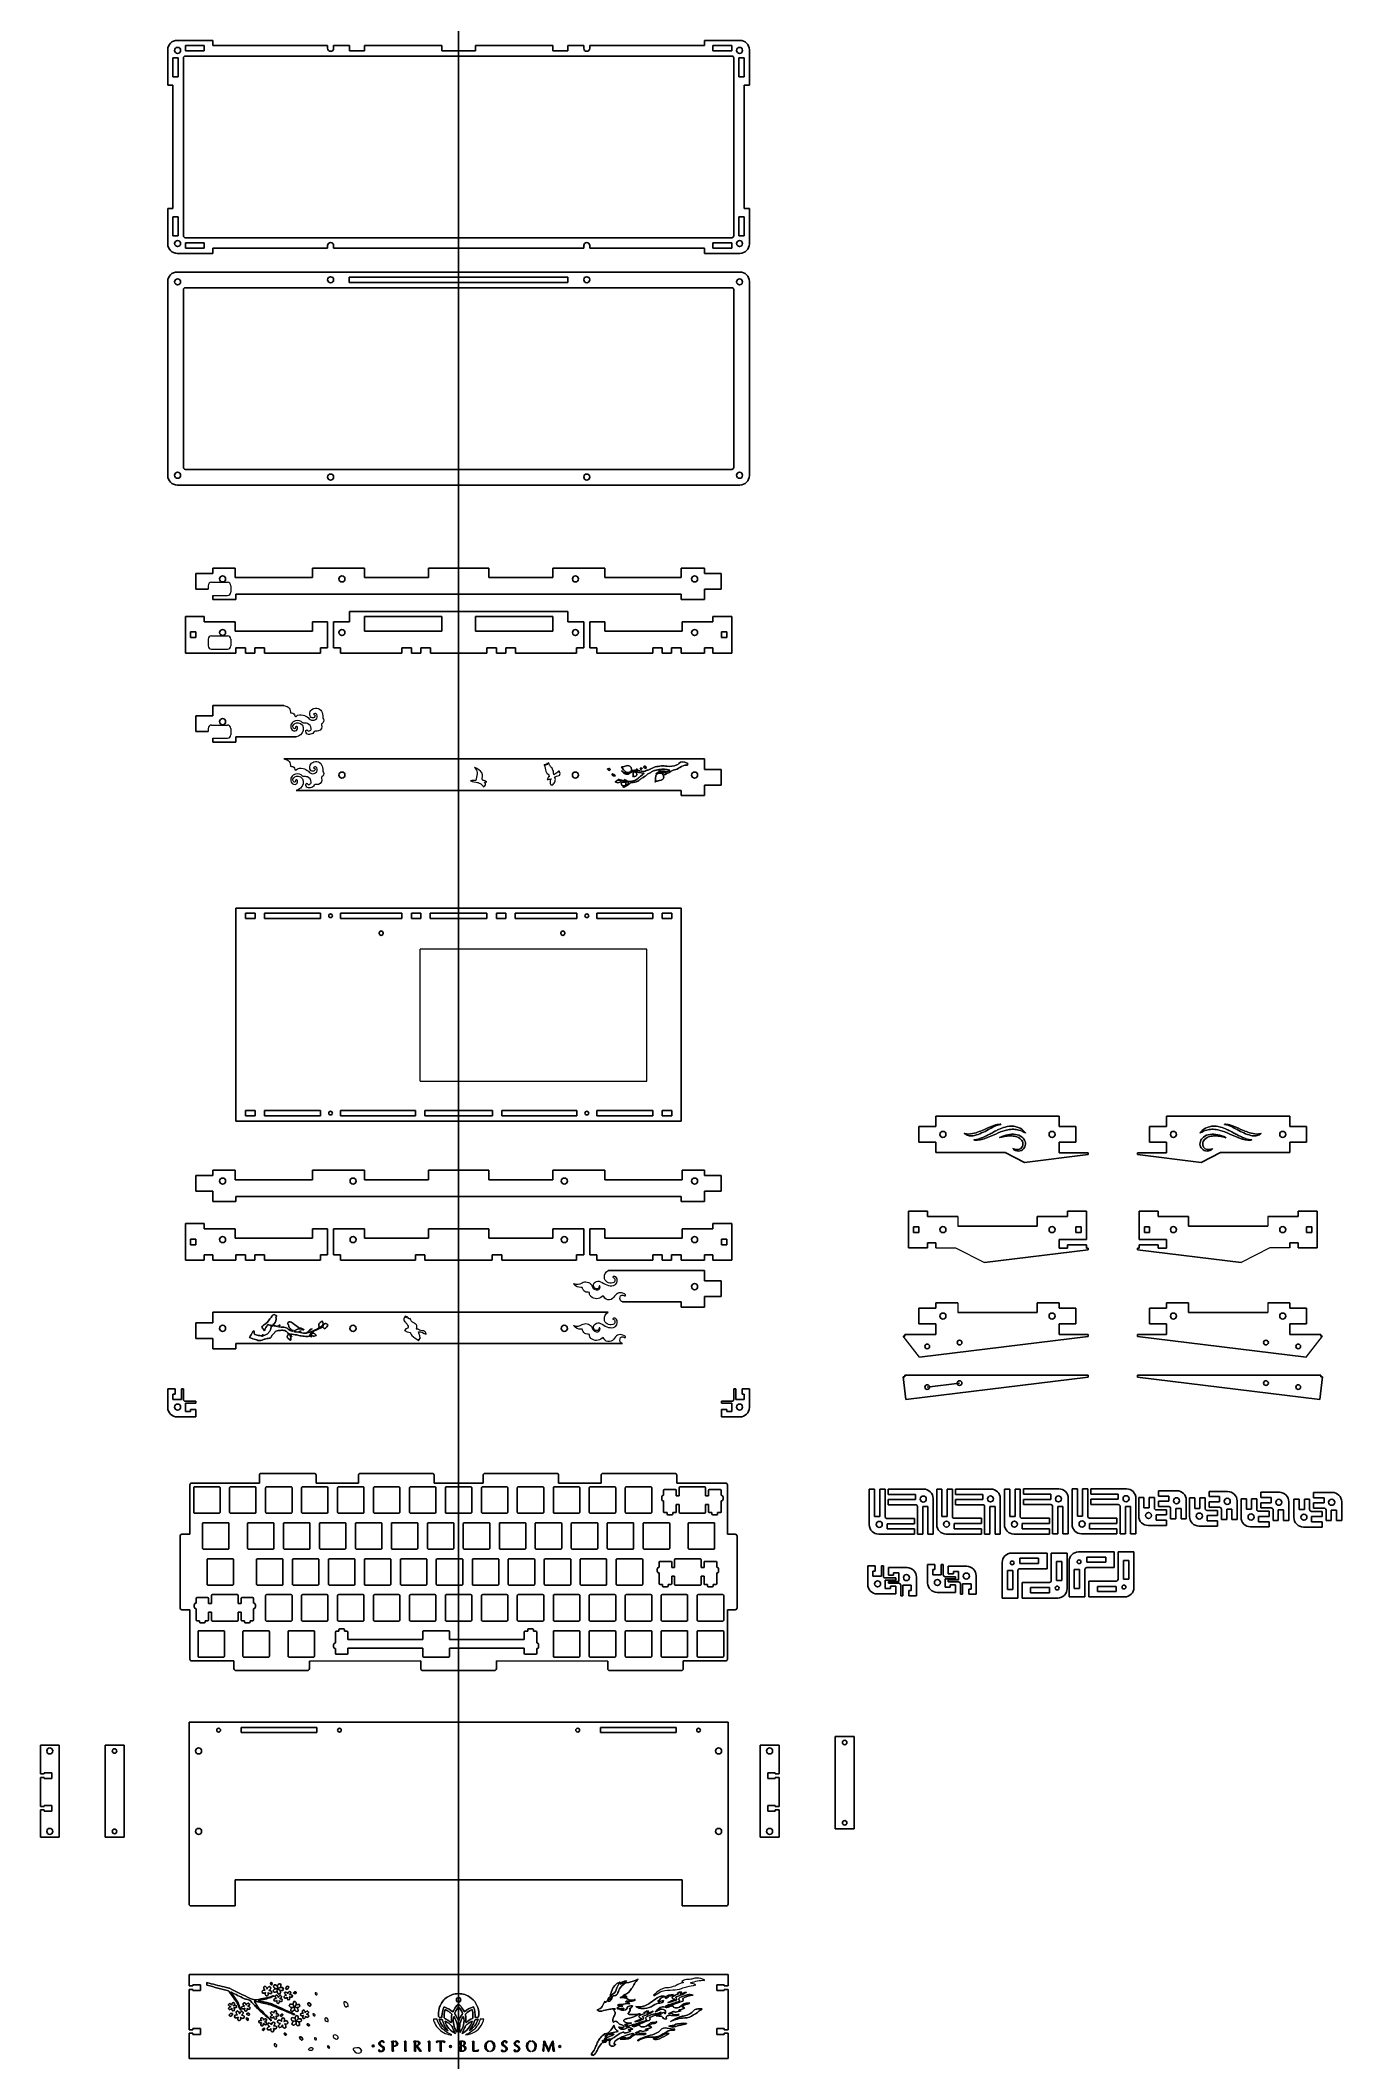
# Model space of a CAD drawing. Header units: millimetres. Extents: x -4 to 685, y -404 to 665.
import ezdxf

# ---------------------------------------------------------------- set-up
doc = ezdxf.new("R2010")
doc.units = ezdxf.units.MM
doc.layers.add('_U+56FE_U+5C42 1', color=7, linetype='Continuous')
doc.layers.add('main2', color=7, linetype='Continuous', lineweight=0)

# ---------------------------------------------------------------- blocks, each defined once
blk = doc.blocks.new('A$C4967a853')
at = {"layer": '_U+56FE_U+5C42 1', "lineweight": 0}
for points, knots in [([(0, 36.5), (4.4, 33.6), (8, 30.6), (12, 28.6), (18.5, 25.4), (25.4, 22.8), (32.1, 19.7), (39.7, 16.2), (47.2, 16.4), (54.8, 19.5), (56.6, 20.2), (58.5, 20.8), (60.4, 20.9), (66.5, 21.2), (72.7, 21.5), (78.9, 21.4), (83.5, 21.3), (86.1, 23.4), (88.3, 27), (89.7, 29.5), (91.8, 31.6), (93.9, 33.6), (97.6, 36.8), (101.7, 39.6), (105.2, 43), (108.1, 45.8), (111.3, 47.1), (115.2, 47), (121, 46.8), (126.8, 46.6), (132.6, 46.1), (138.5, 45.5), (144.3, 44.4), (149.1, 40.8), (153.4, 37.7), (157.1, 34), (157.9, 28.6), (158.1, 28.9), (158.3, 29.5), (158.5, 30.1), (159.9, 29), (161.1, 28), (162.2, 27), (163, 26.3), (163.9, 25.4), (164, 24.5), (164.7, 20.1), (168.2, 17.4), (170.5, 14), (169.1, 17.6), (167.6, 21.2), (166.1, 24.8), (166.3, 25), (166.5, 25.2), (166.7, 25.4), (174.8, 23.1), (182.9, 20.9), (191, 18.3), (197, 16.4), (202.7, 13.7), (208.7, 12), (216.5, 9.6), (224.5, 7.8), (232.4, 5.8), (234.8, 5.2), (237.1, 5.2), (239.3, 6.8), (239.8, 7.1), (240.8, 6.8), (241.5, 6.5), (244.3, 5.3), (247, 4), (249.8, 2.7), (250.2, 2.6), (250.6, 2.7), (251.5, 2.7), (248.3, 5.2), (245.4, 7.3), (242.5, 9.5), (244.9, 11.8), (246.8, 14.1), (249.2, 15.8), (253.2, 18.7), (257.4, 21.6), (262, 23.3), (268.9, 25.9), (276.2, 27.5), (283.2, 29.6), (287.9, 30.9), (292.4, 32.4), (297, 33.9), (298.5, 34.4), (299.9, 35.2), (301, 35.8), (302, 33.5), (302.7, 31.5), (303.7, 29.8), (305.6, 26.5), (308.2, 25.8), (311.4, 28), (313.5, 29.4), (315.1, 31.3), (317, 33), (319.4, 35.2), (321.8, 37.4), (323.9, 39.3), (322.8, 40.4), (321.4, 41.9), (319.8, 43.3), (318.3, 44.5), (316.9, 45.9), (315.2, 46.7), (313.7, 47.3), (311.5, 47.8), (310.1, 47.2), (306.7, 45.7), (303.7, 43.5), (302.8, 39.5), (302, 36.1), (301.7, 35.9), (297.8, 35.7), (298, 36.1), (298.1, 36.6), (298.2, 37.3), (294.1, 34), (286.8, 31.5), (283.6, 32.6), (285.5, 33.8), (287.5, 35.2), (289.6, 35.7), (295.1, 36.9), (299.3, 39.7), (302.3, 44.3), (305.2, 48.7), (304.5, 56.3), (301.2, 59.9), (298.5, 58.1), (295.9, 56.3), (293.1, 54.8), (287.3, 51.9), (285, 47.9), (286, 41.5), (286.8, 36.2), (285, 32.8), (278.7, 30.9), (274.3, 29.6), (269.8, 28.8), (265.5, 27.4), (257.2, 24.7), (248.9, 22.2), (240.3, 21), (238.6, 20.7), (236.8, 20.6), (235.1, 20.4), (242.5, 25.2), (248, 32.8), (257.3, 34.2), (253.5, 34.4), (249.9, 33.6), (246.9, 31.5), (242.8, 28.6), (238.8, 25.6), (234.9, 22.5), (232, 20.1), (228.6, 19.4), (225.1, 20.2), (216.6, 22.4), (208.3, 24.9), (200.9, 28.8), (204, 29.7), (207.5, 30.8), (211, 31.9), (208.2, 32), (205.6, 31.8), (203.1, 31.4), (200.7, 30.9), (198.3, 29.6), (195.9, 29.8), (192.1, 30.1), (188.2, 31.3), (184.4, 32.2), (184.5, 32.4), (184.5, 32.7), (184.6, 33), (185.4, 32.9), (186.3, 32.9), (187.2, 32.8), (187.2, 33), (187.2, 33.1), (187.3, 33.2), (185.5, 33.5), (183.8, 33.7), (182.1, 33.9), (182, 34.1), (181.9, 34.3), (181.8, 34.5), (183.4, 35.4), (184.8, 36.5), (186.5, 37.2), (190, 38.7), (193.6, 40), (197.2, 41.2), (198.4, 41.6), (199.7, 41.9), (201, 41.9), (207.4, 42), (213.2, 40.3), (218.2, 36.1), (218.9, 35.5), (219.5, 35), (220.3, 34.6), (221.7, 33.8), (222.7, 34.2), (223.3, 36.2), (219.6, 38.3), (216, 40.5), (212.3, 42.5), (210, 43.7), (207.5, 44.7), (205.1, 45.8), (204.3, 46.2), (203.5, 46.7), (202.9, 47.4), (194.7, 56.4), (184.8, 63.6), (176.8, 72.8), (172.2, 78.1), (164, 75.9), (162.5, 70.8), (161.4, 70.5), (160.4, 70.2), (158.8, 69.7), (160.2, 68.8), (161.1, 68.3), (161.9, 67.7), (162.4, 67.3), (163, 66.8), (163.1, 66.3), (163.6, 64.3), (163.9, 62.4), (164.2, 60.4), (164.7, 58), (164.7, 55.4), (165.7, 53.1), (168.4, 46.4), (172.1, 40.4), (180.3, 38), (178.4, 37.2), (178.2, 34.8), (175.8, 35.9), (170, 38.7), (164.9, 42.4), (160.6, 47.3), (158.5, 49.7), (156, 51.9), (153.3, 53.4), (147.2, 57), (140.3, 58), (133.5, 59.3), (130, 60), (126.6, 60.9), (122.9, 61.7), (124.6, 65), (127, 66.5), (130, 67.4), (128.9, 67.8), (127.8, 68.2), (126.9, 67.9), (124.3, 66.9), (121.9, 65.7), (119.4, 64.5), (118.9, 64.3), (118.3, 63.7), (118, 63.9), (116, 64.7), (114.2, 65.7), (112.3, 66.6), (111.6, 66.9), (110.9, 67.4), (110.2, 67.4), (105.9, 67.4), (103.7, 70.5), (101.1, 73.2), (110.7, 76.9), (114.9, 84.4), (117.1, 93.6), (117.8, 96.3), (117.9, 99.2), (118.2, 102), (118.4, 103.7), (119, 105.1), (120.9, 105.6), (121.5, 105.8), (122, 106.6), (123, 107.4), (121.5, 107.8), (120.4, 108.2), (119.3, 108.5), (118.3, 110.1), (117.1, 111.7), (115.5, 112.7), (111.8, 114.8), (106.9, 114.1), (104.2, 110.6), (100.7, 106), (96.2, 102.7), (92.3, 98.7), (83.9, 89.9), (74.8, 82.2), (63.8, 77), (60.6, 75.5), (57.3, 73.9), (55.4, 70.6), (58.3, 65.3), (61.1, 60), (64.1, 54.4), (64.6, 55.3), (65, 56), (65.4, 56.7), (69.1, 63.9), (74.1, 70.2), (79.7, 75.9), (80.3, 76.5), (81.6, 76.8), (82.3, 76.6), (86.5, 75.2), (90.6, 73.8), (94.7, 72.1), (96.2, 71.5), (97.5, 70.3), (98.9, 69.3), (98.8, 69.1), (98.7, 68.8), (98.6, 68.6), (97.2, 68.8), (95.9, 69.1), (94.2, 69.4), (93.7, 68.2), (93.1, 66.9), (92.8, 65.5), (91.2, 57.7), (86.3, 51.7), (81.2, 45.9), (77.9, 42.1), (73.8, 39.7), (68.8, 38.6), (64.4, 37.6), (60.2, 36), (56, 34.7), (54.1, 34.1), (52.2, 33.9), (50.3, 34.8), (52.2, 36.4), (54, 37.9), (55.8, 39.3), (55.7, 39.5), (55.5, 39.7), (55.4, 39.8), (54, 38.9), (52.6, 37.8), (51.1, 37.2), (49.4, 36.7), (47.4, 36.1), (45.8, 36.5), (41.2, 37.7), (36.7, 39.3), (32.2, 40.9), (29.1, 42.1), (26.1, 43.4), (23.2, 45), (21.2, 46.1), (20.9, 48), (21.5, 50.4), (22.1, 52.7), (22.1, 55.3), (21.9, 57.8), (21.7, 60), (20.2, 60.6), (18.2, 59.3), (16.9, 58.5), (15.6, 57.5), (14.7, 56.3), (9.8, 49.8), (5, 43.3), (0, 36.5)], [0, 0, 0, 0, 1, 1, 1, 2, 2, 2, 3, 3, 3, 4, 4, 4, 5, 5, 5, 6, 6, 6, 7, 7, 7, 8, 8, 8, 9, 9, 9, 10, 10, 10, 11, 11, 11, 12, 12, 12, 13, 13, 13, 14, 14, 14, 15, 15, 15, 16, 16, 16, 17, 17, 17, 18, 18, 18, 19, 19, 19, 20, 20, 20, 21, 21, 21, 22, 22, 22, 23, 23, 23, 24, 24, 24, 25, 25, 25, 26, 26, 26, 27, 27, 27, 28, 28, 28, 29, 29, 29, 30, 30, 30, 31, 31, 31, 32, 32, 32, 33, 33, 33, 34, 34, 34, 35, 35, 35, 36, 36, 36, 37, 37, 37, 38, 38, 38, 39, 39, 39, 40, 40, 40, 41, 41, 41, 42, 42, 42, 43, 43, 43, 44, 44, 44, 45, 45, 45, 46, 46, 46, 47, 47, 47, 48, 48, 48, 49, 49, 49, 50, 50, 50, 51, 51, 51, 52, 52, 52, 53, 53, 53, 54, 54, 54, 55, 55, 55, 56, 56, 56, 57, 57, 57, 58, 58, 58, 59, 59, 59, 60, 60, 60, 61, 61, 61, 62, 62, 62, 63, 63, 63, 64, 64, 64, 65, 65, 65, 66, 66, 66, 67, 67, 67, 68, 68, 68, 69, 69, 69, 70, 70, 70, 71, 71, 71, 72, 72, 72, 73, 73, 73, 74, 74, 74, 75, 75, 75, 76, 76, 76, 77, 77, 77, 78, 78, 78, 79, 79, 79, 80, 80, 80, 81, 81, 81, 82, 82, 82, 83, 83, 83, 84, 84, 84, 85, 85, 85, 86, 86, 86, 87, 87, 87, 88, 88, 88, 89, 89, 89, 90, 90, 90, 91, 91, 91, 92, 92, 92, 93, 93, 93, 94, 94, 94, 95, 95, 95, 96, 96, 96, 97, 97, 97, 98, 98, 98, 99, 99, 99, 100, 100, 100, 101, 101, 101, 102, 102, 102, 103, 103, 103, 104, 104, 104, 105, 105, 105, 106, 106, 106, 107, 107, 107, 108, 108, 108, 109, 109, 109, 110, 110, 110, 111, 111, 111, 112, 112, 112, 113, 113, 113, 114, 114, 114, 115, 115, 115, 116, 116, 116, 117, 117, 117, 118, 118, 118, 119, 119, 119, 120, 120, 120, 121, 121, 121, 122, 122, 122, 123, 123, 123, 124, 124, 124, 125, 125, 125, 126, 126, 126, 127, 127, 127, 128, 128, 128, 128]), ([(0, 36.5), (5, 43.3), (9.8, 49.8), (14.7, 56.3), (15.6, 57.5), (16.9, 58.5), (18.2, 59.3), (20.2, 60.6), (21.7, 60), (21.9, 57.8), (22.1, 55.3), (22.1, 52.7), (21.5, 50.4), (20.9, 48), (21.2, 46.1), (23.2, 45), (26.1, 43.4), (29.1, 42.1), (32.2, 40.9), (36.7, 39.3), (41.2, 37.7), (45.8, 36.5), (47.4, 36.1), (49.4, 36.7), (51.1, 37.2), (52.6, 37.8), (54, 38.9), (55.4, 39.8), (55.5, 39.7), (55.7, 39.5), (55.8, 39.3), (54, 37.9), (52.2, 36.4), (50.3, 34.8), (52.2, 33.9), (54.1, 34.1), (56, 34.7), (60.2, 36), (64.4, 37.6), (68.8, 38.6), (73.8, 39.7), (77.9, 42.1), (81.2, 45.9), (86.3, 51.7), (91.2, 57.7), (92.8, 65.5), (93.1, 66.9), (93.7, 68.2), (94.2, 69.4), (95.9, 69.1), (97.2, 68.8), (98.6, 68.6), (98.7, 68.8), (98.8, 69.1), (98.9, 69.3), (97.5, 70.3), (96.2, 71.5), (94.7, 72.1), (90.6, 73.8), (86.5, 75.2), (82.3, 76.6), (81.6, 76.8), (80.3, 76.5), (79.7, 75.9), (74.1, 70.2), (69.1, 63.9), (65.4, 56.7), (65, 56), (64.6, 55.3), (64.1, 54.4), (61.1, 60), (58.3, 65.3), (55.4, 70.6), (57.3, 73.9), (60.6, 75.5), (63.8, 77), (74.8, 82.2), (83.9, 89.9), (92.3, 98.7), (96.2, 102.7), (100.7, 106), (104.2, 110.6), (106.9, 114.1), (111.8, 114.8), (115.5, 112.7), (117.1, 111.7), (118.3, 110.1), (119.3, 108.5), (120.4, 108.2), (121.5, 107.8), (123, 107.4), (122, 106.6), (121.5, 105.8), (120.9, 105.6), (119, 105.1), (118.4, 103.7), (118.2, 102), (117.9, 99.2), (117.8, 96.3), (117.1, 93.6), (114.9, 84.4), (110.7, 76.9), (101.1, 73.2), (103.7, 70.5), (105.9, 67.4), (110.2, 67.4), (110.9, 67.4), (111.6, 66.9), (112.3, 66.6), (114.2, 65.7), (116, 64.7), (118, 63.9), (118.3, 63.7), (118.9, 64.3), (119.4, 64.5), (121.9, 65.7), (124.3, 66.9), (126.9, 67.9), (127.8, 68.2), (128.9, 67.8), (130, 67.4), (127, 66.5), (124.6, 65), (122.9, 61.7), (126.6, 60.9), (130, 60), (133.5, 59.3), (140.3, 58), (147.2, 57), (153.3, 53.4), (156, 51.9), (158.5, 49.7), (160.6, 47.3), (164.9, 42.4), (170, 38.7), (175.8, 35.9), (178.2, 34.8), (178.4, 37.2), (180.3, 38), (172.1, 40.4), (168.4, 46.4), (165.7, 53.1), (164.7, 55.4), (164.7, 58), (164.2, 60.4), (163.9, 62.4), (163.6, 64.3), (163.1, 66.3), (163, 66.8), (162.4, 67.3), (161.9, 67.7), (161.1, 68.3), (160.2, 68.8), (158.8, 69.7), (160.4, 70.2), (161.4, 70.5), (162.5, 70.8), (164, 75.9), (172.2, 78.1), (176.8, 72.8), (184.8, 63.6), (194.7, 56.4), (202.9, 47.4), (203.5, 46.7), (204.3, 46.2), (205.1, 45.8), (207.5, 44.7), (210, 43.7), (212.3, 42.5), (216, 40.5), (219.6, 38.3), (223.3, 36.2), (222.7, 34.2), (221.7, 33.8), (220.3, 34.6), (219.5, 35), (218.9, 35.5), (218.2, 36.1), (213.2, 40.3), (207.4, 42), (201, 41.9), (199.7, 41.9), (198.4, 41.6), (197.2, 41.2), (193.6, 40), (190, 38.7), (186.5, 37.2), (184.8, 36.5), (183.4, 35.4), (181.8, 34.5), (181.9, 34.3), (182, 34.1), (182.1, 33.9), (183.8, 33.7), (185.5, 33.5), (187.3, 33.2), (187.2, 33.1), (187.2, 33), (187.2, 32.8), (186.3, 32.9), (185.4, 32.9), (184.6, 33), (184.5, 32.7), (184.5, 32.4), (184.4, 32.2), (188.2, 31.3), (192.1, 30.1), (195.9, 29.8), (198.3, 29.6), (200.7, 30.9), (203.1, 31.4), (205.6, 31.8), (208.2, 32), (211, 31.9), (207.5, 30.8), (204, 29.7), (200.9, 28.8), (208.3, 24.9), (216.6, 22.4), (225.1, 20.2), (228.6, 19.4), (232, 20.1), (234.9, 22.5), (238.8, 25.6), (242.8, 28.6), (246.9, 31.5), (249.9, 33.6), (253.5, 34.4), (257.3, 34.2), (248, 32.8), (242.5, 25.2), (235.1, 20.4), (236.8, 20.6), (238.6, 20.7), (240.3, 21), (248.9, 22.2), (257.2, 24.7), (265.5, 27.4), (269.8, 28.8), (274.3, 29.6), (278.7, 30.9), (285, 32.8), (286.8, 36.2), (286, 41.5), (285, 47.9), (287.3, 51.9), (293.1, 54.8), (295.9, 56.3), (298.5, 58.1), (301.2, 59.9), (304.5, 56.3), (305.2, 48.7), (302.3, 44.3), (299.3, 39.7), (295.1, 36.9), (289.6, 35.7), (287.5, 35.2), (285.5, 33.8), (283.6, 32.6), (286.8, 31.5), (294.1, 34), (298.2, 37.3), (298.1, 36.6), (298, 36.1), (297.8, 35.7), (301.7, 35.9), (302, 36.1), (302.8, 39.5), (303.7, 43.5), (306.7, 45.7), (310.1, 47.2), (311.5, 47.8), (313.7, 47.3), (315.2, 46.7), (316.9, 45.9), (318.3, 44.5), (319.8, 43.3), (321.4, 41.9), (322.8, 40.4), (323.9, 39.3), (321.8, 37.4), (319.4, 35.2), (317, 33), (315.1, 31.3), (313.5, 29.4), (311.4, 28), (308.2, 25.8), (305.6, 26.5), (303.7, 29.8), (302.7, 31.5), (302, 33.5), (301, 35.8), (299.9, 35.2), (298.5, 34.4), (297, 33.9), (292.4, 32.4), (287.9, 30.9), (283.2, 29.6), (276.2, 27.5), (268.9, 25.9), (262, 23.3), (257.4, 21.6), (253.2, 18.7), (249.2, 15.8), (246.8, 14.1), (244.9, 11.8), (242.5, 9.5), (245.4, 7.3), (248.3, 5.2), (251.5, 2.7), (250.6, 2.7), (250.2, 2.6), (249.8, 2.7), (247, 4), (244.3, 5.3), (241.5, 6.5), (240.8, 6.8), (239.8, 7.1), (239.3, 6.8), (237.1, 5.2), (234.8, 5.2), (232.4, 5.8), (224.5, 7.8), (216.5, 9.6), (208.7, 12), (202.7, 13.7), (197, 16.4), (191, 18.3), (182.9, 20.9), (174.8, 23.1), (166.7, 25.4), (166.5, 25.2), (166.3, 25), (166.1, 24.8), (167.6, 21.2), (169.1, 17.6), (170.5, 14), (168.2, 17.4), (164.7, 20.1), (164, 24.5), (163.9, 25.4), (163, 26.3), (162.2, 27), (161.1, 28), (159.9, 29), (158.5, 30.1), (158.3, 29.5), (158.1, 28.9), (157.9, 28.6), (157.1, 34), (153.4, 37.7), (149.1, 40.8), (144.3, 44.4), (138.5, 45.5), (132.6, 46.1), (126.8, 46.6), (121, 46.8), (115.2, 47), (111.3, 47.1), (108.1, 45.8), (105.2, 43), (101.7, 39.6), (97.6, 36.8), (93.9, 33.6), (91.8, 31.6), (89.7, 29.5), (88.3, 27), (86.1, 23.4), (83.5, 21.3), (78.9, 21.4), (72.7, 21.5), (66.5, 21.2), (60.4, 20.9), (58.5, 20.8), (56.6, 20.2), (54.8, 19.5), (47.2, 16.4), (39.7, 16.2), (32.1, 19.7), (25.4, 22.8), (18.5, 25.4), (12, 28.6), (8, 30.6), (4.4, 33.6), (0, 36.5)], [0, 0, 0, 0, 1, 1, 1, 2, 2, 2, 3, 3, 3, 4, 4, 4, 5, 5, 5, 6, 6, 6, 7, 7, 7, 8, 8, 8, 9, 9, 9, 10, 10, 10, 11, 11, 11, 12, 12, 12, 13, 13, 13, 14, 14, 14, 15, 15, 15, 16, 16, 16, 17, 17, 17, 18, 18, 18, 19, 19, 19, 20, 20, 20, 21, 21, 21, 22, 22, 22, 23, 23, 23, 24, 24, 24, 25, 25, 25, 26, 26, 26, 27, 27, 27, 28, 28, 28, 29, 29, 29, 30, 30, 30, 31, 31, 31, 32, 32, 32, 33, 33, 33, 34, 34, 34, 35, 35, 35, 36, 36, 36, 37, 37, 37, 38, 38, 38, 39, 39, 39, 40, 40, 40, 41, 41, 41, 42, 42, 42, 43, 43, 43, 44, 44, 44, 45, 45, 45, 46, 46, 46, 47, 47, 47, 48, 48, 48, 49, 49, 49, 50, 50, 50, 51, 51, 51, 52, 52, 52, 53, 53, 53, 54, 54, 54, 55, 55, 55, 56, 56, 56, 57, 57, 57, 58, 58, 58, 59, 59, 59, 60, 60, 60, 61, 61, 61, 62, 62, 62, 63, 63, 63, 64, 64, 64, 65, 65, 65, 66, 66, 66, 67, 67, 67, 68, 68, 68, 69, 69, 69, 70, 70, 70, 71, 71, 71, 72, 72, 72, 73, 73, 73, 74, 74, 74, 75, 75, 75, 76, 76, 76, 77, 77, 77, 78, 78, 78, 79, 79, 79, 80, 80, 80, 81, 81, 81, 82, 82, 82, 83, 83, 83, 84, 84, 84, 85, 85, 85, 86, 86, 86, 87, 87, 87, 88, 88, 88, 89, 89, 89, 90, 90, 90, 91, 91, 91, 92, 92, 92, 93, 93, 93, 94, 94, 94, 95, 95, 95, 96, 96, 96, 97, 97, 97, 98, 98, 98, 99, 99, 99, 100, 100, 100, 101, 101, 101, 102, 102, 102, 103, 103, 103, 104, 104, 104, 105, 105, 105, 106, 106, 106, 107, 107, 107, 108, 108, 108, 109, 109, 109, 110, 110, 110, 111, 111, 111, 112, 112, 112, 113, 113, 113, 114, 114, 114, 115, 115, 115, 116, 116, 116, 117, 117, 117, 118, 118, 118, 119, 119, 119, 120, 120, 120, 121, 121, 121, 122, 122, 122, 123, 123, 123, 124, 124, 124, 125, 125, 125, 126, 126, 126, 127, 127, 127, 128, 128, 128, 128]), ([(162.6, 0), (164.8, 4.9), (166.1, 9.9), (165.7, 15.2), (165.4, 20), (162.9, 23.3), (158.2, 24.7), (157.6, 24.9), (157, 25.1), (156.5, 25.4), (155.5, 24), (154.6, 22.6), (153.7, 21.3), (151.9, 18.6), (151.4, 15.7), (152.4, 12.6), (153.3, 9.6), (155, 7.4), (157.7, 5.9), (159.9, 4.5), (162.2, 3), (162.6, 0)], [0, 0, 0, 0, 1, 1, 1, 2, 2, 2, 3, 3, 3, 4, 4, 4, 5, 5, 5, 6, 6, 6, 7, 7, 7, 7]), ([(162.6, 0), (162.2, 3), (159.9, 4.5), (157.7, 5.9), (155, 7.4), (153.3, 9.6), (152.4, 12.6), (151.4, 15.7), (151.9, 18.6), (153.7, 21.3), (154.6, 22.6), (155.5, 24), (156.5, 25.4), (157, 25.1), (157.6, 24.9), (158.2, 24.7), (162.9, 23.3), (165.4, 20), (165.7, 15.2), (166.1, 9.9), (164.8, 4.9), (162.6, 0)], [0, 0, 0, 0, 1, 1, 1, 2, 2, 2, 3, 3, 3, 4, 4, 4, 5, 5, 5, 6, 6, 6, 7, 7, 7, 7]), ([(269, 4.9), (268.1, 6.3), (267, 8.2), (265.8, 10), (263.1, 13.9), (260, 17.1), (254.5, 15.8), (252.2, 15.3), (250.2, 12.7), (250.6, 10.4), (251.5, 5.4), (255, 2.9), (260, 3.7), (263.1, 4.2), (266.2, 4.5), (269, 4.9)], [0, 0, 0, 0, 1, 1, 1, 2, 2, 2, 3, 3, 3, 4, 4, 4, 5, 5, 5, 5]), ([(269, 4.9), (266.2, 4.5), (263.1, 4.2), (260, 3.7), (255, 2.9), (251.5, 5.4), (250.6, 10.4), (250.2, 12.7), (252.2, 15.3), (254.5, 15.8), (260, 17.1), (263.1, 13.9), (265.8, 10), (267, 8.2), (268.1, 6.3), (269, 4.9)], [0, 0, 0, 0, 1, 1, 1, 2, 2, 2, 3, 3, 3, 4, 4, 4, 5, 5, 5, 5])]:
    blk.add_open_spline(points, degree=3, knots=knots, dxfattribs=at)
blk = doc.blocks.new('A$C67985f09')
at = {"layer": '_U+56FE_U+5C42 1', "lineweight": 0}
for points, knots in [([(116.6, 58.7), (116.9, 58.9), (117.1, 59), (117.3, 59.3), (118.4, 61.2), (119.8, 61.7), (121.9, 60.7), (123, 60.2), (124.3, 59.6), (125.5, 59.7), (133.1, 60.1), (139.8, 56.3), (147.7, 55), (146.3, 54), (145.5, 53.4), (144.6, 52.7), (139.6, 48.8), (134.6, 44.9), (129.7, 40.9), (126.2, 38.2), (123, 35.2), (119.4, 32.6), (110.6, 26.5), (100.5, 24.1), (90, 23.2), (85.9, 22.8), (82.2, 23.3), (78.7, 26.1), (76.1, 28.2), (72.4, 29), (69.1, 30.3), (69.1, 30.2), (69, 30), (69, 29.9), (72.4, 27.9), (75.8, 25.9), (79.3, 23.9), (79.2, 23.7), (79.1, 23.5), (79, 23.3), (78.2, 23.4), (77.5, 23.6), (76.7, 23.6), (70.4, 24.3), (64.1, 25.5), (58, 27.7), (53.4, 29.4), (48.4, 29.9), (43.6, 31), (43.5, 30.7), (43.5, 30.5), (43.4, 30.2), (45.2, 29.8), (47, 29.6), (48.8, 29.1), (59.9, 26), (71, 23), (82.1, 19.9), (84.9, 19.1), (85.5, 16.3), (83.4, 14.3), (81.6, 12.5), (79.5, 10.9), (77.7, 9.1), (76.1, 7.4), (74.8, 7.9), (73.8, 8.7), (74.1, 11.2), (74.5, 13.3), (74.7, 15.3), (74.9, 17.6), (73.7, 19.2), (71.7, 19.7), (69.8, 20.1), (67.7, 20.1), (65.8, 20), (62.2, 19.8), (58.5, 19.5), (55.3, 19.2), (55.6, 17.3), (56, 15), (56.3, 12.7), (57.6, 3.9), (66.1, 3.9), (70.7, 7.4), (72.8, 8.9), (73.1, 8.9), (75.4, 7.1), (71.6, 4), (67.9, 1), (62.5, 1), (64.1, -0.4), (65.6, -0.1), (67.1, 0.5), (70.5, 2.2), (74.1, 3.6), (77.4, 5.5), (83, 8.9), (88.7, 12.4), (93, 17.5), (93.4, 17.9), (94.1, 18.2), (94.7, 18.3), (96.5, 18.4), (98.4, 18.1), (100.2, 18.4), (105.3, 19.2), (110.3, 20.1), (115.4, 21.1), (121, 22.1), (125.1, 25.9), (129.3, 29.3), (132.4, 31.9), (135.8, 34.3), (139.3, 36.2), (146.5, 40.2), (153.3, 44.7), (159.3, 50.3), (161.6, 52.4), (164.5, 53.8), (167.1, 55.4), (170.5, 57.4), (174.2, 59), (177.4, 61.3), (181, 63.9), (184.7, 66), (189, 66.9), (193.1, 67.8), (197.2, 68.9), (201.3, 69.8), (203.3, 70.3), (205.3, 70.5), (206.4, 70.7), (208.6, 68), (210.4, 65.9), (212.2, 63.7), (205.5, 62.3), (200.9, 56.6), (194.7, 53.3), (196.5, 53.8), (198.1, 54.4), (199.8, 55), (205.2, 57), (210.6, 59.3), (216.2, 61.1), (219.5, 62.1), (222.9, 61.5), (226.4, 59.9), (225.3, 58.7), (224.4, 57.7), (223.4, 56.8), (220.6, 54), (220.6, 54), (217.1, 55.7), (214.8, 56.8), (212.6, 57.6), (210.1, 56.8), (208.4, 56.3), (206.7, 55.8), (205, 55.3), (200.2, 53.9), (197.1, 50.9), (195.5, 46.3), (193.9, 41.7), (193.3, 37), (193.7, 32.2), (194, 28.6), (194.5, 25.1), (193, 21.7), (192.8, 21.3), (192.9, 20.8), (192.9, 20.1), (196.3, 23.3), (200.1, 24.7), (204.2, 25.6), (208.2, 26.5), (212.2, 27.4), (216.2, 28.5), (220.4, 29.6), (223.7, 32), (225.8, 35.8), (228.3, 40.5), (226.4, 49.4), (221.8, 54.1), (223.1, 55.2), (224.3, 56.5), (225.8, 57.5), (226.9, 58.2), (228.3, 59.2), (229.4, 59), (232.3, 58.5), (235.1, 57.5), (237.9, 56.6), (235.7, 53.1), (231.6, 52), (228.7, 49.4), (230.5, 50.1), (232.3, 51), (234.2, 51.6), (236.2, 52.1), (237.7, 53.2), (239, 54.8), (239.6, 55.7), (240.7, 56.6), (241.7, 56.7), (244.3, 56.9), (246.4, 58), (248.4, 59.6), (254.8, 64.7), (262.2, 68), (270.2, 69.5), (278.1, 70.9), (285, 74.2), (291.2, 79.3), (299.5, 86), (309.1, 88.8), (319.8, 88.3), (320.4, 88.2), (321, 88.6), (321.5, 88.9), (324.3, 91), (324.1, 94), (320.7, 96.4), (309.5, 104.5), (296.7, 104.7), (286.9, 94.9), (284.8, 92.7), (282.2, 90.7), (279.4, 89.4), (266.8, 83.6), (253.4, 82.5), (239.7, 84.1), (232.4, 85), (225.1, 86.1), (217.8, 85.2), (213.5, 84.7), (209.2, 84.4), (205, 83.8), (196.6, 82.8), (188.3, 81), (180.7, 77), (176.7, 74.8), (172.7, 72.7), (168.7, 70.6), (167.9, 70.2), (167.1, 70), (166.3, 69.8), (161.4, 68.8), (156.6, 67.6), (152.2, 64.9), (149.4, 63.2), (146.2, 62.8), (142.9, 63.3), (138.9, 64), (134.8, 64.7), (130.7, 65.3), (126.8, 65.8), (123.4, 66.9), (121.3, 70.6), (120.4, 72), (118.9, 73.1), (117.7, 74.4), (117.5, 74.3), (117.3, 74.1), (117.1, 74), (119.1, 71), (121.2, 68), (123.1, 65.2), (122.3, 65.4), (121.1, 65.8), (119.9, 66.3), (115, 67.9), (110.2, 68.9), (105, 67.5), (102.4, 66.8), (99.8, 67.5), (97.9, 68.4), (97.6, 70.7), (97.5, 72.6), (97.1, 74.3), (96.7, 75.8), (95.9, 77.3), (95.3, 78.7), (93, 84.4), (88.3, 87), (82.5, 86.8), (78.7, 86.6), (74.9, 85.5), (71.2, 84.4), (66.2, 82.8), (61.3, 81.2), (56.2, 82.4), (58.2, 79.7), (60.3, 77.1), (62.3, 74.4), (64.4, 71.6), (66.3, 68.6), (68.7, 66.1), (72.9, 61.6), (77.8, 58.4), (84.5, 59.6), (89.2, 60.5), (93.8, 61.4), (95.8, 66.7), (95.9, 67.1), (96.7, 67.7), (97.1, 67.6), (98.7, 67.4), (100.3, 66.9), (101.8, 66.5), (101.9, 66.4), (101.9, 66.2), (101.9, 66), (95.3, 62.5), (88.7, 58.9), (81.9, 55.6), (78.8, 54.1), (75.4, 54.4), (72.2, 56), (70.3, 56.9), (68.4, 57.8), (66.8, 59), (63.5, 61.2), (60.4, 63.7), (56.9, 66.4), (60.4, 61.7), (64.2, 57.9), (68.9, 55.1), (75.2, 51.3), (81.6, 50.9), (88, 54.9), (90.4, 56.4), (93, 57.8), (95.4, 59.3), (102.4, 63.7), (109.9, 64.1), (118, 61.9), (117.5, 60.7), (117.1, 59.7), (116.7, 58.7), (116.2, 58.9), (115.6, 59.2), (115.1, 59.4), (110.3, 62), (105, 63), (104.1, 54.9), (103.6, 50.7), (103.2, 46.5), (102.8, 42.6), (104, 42.6), (105.6, 42.6), (107.2, 42.6), (108.4, 42.6), (109.6, 42.5), (110.8, 42.7), (113.5, 43.1), (116.3, 43.6), (117.4, 46.6), (118.5, 49.8), (119.1, 53), (117.1, 56.2), (116.6, 56.9), (116.8, 57.9), (116.6, 58.7)], [0, 0, 0, 0, 1, 1, 1, 2, 2, 2, 3, 3, 3, 4, 4, 4, 5, 5, 5, 6, 6, 6, 7, 7, 7, 8, 8, 8, 9, 9, 9, 10, 10, 10, 11, 11, 11, 12, 12, 12, 13, 13, 13, 14, 14, 14, 15, 15, 15, 16, 16, 16, 17, 17, 17, 18, 18, 18, 19, 19, 19, 20, 20, 20, 21, 21, 21, 22, 22, 22, 23, 23, 23, 24, 24, 24, 25, 25, 25, 26, 26, 26, 27, 27, 27, 28, 28, 28, 29, 29, 29, 30, 30, 30, 31, 31, 31, 32, 32, 32, 33, 33, 33, 34, 34, 34, 35, 35, 35, 36, 36, 36, 37, 37, 37, 38, 38, 38, 39, 39, 39, 40, 40, 40, 41, 41, 41, 42, 42, 42, 43, 43, 43, 44, 44, 44, 45, 45, 45, 46, 46, 46, 47, 47, 47, 48, 48, 48, 49, 49, 49, 50, 50, 50, 51, 51, 51, 52, 52, 52, 53, 53, 53, 54, 54, 54, 55, 55, 55, 56, 56, 56, 57, 57, 57, 58, 58, 58, 59, 59, 59, 60, 60, 60, 61, 61, 61, 62, 62, 62, 63, 63, 63, 64, 64, 64, 65, 65, 65, 66, 66, 66, 67, 67, 67, 68, 68, 68, 69, 69, 69, 70, 70, 70, 71, 71, 71, 72, 72, 72, 73, 73, 73, 74, 74, 74, 75, 75, 75, 76, 76, 76, 77, 77, 77, 78, 78, 78, 79, 79, 79, 80, 80, 80, 81, 81, 81, 82, 82, 82, 83, 83, 83, 84, 84, 84, 85, 85, 85, 86, 86, 86, 87, 87, 87, 88, 88, 88, 89, 89, 89, 90, 90, 90, 91, 91, 91, 92, 92, 92, 93, 93, 93, 94, 94, 94, 95, 95, 95, 96, 96, 96, 97, 97, 97, 98, 98, 98, 99, 99, 99, 100, 100, 100, 101, 101, 101, 102, 102, 102, 103, 103, 103, 104, 104, 104, 105, 105, 105, 106, 106, 106, 107, 107, 107, 108, 108, 108, 109, 109, 109, 110, 110, 110, 111, 111, 111, 112, 112, 112, 113, 113, 113, 114, 114, 114, 115, 115, 115, 116, 116, 116, 117, 117, 117, 118, 118, 118, 119, 119, 119, 120, 120, 120, 121, 121, 121, 121]), ([(116.7, 58.7), (117.1, 59.7), (117.5, 60.7), (118, 61.9), (109.9, 64.1), (102.4, 63.7), (95.4, 59.3), (93, 57.8), (90.4, 56.4), (88, 54.9), (81.6, 50.9), (75.2, 51.3), (68.9, 55.1), (64.2, 57.9), (60.4, 61.7), (56.9, 66.4), (60.4, 63.7), (63.5, 61.2), (66.8, 59), (68.4, 57.8), (70.3, 56.9), (72.2, 56), (75.4, 54.4), (78.8, 54.1), (81.9, 55.6), (88.7, 58.9), (95.3, 62.5), (101.9, 66), (101.9, 66.2), (101.9, 66.4), (101.8, 66.5), (100.3, 66.9), (98.7, 67.4), (97.1, 67.6), (96.7, 67.7), (95.9, 67.1), (95.8, 66.7), (93.8, 61.4), (89.2, 60.5), (84.5, 59.6), (77.8, 58.4), (72.9, 61.6), (68.7, 66.1), (66.3, 68.6), (64.4, 71.6), (62.3, 74.4), (60.3, 77.1), (58.2, 79.7), (56.2, 82.4), (61.3, 81.2), (66.2, 82.8), (71.2, 84.4), (74.9, 85.5), (78.7, 86.6), (82.5, 86.8), (88.3, 87), (93, 84.4), (95.3, 78.7), (95.9, 77.3), (96.7, 75.8), (97.1, 74.3), (97.5, 72.6), (97.6, 70.7), (97.9, 68.4), (99.8, 67.5), (102.4, 66.8), (105, 67.5), (110.2, 68.9), (115, 67.9), (119.9, 66.3), (121.1, 65.8), (122.3, 65.4), (123.1, 65.2), (121.2, 68), (119.1, 71), (117.1, 74), (117.3, 74.1), (117.5, 74.3), (117.7, 74.4), (118.9, 73.1), (120.4, 72), (121.3, 70.6), (123.4, 66.9), (126.8, 65.8), (130.7, 65.3), (134.8, 64.7), (138.9, 64), (142.9, 63.3), (146.2, 62.8), (149.4, 63.2), (152.2, 64.9), (156.6, 67.6), (161.4, 68.8), (166.3, 69.8), (167.1, 70), (167.9, 70.2), (168.7, 70.6), (172.7, 72.7), (176.7, 74.8), (180.7, 77), (188.3, 81), (196.6, 82.8), (205, 83.8), (209.2, 84.4), (213.5, 84.7), (217.8, 85.2), (225.1, 86.1), (232.4, 85), (239.7, 84.1), (253.4, 82.5), (266.8, 83.6), (279.4, 89.4), (282.2, 90.7), (284.8, 92.7), (286.9, 94.9), (296.7, 104.7), (309.5, 104.5), (320.7, 96.4), (324.1, 94), (324.3, 91), (321.5, 88.9), (321, 88.6), (320.4, 88.2), (319.8, 88.3), (309.1, 88.8), (299.5, 86), (291.2, 79.3), (285, 74.2), (278.1, 70.9), (270.2, 69.5), (262.2, 68), (254.8, 64.7), (248.4, 59.6), (246.4, 58), (244.3, 56.9), (241.7, 56.7), (240.7, 56.6), (239.6, 55.7), (239, 54.8), (237.7, 53.2), (236.2, 52.1), (234.2, 51.6), (232.3, 51), (230.5, 50.1), (228.7, 49.4), (231.6, 52), (235.7, 53.1), (237.9, 56.6), (235.1, 57.5), (232.3, 58.5), (229.4, 59), (228.3, 59.2), (226.9, 58.2), (225.8, 57.5), (224.3, 56.5), (223.1, 55.2), (221.8, 54.1), (226.4, 49.4), (228.3, 40.5), (225.8, 35.8), (223.7, 32), (220.4, 29.6), (216.2, 28.5), (212.2, 27.4), (208.2, 26.5), (204.2, 25.6), (200.1, 24.7), (196.3, 23.3), (192.9, 20.1), (192.9, 20.8), (192.8, 21.3), (193, 21.7), (194.5, 25.1), (194, 28.6), (193.7, 32.2), (193.3, 37), (193.9, 41.7), (195.5, 46.3), (197.1, 50.9), (200.2, 53.9), (205, 55.3), (206.7, 55.8), (208.4, 56.3), (210.1, 56.8), (212.6, 57.6), (214.8, 56.8), (217.1, 55.7), (220.6, 54), (220.6, 54), (223.4, 56.8), (224.4, 57.7), (225.3, 58.7), (226.4, 59.9), (222.9, 61.5), (219.5, 62.1), (216.2, 61.1), (210.6, 59.3), (205.2, 57), (199.8, 55), (198.1, 54.4), (196.5, 53.8), (194.7, 53.3), (200.9, 56.6), (205.5, 62.3), (212.2, 63.7), (210.4, 65.9), (208.6, 68), (206.4, 70.7), (205.3, 70.5), (203.3, 70.3), (201.3, 69.8), (197.2, 68.9), (193.1, 67.8), (189, 66.9), (184.7, 66), (181, 63.9), (177.4, 61.3), (174.2, 59), (170.5, 57.4), (167.1, 55.4), (164.5, 53.8), (161.6, 52.4), (159.3, 50.3), (153.3, 44.7), (146.5, 40.2), (139.3, 36.2), (135.8, 34.3), (132.4, 31.9), (129.3, 29.3), (125.1, 25.9), (121, 22.1), (115.4, 21.1), (110.3, 20.1), (105.3, 19.2), (100.2, 18.4), (98.4, 18.1), (96.5, 18.4), (94.7, 18.3), (94.1, 18.2), (93.4, 17.9), (93, 17.5), (88.7, 12.4), (83, 8.9), (77.4, 5.5), (74.1, 3.6), (70.5, 2.2), (67.1, 0.5), (65.6, -0.1), (64.1, -0.4), (62.5, 1), (67.9, 1), (71.6, 4), (75.4, 7.1), (73.1, 8.9), (72.8, 8.9), (70.7, 7.4), (66.1, 3.9), (57.6, 3.9), (56.3, 12.7), (56, 15), (55.6, 17.3), (55.3, 19.2), (58.5, 19.5), (62.2, 19.8), (65.8, 20), (67.7, 20.1), (69.8, 20.1), (71.7, 19.7), (73.7, 19.2), (74.9, 17.6), (74.7, 15.3), (74.5, 13.3), (74.1, 11.2), (73.8, 8.7), (74.8, 7.9), (76.1, 7.4), (77.7, 9.1), (79.5, 10.9), (81.6, 12.5), (83.4, 14.3), (85.5, 16.3), (84.9, 19.1), (82.1, 19.9), (71, 23), (59.9, 26), (48.8, 29.1), (47, 29.6), (45.2, 29.8), (43.4, 30.2), (43.5, 30.5), (43.5, 30.7), (43.6, 31), (48.4, 29.9), (53.4, 29.4), (58, 27.7), (64.1, 25.5), (70.4, 24.3), (76.7, 23.6), (77.5, 23.6), (78.2, 23.4), (79, 23.3), (79.1, 23.5), (79.2, 23.7), (79.3, 23.9), (75.8, 25.9), (72.4, 27.9), (69, 29.9), (69, 30), (69.1, 30.2), (69.1, 30.3), (72.4, 29), (76.1, 28.2), (78.7, 26.1), (82.2, 23.3), (85.9, 22.8), (90, 23.2), (100.5, 24.1), (110.6, 26.5), (119.4, 32.6), (123, 35.2), (126.2, 38.2), (129.7, 40.9), (134.6, 44.9), (139.6, 48.8), (144.6, 52.7), (145.5, 53.4), (146.3, 54), (147.7, 55), (139.8, 56.3), (133.1, 60.1), (125.5, 59.7), (124.3, 59.6), (123, 60.2), (121.9, 60.7), (119.8, 61.7), (118.4, 61.2), (117.3, 59.3), (117.1, 59), (116.9, 58.9), (116.6, 58.7), (116.6, 58.7), (116.7, 58.7), (116.7, 58.7)], [0, 0, 0, 0, 1, 1, 1, 2, 2, 2, 3, 3, 3, 4, 4, 4, 5, 5, 5, 6, 6, 6, 7, 7, 7, 8, 8, 8, 9, 9, 9, 10, 10, 10, 11, 11, 11, 12, 12, 12, 13, 13, 13, 14, 14, 14, 15, 15, 15, 16, 16, 16, 17, 17, 17, 18, 18, 18, 19, 19, 19, 20, 20, 20, 21, 21, 21, 22, 22, 22, 23, 23, 23, 24, 24, 24, 25, 25, 25, 26, 26, 26, 27, 27, 27, 28, 28, 28, 29, 29, 29, 30, 30, 30, 31, 31, 31, 32, 32, 32, 33, 33, 33, 34, 34, 34, 35, 35, 35, 36, 36, 36, 37, 37, 37, 38, 38, 38, 39, 39, 39, 40, 40, 40, 41, 41, 41, 42, 42, 42, 43, 43, 43, 44, 44, 44, 45, 45, 45, 46, 46, 46, 47, 47, 47, 48, 48, 48, 49, 49, 49, 50, 50, 50, 51, 51, 51, 52, 52, 52, 53, 53, 53, 54, 54, 54, 55, 55, 55, 56, 56, 56, 57, 57, 57, 58, 58, 58, 59, 59, 59, 60, 60, 60, 61, 61, 61, 62, 62, 62, 63, 63, 63, 64, 64, 64, 65, 65, 65, 66, 66, 66, 67, 67, 67, 68, 68, 68, 69, 69, 69, 70, 70, 70, 71, 71, 71, 72, 72, 72, 73, 73, 73, 74, 74, 74, 75, 75, 75, 76, 76, 76, 77, 77, 77, 78, 78, 78, 79, 79, 79, 80, 80, 80, 81, 81, 81, 82, 82, 82, 83, 83, 83, 84, 84, 84, 85, 85, 85, 86, 86, 86, 87, 87, 87, 88, 88, 88, 89, 89, 89, 90, 90, 90, 91, 91, 91, 92, 92, 92, 93, 93, 93, 94, 94, 94, 95, 95, 95, 96, 96, 96, 97, 97, 97, 98, 98, 98, 99, 99, 99, 100, 100, 100, 101, 101, 101, 102, 102, 102, 103, 103, 103, 104, 104, 104, 105, 105, 105, 106, 106, 106, 107, 107, 107, 108, 108, 108, 109, 109, 109, 110, 110, 110, 111, 111, 111, 112, 112, 112, 113, 113, 113, 114, 114, 114, 114]), ([(156.5, 75.9), (156.3, 76.9), (156.2, 77.9), (155.9, 78.9), (155.4, 80.3), (154.9, 81.8), (154.1, 83), (152.9, 84.8), (150.1, 85.2), (148.2, 84.1), (146.7, 83.2), (146, 81.1), (147.1, 79.2), (147.8, 78.1), (149.1, 77.2), (150.4, 76.8), (152.3, 76.2), (154.4, 76.2), (156.5, 75.9)], [0, 0, 0, 0, 1, 1, 1, 2, 2, 2, 3, 3, 3, 4, 4, 4, 5, 5, 5, 6, 6, 6, 6]), ([(156.5, 75.9), (154.4, 76.2), (152.3, 76.2), (150.4, 76.8), (149.1, 77.2), (147.8, 78.1), (147.1, 79.2), (146, 81.1), (146.7, 83.2), (148.2, 84.1), (150.1, 85.2), (152.9, 84.8), (154.1, 83), (154.9, 81.8), (155.4, 80.3), (155.9, 78.9), (156.2, 77.9), (156.3, 76.9), (156.5, 75.9)], [0, 0, 0, 0, 1, 1, 1, 2, 2, 2, 3, 3, 3, 4, 4, 4, 5, 5, 5, 6, 6, 6, 6]), ([(0, 73.5), (0.6, 72.6), (1.1, 71.7), (1.7, 70.8), (2.4, 69.9), (3.2, 69.1), (4.1, 68.4), (5.8, 66.9), (9, 67), (10.3, 68.4), (11.7, 69.9), (11.6, 71.5), (10.7, 73.1), (9.7, 74.8), (8.2, 75.5), (6.3, 75.1), (4.2, 74.7), (2.2, 74.1), (0, 73.5)], [0, 0, 0, 0, 1, 1, 1, 2, 2, 2, 3, 3, 3, 4, 4, 4, 5, 5, 5, 6, 6, 6, 6]), ([(0, 73.5), (2.2, 74.1), (4.2, 74.7), (6.3, 75.1), (8.2, 75.5), (9.7, 74.8), (10.7, 73.1), (11.6, 71.5), (11.7, 69.9), (10.3, 68.4), (9, 67), (5.8, 66.9), (4.1, 68.4), (3.2, 69.1), (2.4, 69.9), (1.7, 70.8), (1.1, 71.7), (0.6, 72.6), (0, 73.5)], [0, 0, 0, 0, 1, 1, 1, 2, 2, 2, 3, 3, 3, 4, 4, 4, 5, 5, 5, 6, 6, 6, 6]), ([(32.5, 45.5), (28.2, 49), (24.4, 52.1), (20.6, 55.2), (17.2, 51.6), (18.8, 46.1), (23.6, 45.2), (26.4, 44.7), (29.4, 45.4), (32.5, 45.5)], [0, 0, 0, 0, 1, 1, 1, 2, 2, 2, 3, 3, 3, 3]), ([(32.5, 45.5), (29.4, 45.4), (26.4, 44.7), (23.6, 45.2), (18.8, 46.1), (17.2, 51.6), (20.6, 55.2), (24.4, 52.1), (28.2, 49), (32.5, 45.5)], [0, 0, 0, 0, 1, 1, 1, 2, 2, 2, 3, 3, 3, 3]), ([(54, 24.9), (50.5, 28.3), (46.4, 29.1), (41.9, 27.6), (37.6, 26.2), (34.1, 23.8), (31.2, 21.1), (33.3, 20.5), (35.5, 20.2), (37.6, 19.3), (43.8, 16.6), (49, 17.9), (52.9, 23.3), (53.3, 24), (53.8, 24.6), (54, 24.9)], [0, 0, 0, 0, 1, 1, 1, 2, 2, 2, 3, 3, 3, 4, 4, 4, 5, 5, 5, 5]), ([(54, 24.9), (53.8, 24.6), (53.3, 24), (52.9, 23.3), (49, 17.9), (43.8, 16.6), (37.6, 19.3), (35.5, 20.2), (33.3, 20.5), (31.2, 21.1), (34.1, 23.8), (37.6, 26.2), (41.9, 27.6), (46.4, 29.1), (50.5, 28.3), (54, 24.9)], [0, 0, 0, 0, 1, 1, 1, 2, 2, 2, 3, 3, 3, 4, 4, 4, 5, 5, 5, 5]), ([(116.6, 58.7), (116.8, 57.9), (116.6, 56.9), (117.1, 56.2), (119.1, 53), (118.5, 49.8), (117.4, 46.6), (116.3, 43.6), (113.5, 43.1), (110.8, 42.7), (109.6, 42.5), (108.4, 42.6), (107.2, 42.6), (105.6, 42.6), (104, 42.6), (102.8, 42.6), (103.2, 46.5), (103.6, 50.7), (104.1, 54.9), (105, 63), (110.3, 62), (115.1, 59.4), (115.6, 59.2), (116.2, 58.9), (116.7, 58.7), (116.7, 58.7), (116.6, 58.7), (116.6, 58.7)], [0, 0, 0, 0, 1, 1, 1, 2, 2, 2, 3, 3, 3, 4, 4, 4, 5, 5, 5, 6, 6, 6, 7, 7, 7, 8, 8, 8, 9, 9, 9, 9]), ([(131.4, 74.8), (132.7, 73.3), (133.1, 70.5), (135.7, 71.1), (138.4, 71.7), (139.2, 74.2), (140.2, 76.5), (135.9, 78.6), (134, 78.2), (131.4, 74.8)], [0, 0, 0, 0, 1, 1, 1, 2, 2, 2, 3, 3, 3, 3]), ([(131.4, 74.8), (134, 78.2), (135.9, 78.6), (140.2, 76.5), (139.2, 74.2), (138.4, 71.7), (135.7, 71.1), (133.1, 70.5), (132.7, 73.3), (131.4, 74.8)], [0, 0, 0, 0, 1, 1, 1, 2, 2, 2, 3, 3, 3, 3]), ([(251.1, 68.8), (236.5, 71.1), (222.5, 75.1), (207.8, 70.9), (209.3, 67.7), (212, 66.1), (214.6, 64.5), (214.9, 64.4), (215.4, 64.6), (215.9, 64.7), (218.4, 64.7), (221, 65), (223.5, 64.8), (228.1, 64.4), (232.8, 63.4), (237.4, 63.2), (242.5, 62.9), (247.1, 64.4), (251.1, 68.8)], [0, 0, 0, 0, 1, 1, 1, 2, 2, 2, 3, 3, 3, 4, 4, 4, 5, 5, 5, 6, 6, 6, 6]), ([(251.1, 68.8), (247.1, 64.4), (242.5, 62.9), (237.4, 63.2), (232.8, 63.4), (228.1, 64.4), (223.5, 64.8), (221, 65), (218.4, 64.7), (215.9, 64.7), (215.4, 64.6), (214.9, 64.4), (214.6, 64.5), (212, 66.1), (209.3, 67.7), (207.8, 70.9), (222.5, 75.1), (236.5, 71.1), (251.1, 68.8)], [0, 0, 0, 0, 1, 1, 1, 2, 2, 2, 3, 3, 3, 4, 4, 4, 5, 5, 5, 6, 6, 6, 6])]:
    blk.add_open_spline(points, degree=3, knots=knots, dxfattribs=at)
blk = doc.blocks.new('A$C5fad67fd')
at = {"layer": '_U+56FE_U+5C42 1', "lineweight": 0}
for points, knots in [([(996, 43), (990, 45), (983, 47), (977, 49), (933, 64), (892, 85), (853, 110), (824, 130), (795, 151), (767, 172), (744, 190), (722, 209), (699, 228), (676, 247), (652, 267), (629, 286), (608, 302), (588, 319), (567, 334), (530, 361), (492, 385), (451, 406), (400, 431), (347, 450), (289, 454), (260, 456), (230, 455), (201, 449), (152, 440), (107, 422), (67, 392), (60, 386), (53, 379), (45, 372), (46, 372), (46, 372), (46, 371), (47, 372), (48, 372), (49, 372), (93, 388), (138, 398), (185, 401), (217, 402), (249, 401), (281, 396), (319, 390), (356, 379), (392, 364), (452, 339), (506, 305), (559, 269), (616, 229), (673, 188), (730, 148), (760, 127), (791, 109), (824, 93), (855, 78), (888, 64), (922, 55), (946, 49), (971, 44), (996, 43)], [0, 0, 0, 0, 1, 1, 1, 2, 2, 2, 3, 3, 3, 4, 4, 4, 5, 5, 5, 6, 6, 6, 7, 7, 7, 8, 8, 8, 9, 9, 9, 10, 10, 10, 11, 11, 11, 12, 12, 12, 13, 13, 13, 14, 14, 14, 15, 15, 15, 16, 16, 16, 17, 17, 17, 18, 18, 18, 19, 19, 19, 20, 20, 20, 21, 21, 21, 21]), ([(996, 43), (971, 44), (946, 49), (922, 55), (888, 64), (855, 78), (824, 93), (791, 109), (760, 127), (730, 148), (673, 188), (616, 229), (559, 269), (506, 305), (452, 339), (392, 364), (356, 379), (319, 390), (281, 396), (249, 401), (217, 402), (185, 401), (138, 398), (93, 388), (49, 372), (48, 372), (47, 372), (46, 371), (46, 372), (46, 372), (45, 372), (53, 379), (60, 386), (67, 392), (107, 422), (152, 440), (201, 449), (230, 455), (260, 456), (289, 454), (347, 450), (400, 431), (451, 406), (492, 385), (530, 361), (567, 334), (588, 319), (608, 302), (629, 286), (652, 267), (676, 247), (699, 228), (722, 209), (744, 190), (767, 172), (795, 151), (824, 130), (853, 110), (892, 85), (933, 64), (977, 49), (983, 47), (990, 45), (996, 43)], [0, 0, 0, 0, 1, 1, 1, 2, 2, 2, 3, 3, 3, 4, 4, 4, 5, 5, 5, 6, 6, 6, 7, 7, 7, 8, 8, 8, 9, 9, 9, 10, 10, 10, 11, 11, 11, 12, 12, 12, 13, 13, 13, 14, 14, 14, 15, 15, 15, 16, 16, 16, 17, 17, 17, 18, 18, 18, 19, 19, 19, 20, 20, 20, 21, 21, 21, 21]), ([(542, 442), (542, 442), (542, 441), (542, 441), (543, 440), (543, 440), (544, 440), (585, 425), (623, 402), (658, 375), (692, 348), (724, 320), (758, 293), (796, 263), (833, 233), (872, 204), (911, 175), (953, 150), (997, 130), (1029, 117), (1062, 107), (1097, 105), (1123, 104), (1148, 107), (1173, 117), (1181, 120), (1189, 125), (1198, 129), (1195, 130), (1192, 130), (1190, 130), (1164, 127), (1138, 129), (1113, 135), (1066, 145), (1022, 165), (979, 188), (942, 207), (908, 231), (873, 254), (815, 294), (758, 334), (700, 374), (661, 400), (620, 421), (575, 434), (564, 437), (553, 439), (542, 442)], [0, 0, 0, 0, 1, 1, 1, 2, 2, 2, 3, 3, 3, 4, 4, 4, 5, 5, 5, 6, 6, 6, 7, 7, 7, 8, 8, 8, 9, 9, 9, 10, 10, 10, 11, 11, 11, 12, 12, 12, 13, 13, 13, 14, 14, 14, 15, 15, 15, 16, 16, 16, 16]), ([(542, 442), (553, 439), (564, 437), (575, 434), (620, 421), (661, 400), (700, 374), (758, 334), (815, 294), (873, 254), (908, 231), (942, 207), (979, 188), (1022, 165), (1066, 145), (1113, 135), (1138, 129), (1164, 127), (1190, 130), (1192, 130), (1195, 130), (1198, 129), (1189, 125), (1181, 120), (1173, 117), (1148, 107), (1123, 104), (1097, 105), (1062, 107), (1029, 117), (997, 130), (953, 150), (911, 175), (872, 204), (833, 233), (796, 263), (758, 293), (724, 320), (692, 348), (658, 375), (623, 402), (585, 425), (544, 440), (543, 440), (543, 440), (542, 441), (542, 441), (542, 442), (542, 442)], [0, 0, 0, 0, 1, 1, 1, 2, 2, 2, 3, 3, 3, 4, 4, 4, 5, 5, 5, 6, 6, 6, 7, 7, 7, 8, 8, 8, 9, 9, 9, 10, 10, 10, 11, 11, 11, 12, 12, 12, 13, 13, 13, 14, 14, 14, 15, 15, 15, 16, 16, 16, 16]), ([(223, 28), (215, 26), (208, 24), (200, 24), (178, 21), (157, 22), (135, 27), (108, 33), (85, 45), (69, 68), (50, 94), (48, 124), (53, 155), (58, 189), (78, 215), (106, 234), (141, 256), (179, 265), (219, 267), (250, 269), (281, 267), (312, 261), (342, 255), (370, 247), (398, 237), (436, 223), (473, 206), (508, 186), (510, 185), (511, 185), (513, 184), (513, 185), (513, 185), (514, 185), (513, 186), (512, 187), (511, 188), (468, 222), (423, 251), (373, 272), (327, 291), (280, 304), (230, 307), (182, 310), (135, 303), (92, 281), (61, 265), (36, 243), (19, 213), (0, 180), (-4, 146), (3, 109), (11, 75), (27, 47), (56, 27), (90, 2), (129, -5), (171, 3), (190, 7), (207, 15), (223, 28)], [0, 0, 0, 0, 1, 1, 1, 2, 2, 2, 3, 3, 3, 4, 4, 4, 5, 5, 5, 6, 6, 6, 7, 7, 7, 8, 8, 8, 9, 9, 9, 10, 10, 10, 11, 11, 11, 12, 12, 12, 13, 13, 13, 14, 14, 14, 15, 15, 15, 16, 16, 16, 17, 17, 17, 18, 18, 18, 19, 19, 19, 20, 20, 20, 20]), ([(223, 28), (207, 15), (190, 7), (171, 3), (129, -5), (90, 2), (56, 27), (27, 47), (11, 75), (3, 109), (-4, 146), (0, 180), (19, 213), (36, 243), (61, 265), (92, 281), (135, 303), (182, 310), (230, 307), (280, 304), (327, 291), (373, 272), (423, 251), (468, 222), (511, 188), (512, 187), (513, 186), (514, 185), (513, 185), (513, 185), (513, 184), (511, 185), (510, 185), (508, 186), (473, 206), (436, 223), (398, 237), (370, 247), (342, 255), (312, 261), (281, 267), (250, 269), (219, 267), (179, 265), (141, 256), (106, 234), (78, 215), (58, 189), (53, 155), (48, 124), (50, 94), (69, 68), (85, 45), (108, 33), (135, 27), (157, 22), (178, 21), (200, 24), (208, 24), (215, 26), (223, 28)], [0, 0, 0, 0, 1, 1, 1, 2, 2, 2, 3, 3, 3, 4, 4, 4, 5, 5, 5, 6, 6, 6, 7, 7, 7, 8, 8, 8, 9, 9, 9, 10, 10, 10, 11, 11, 11, 12, 12, 12, 13, 13, 13, 14, 14, 14, 15, 15, 15, 16, 16, 16, 17, 17, 17, 18, 18, 18, 19, 19, 19, 20, 20, 20, 20])]:
    blk.add_open_spline(points, degree=3, knots=knots, dxfattribs=at)
blk = doc.blocks.new('A$Cafa01768')
at = {"layer": '_U+56FE_U+5C42 1', "lineweight": 0}
for points, knots in [([(243, 217.4), (241.9, 218.9), (240.6, 218.9), (239.1, 218.3), (236.8, 217.4), (234.4, 216.8), (232, 216.1), (224.5, 213.8), (217.1, 211.3), (209.3, 210), (199.4, 208.4), (189.7, 206.5), (179.9, 204.7), (177.6, 204.3), (175.4, 204), (173, 204.7), (169.8, 205.6), (166.4, 206.2), (163.2, 207.1), (161, 207.6), (158.8, 208), (156.8, 209), (131.6, 221.2), (106.5, 233.6), (81.3, 245.9), (80.8, 246.2), (80.3, 246.4), (79.8, 246.5), (76.8, 247.3), (73.7, 248.1), (70.6, 248.8), (49.7, 254.1), (28.8, 259.3), (7.9, 264.6), (5.3, 265.2), (2.7, 265.8), (0, 266.5), (0, 263.7), (0.1, 261.1), (0, 258.4), (0, 257.6), (0.2, 257.4), (1, 257.2), (26.8, 250.2), (52.5, 243.3), (78.3, 236.3), (79.2, 236.1), (79.8, 235.7), (80.3, 234.9), (87.8, 224), (95.3, 213.2), (102.8, 202.3), (105.2, 198.9), (107.7, 195.5), (109.7, 191.9), (114.1, 183.6), (118.2, 175.1), (122.4, 166.8), (122.5, 166.5), (122.7, 166.2), (122.9, 165.8), (123.5, 167.5), (123.5, 168.9), (122.7, 170.5), (119.8, 176.8), (117.1, 183.2), (114.3, 189.6), (113.1, 192.2), (112.2, 194.9), (110.6, 197.3), (104.4, 206.8), (98, 216.2), (91.6, 225.6), (90.1, 227.7), (88.6, 229.9), (87.2, 232.1), (87.6, 232.1), (87.9, 232), (88.2, 231.8), (103.5, 224.2), (118.7, 216.6), (134.1, 208.9), (134.8, 208.6), (135.5, 208.3), (136.3, 208.1), (141, 207), (145.7, 205.7), (150.4, 204.8), (153.6, 204.2), (156, 202.8), (158.2, 200.3), (164.3, 193.2), (170.8, 186.3), (177.1, 179.3), (179.8, 176.3), (182.4, 173.1), (185.3, 170.3), (190.5, 165.5), (195.9, 161), (201.3, 156.3), (208, 150.5), (214.6, 144.6), (221.3, 138.8), (225.1, 135.5), (228.8, 132.2), (232.7, 128.9), (232.9, 129.5), (233.1, 130), (233.2, 130.5), (233.2, 130.9), (233.1, 131.5), (232.8, 131.7), (231.2, 133.2), (229.6, 134.7), (227.9, 136.1), (223.1, 140.5), (218.1, 144.7), (213.4, 149.2), (204.8, 157.4), (196.4, 165.8), (188, 174.1), (187.5, 174.6), (187, 175.1), (186.7, 175.7), (182.2, 182.4), (177.7, 189.2), (173.2, 196), (172.4, 197.3), (171.6, 198.5), (170.7, 199.9), (171.2, 199.9), (171.5, 199.9), (171.7, 199.8), (188.7, 195.8), (205.7, 191.9), (222.7, 187.9), (225.8, 187.1), (229.1, 186.7), (232.1, 185.5), (257.5, 174.8), (282.9, 164.1), (308.3, 153.3), (311.1, 152.2), (313.9, 151), (316.7, 149.8), (316.7, 150.4), (316.6, 151), (316.7, 151.5), (316.8, 152.4), (316.4, 152.8), (315.6, 153.2), (290, 164.8), (264.5, 176.4), (239, 188), (236.6, 189.1), (234.2, 190.5), (231.7, 191.2), (222.6, 193.4), (213.4, 195.4), (204.3, 197.5), (197.9, 199), (191.6, 200.5), (185.1, 202), (185.3, 202.1), (185.3, 202.2), (185.4, 202.2), (192, 203.5), (198.6, 204.8), (205.2, 206.1), (212.6, 207.6), (220, 208.8), (227, 211.6), (232.2, 213.7), (237.6, 215.5), (243, 217.4)], [0, 0, 0, 0, 1, 1, 1, 2, 2, 2, 3, 3, 3, 4, 4, 4, 5, 5, 5, 6, 6, 6, 7, 7, 7, 8, 8, 8, 9, 9, 9, 10, 10, 10, 11, 11, 11, 12, 12, 12, 13, 13, 13, 14, 14, 14, 15, 15, 15, 16, 16, 16, 17, 17, 17, 18, 18, 18, 19, 19, 19, 20, 20, 20, 21, 21, 21, 22, 22, 22, 23, 23, 23, 24, 24, 24, 25, 25, 25, 26, 26, 26, 27, 27, 27, 28, 28, 28, 29, 29, 29, 30, 30, 30, 31, 31, 31, 32, 32, 32, 33, 33, 33, 34, 34, 34, 35, 35, 35, 36, 36, 36, 37, 37, 37, 38, 38, 38, 39, 39, 39, 40, 40, 40, 41, 41, 41, 42, 42, 42, 43, 43, 43, 44, 44, 44, 45, 45, 45, 46, 46, 46, 47, 47, 47, 48, 48, 48, 49, 49, 49, 50, 50, 50, 51, 51, 51, 52, 52, 52, 53, 53, 53, 54, 54, 54, 55, 55, 55, 56, 56, 56, 57, 57, 57, 58, 58, 58, 58]), ([(243, 217.4), (237.6, 215.5), (232.2, 213.7), (227, 211.6), (220, 208.8), (212.6, 207.6), (205.2, 206.1), (198.6, 204.8), (192, 203.5), (185.4, 202.2), (185.3, 202.2), (185.3, 202.1), (185.1, 202), (191.6, 200.5), (197.9, 199), (204.3, 197.5), (213.4, 195.4), (222.6, 193.4), (231.7, 191.2), (234.2, 190.5), (236.6, 189.1), (239, 188), (264.5, 176.4), (290, 164.8), (315.6, 153.2), (316.4, 152.8), (316.8, 152.4), (316.7, 151.5), (316.6, 151), (316.7, 150.4), (316.7, 149.8), (313.9, 151), (311.1, 152.2), (308.3, 153.3), (282.9, 164.1), (257.5, 174.8), (232.1, 185.5), (229.1, 186.7), (225.8, 187.1), (222.7, 187.9), (205.7, 191.9), (188.7, 195.8), (171.7, 199.8), (171.5, 199.9), (171.2, 199.9), (170.7, 199.9), (171.6, 198.5), (172.4, 197.3), (173.2, 196), (177.7, 189.2), (182.2, 182.4), (186.7, 175.7), (187, 175.1), (187.5, 174.6), (188, 174.1), (196.4, 165.8), (204.8, 157.4), (213.4, 149.2), (218.1, 144.7), (223.1, 140.5), (227.9, 136.1), (229.6, 134.7), (231.2, 133.2), (232.8, 131.7), (233.1, 131.5), (233.2, 130.9), (233.2, 130.5), (233.1, 130), (232.9, 129.5), (232.7, 128.9), (228.8, 132.2), (225.1, 135.5), (221.3, 138.8), (214.6, 144.6), (208, 150.5), (201.3, 156.3), (195.9, 161), (190.5, 165.5), (185.3, 170.3), (182.4, 173.1), (179.8, 176.3), (177.1, 179.3), (170.8, 186.3), (164.3, 193.2), (158.2, 200.3), (156, 202.8), (153.6, 204.2), (150.4, 204.8), (145.7, 205.7), (141, 207), (136.3, 208.1), (135.5, 208.3), (134.8, 208.6), (134.1, 208.9), (118.7, 216.6), (103.5, 224.2), (88.2, 231.8), (87.9, 232), (87.6, 232.1), (87.2, 232.1), (88.6, 229.9), (90.1, 227.7), (91.6, 225.6), (98, 216.2), (104.4, 206.8), (110.6, 197.3), (112.2, 194.9), (113.1, 192.2), (114.3, 189.6), (117.1, 183.2), (119.8, 176.8), (122.7, 170.5), (123.5, 168.9), (123.5, 167.5), (122.9, 165.8), (122.7, 166.2), (122.5, 166.5), (122.4, 166.8), (118.2, 175.1), (114.1, 183.6), (109.7, 191.9), (107.7, 195.5), (105.2, 198.9), (102.8, 202.3), (95.3, 213.2), (87.8, 224), (80.3, 234.9), (79.8, 235.7), (79.2, 236.1), (78.3, 236.3), (52.5, 243.3), (26.8, 250.2), (1, 257.2), (0.2, 257.4), (0, 257.6), (0, 258.4), (0.1, 261.1), (0, 263.7), (0, 266.5), (2.7, 265.8), (5.3, 265.2), (7.9, 264.6), (28.8, 259.3), (49.7, 254.1), (70.6, 248.8), (73.7, 248.1), (76.8, 247.3), (79.8, 246.5), (80.3, 246.4), (80.8, 246.2), (81.3, 245.9), (106.5, 233.6), (131.6, 221.2), (156.8, 209), (158.8, 208), (161, 207.6), (163.2, 207.1), (166.4, 206.2), (169.8, 205.6), (173, 204.7), (175.4, 204), (177.6, 204.3), (179.9, 204.7), (189.7, 206.5), (199.4, 208.4), (209.3, 210), (217.1, 211.3), (224.5, 213.8), (232, 216.1), (234.4, 216.8), (236.8, 217.4), (239.1, 218.3), (240.6, 218.9), (241.9, 218.9), (243, 217.4)], [0, 0, 0, 0, 1, 1, 1, 2, 2, 2, 3, 3, 3, 4, 4, 4, 5, 5, 5, 6, 6, 6, 7, 7, 7, 8, 8, 8, 9, 9, 9, 10, 10, 10, 11, 11, 11, 12, 12, 12, 13, 13, 13, 14, 14, 14, 15, 15, 15, 16, 16, 16, 17, 17, 17, 18, 18, 18, 19, 19, 19, 20, 20, 20, 21, 21, 21, 22, 22, 22, 23, 23, 23, 24, 24, 24, 25, 25, 25, 26, 26, 26, 27, 27, 27, 28, 28, 28, 29, 29, 29, 30, 30, 30, 31, 31, 31, 32, 32, 32, 33, 33, 33, 34, 34, 34, 35, 35, 35, 36, 36, 36, 37, 37, 37, 38, 38, 38, 39, 39, 39, 40, 40, 40, 41, 41, 41, 42, 42, 42, 43, 43, 43, 44, 44, 44, 45, 45, 45, 46, 46, 46, 47, 47, 47, 48, 48, 48, 49, 49, 49, 50, 50, 50, 51, 51, 51, 52, 52, 52, 53, 53, 53, 54, 54, 54, 55, 55, 55, 56, 56, 56, 57, 57, 57, 58, 58, 58, 58]), ([(212.6, 230.7), (212.4, 230.3), (212.2, 230), (212, 229.6), (210.6, 226.1), (210.9, 222.7), (212.8, 219.5), (213.8, 217.8), (214, 217.8), (215.4, 219.2), (215.6, 219.4), (215.8, 219.5), (216.1, 219.8), (216.3, 219.4), (216.6, 219.1), (216.8, 218.7), (217.5, 217.7), (218, 217.5), (218.8, 218.5), (219.7, 219.6), (220.6, 220.9), (221.2, 222.2), (222.3, 224.9), (222.4, 227.6), (221.1, 230.6), (224.4, 227.2), (228.2, 226), (232.5, 227), (234.1, 227.4), (234.2, 227.8), (233.5, 229.2), (233.3, 229.5), (233.2, 229.8), (233, 230.2), (233.5, 230.3), (233.9, 230.5), (234.3, 230.6), (235.4, 230.8), (235.7, 231.4), (235.1, 232.2), (234.3, 233.4), (233.5, 234.7), (232.5, 235.6), (230.3, 237.6), (227.6, 238.7), (224.6, 238.3), (224.7, 238.5), (224.8, 238.6), (224.9, 238.7), (228.3, 240.2), (230.1, 243.1), (231, 246.5), (231.6, 249.1), (231.2, 249.6), (228.5, 249.4), (228.4, 249.4), (228.4, 249.5), (228.3, 249.6), (228.3, 249.8), (228.2, 250), (228.3, 250.3), (228.3, 252.1), (228.2, 252.3), (226.4, 252), (222.3, 251.1), (219.5, 248.7), (218.1, 244.7), (218, 244.3), (217.9, 244), (217.7, 243.3), (217.5, 247.8), (214.6, 251.9), (210.9, 253.2), (209.1, 253.8), (209, 253.8), (208.6, 252), (208.6, 251.7), (208.5, 251.4), (208.4, 251.1), (208, 251.2), (207.5, 251.3), (207.1, 251.5), (206.1, 252), (205.6, 251.6), (205.5, 250.6), (205.4, 249.3), (205.3, 247.9), (205.5, 246.7), (206.2, 243.6), (207.8, 241), (210.6, 239.3), (210.3, 239.3), (210.2, 239.3), (210, 239.3), (205.9, 240), (202.4, 238.7), (199.6, 235.7), (198.4, 234.3), (198.5, 233.9), (200.2, 233), (200.4, 232.9), (200.6, 232.8), (200.9, 232.6), (199.3, 230.2), (199.4, 229.7), (202.2, 228.9), (205.9, 227.9), (209.3, 228.4), (212.6, 230.7)], [0, 0, 0, 0, 1, 1, 1, 2, 2, 2, 3, 3, 3, 4, 4, 4, 5, 5, 5, 6, 6, 6, 7, 7, 7, 8, 8, 8, 9, 9, 9, 10, 10, 10, 11, 11, 11, 12, 12, 12, 13, 13, 13, 14, 14, 14, 15, 15, 15, 16, 16, 16, 17, 17, 17, 18, 18, 18, 19, 19, 19, 20, 20, 20, 21, 21, 21, 22, 22, 22, 23, 23, 23, 24, 24, 24, 25, 25, 25, 26, 26, 26, 27, 27, 27, 28, 28, 28, 29, 29, 29, 30, 30, 30, 31, 31, 31, 32, 32, 32, 33, 33, 33, 34, 34, 34, 35, 35, 35, 36, 36, 36, 36]), ([(212.6, 230.7), (209.3, 228.4), (205.9, 227.9), (202.2, 228.9), (199.4, 229.7), (199.3, 230.2), (200.9, 232.6), (200.6, 232.8), (200.4, 232.9), (200.2, 233), (198.5, 233.9), (198.4, 234.3), (199.6, 235.7), (202.4, 238.7), (205.9, 240), (210, 239.3), (210.2, 239.3), (210.3, 239.3), (210.6, 239.3), (207.8, 241), (206.2, 243.6), (205.5, 246.7), (205.3, 247.9), (205.4, 249.3), (205.5, 250.6), (205.6, 251.6), (206.1, 252), (207.1, 251.5), (207.5, 251.3), (208, 251.2), (208.4, 251.1), (208.5, 251.4), (208.6, 251.7), (208.6, 252), (209, 253.8), (209.1, 253.8), (210.9, 253.2), (214.6, 251.9), (217.5, 247.8), (217.7, 243.3), (217.9, 244), (218, 244.3), (218.1, 244.7), (219.5, 248.7), (222.3, 251.1), (226.4, 252), (228.2, 252.3), (228.3, 252.1), (228.3, 250.3), (228.2, 250), (228.3, 249.8), (228.3, 249.6), (228.4, 249.5), (228.4, 249.4), (228.5, 249.4), (231.2, 249.6), (231.6, 249.1), (231, 246.5), (230.1, 243.1), (228.3, 240.2), (224.9, 238.7), (224.8, 238.6), (224.7, 238.5), (224.6, 238.3), (227.6, 238.7), (230.3, 237.6), (232.5, 235.6), (233.5, 234.7), (234.3, 233.4), (235.1, 232.2), (235.7, 231.4), (235.4, 230.8), (234.3, 230.6), (233.9, 230.5), (233.5, 230.3), (233, 230.2), (233.2, 229.8), (233.3, 229.5), (233.5, 229.2), (234.2, 227.8), (234.1, 227.4), (232.5, 227), (228.2, 226), (224.4, 227.2), (221.1, 230.6), (222.4, 227.6), (222.3, 224.9), (221.2, 222.2), (220.6, 220.9), (219.7, 219.6), (218.8, 218.5), (218, 217.5), (217.5, 217.7), (216.8, 218.7), (216.6, 219.1), (216.3, 219.4), (216.1, 219.8), (215.8, 219.5), (215.6, 219.4), (215.4, 219.2), (214, 217.8), (213.8, 217.8), (212.8, 219.5), (210.9, 222.7), (210.6, 226.1), (212, 229.6), (212.2, 230), (212.4, 230.3), (212.6, 230.7)], [0, 0, 0, 0, 1, 1, 1, 2, 2, 2, 3, 3, 3, 4, 4, 4, 5, 5, 5, 6, 6, 6, 7, 7, 7, 8, 8, 8, 9, 9, 9, 10, 10, 10, 11, 11, 11, 12, 12, 12, 13, 13, 13, 14, 14, 14, 15, 15, 15, 16, 16, 16, 17, 17, 17, 18, 18, 18, 19, 19, 19, 20, 20, 20, 21, 21, 21, 22, 22, 22, 23, 23, 23, 24, 24, 24, 25, 25, 25, 26, 26, 26, 27, 27, 27, 28, 28, 28, 29, 29, 29, 30, 30, 30, 31, 31, 31, 32, 32, 32, 33, 33, 33, 34, 34, 34, 35, 35, 35, 36, 36, 36, 36]), ([(231.7, 267.5), (230.2, 266.5), (230, 263.8), (230.4, 262), (230.9, 260.1), (232.2, 258.7), (234, 258), (234.3, 257.9), (234.7, 258.2), (235, 258.4), (237.1, 260.7), (237.1, 264.5), (235.1, 266.8), (234, 268), (233.8, 268), (232.8, 266.8), (232.4, 267), (232, 267.2), (231.7, 267.5)], [0, 0, 0, 0, 1, 1, 1, 2, 2, 2, 3, 3, 3, 4, 4, 4, 5, 5, 5, 6, 6, 6, 6]), ([(231.7, 267.5), (232, 267.2), (232.4, 267), (232.8, 266.8), (233.8, 268), (234, 268), (235.1, 266.8), (237.1, 264.5), (237.1, 260.7), (235, 258.4), (234.7, 258.2), (234.3, 257.9), (234, 258), (232.2, 258.7), (230.9, 260.1), (230.4, 262), (230, 263.8), (230.2, 266.5), (231.7, 267.5)], [0, 0, 0, 0, 1, 1, 1, 2, 2, 2, 3, 3, 3, 4, 4, 4, 5, 5, 5, 6, 6, 6, 6]), ([(250.5, 244.5), (250, 244.4), (249.5, 244.3), (249, 244.3), (245.2, 244), (240.9, 240.5), (239.8, 237), (239.2, 235.3), (239.3, 235.1), (241.1, 234.8), (241.4, 234.7), (241.7, 234.6), (242.2, 234.6), (242, 234), (241.9, 233.6), (241.7, 233.2), (241.3, 232.2), (241.6, 231.5), (242.6, 231.5), (244.3, 231.5), (246, 231.4), (247.6, 231.8), (250.7, 232.5), (253.1, 234.4), (254.5, 237), (254.6, 235.3), (254.5, 233.3), (254.9, 231.4), (255.5, 228.7), (256.9, 226.3), (259.4, 224.7), (260.2, 224.2), (260.7, 224.3), (261, 225.1), (261.3, 225.6), (261.5, 226.1), (261.8, 226.6), (262.1, 226.4), (262.3, 226.3), (262.5, 226.1), (264.1, 224.9), (264.6, 224.9), (265.3, 226.8), (266.9, 230.9), (266.6, 234.8), (263.9, 238.4), (263.7, 238.8), (263.4, 239.1), (263.2, 239.5), (263.6, 239.3), (264, 239.1), (264.4, 238.9), (268.3, 237), (272.2, 237.3), (276, 239.5), (277.5, 240.4), (277.4, 240.8), (276.2, 242), (276, 242.3), (275.7, 242.6), (275.5, 242.9), (275.9, 243.2), (276.2, 243.4), (276.5, 243.6), (277.7, 244.4), (277.8, 244.7), (276.7, 245.8), (274.4, 248.3), (271.4, 249.2), (268.1, 249.1), (266.6, 249), (265.2, 248.6), (263.5, 248.2), (263.9, 248.5), (264.1, 248.6), (264.3, 248.8), (267.4, 251.7), (268.4, 255.4), (267.8, 259.5), (267.4, 261.9), (266.9, 262.1), (264.8, 261.1), (264.7, 261), (264.5, 260.9), (264.3, 260.8), (264.2, 261.1), (264, 261.3), (264, 261.5), (263.3, 263.6), (263, 263.8), (261.1, 262.6), (258.2, 260.7), (256.3, 258.1), (255.8, 254.7), (255.6, 253.3), (255.7, 251.9), (255.7, 250.5), (255.7, 250.7), (255.6, 250.8), (255.5, 250.9), (254.1, 255.4), (249.5, 258.8), (244.9, 258.7), (243.4, 258.6), (243.3, 258.5), (243.5, 257), (243.6, 256.6), (243.6, 256.2), (243.6, 255.7), (243.3, 255.7), (243.1, 255.7), (242.9, 255.7), (240.8, 255.9), (240.7, 255.8), (241, 253.3), (241, 253.2), (241, 253.2), (241, 253.2), (242.3, 249), (244.9, 246.1), (249.2, 244.9), (249.6, 244.7), (250.1, 244.6), (250.5, 244.5)], [0, 0, 0, 0, 1, 1, 1, 2, 2, 2, 3, 3, 3, 4, 4, 4, 5, 5, 5, 6, 6, 6, 7, 7, 7, 8, 8, 8, 9, 9, 9, 10, 10, 10, 11, 11, 11, 12, 12, 12, 13, 13, 13, 14, 14, 14, 15, 15, 15, 16, 16, 16, 17, 17, 17, 18, 18, 18, 19, 19, 19, 20, 20, 20, 21, 21, 21, 22, 22, 22, 23, 23, 23, 24, 24, 24, 25, 25, 25, 26, 26, 26, 27, 27, 27, 28, 28, 28, 29, 29, 29, 30, 30, 30, 31, 31, 31, 32, 32, 32, 33, 33, 33, 34, 34, 34, 35, 35, 35, 36, 36, 36, 37, 37, 37, 38, 38, 38, 39, 39, 39, 40, 40, 40, 41, 41, 41, 41]), ([(261.5, 240.9), (262.1, 240.4), (262.6, 240), (263.2, 239.5), (263.4, 239.1), (263.7, 238.8), (263.9, 238.4), (266.6, 234.8), (266.9, 230.9), (265.3, 226.8), (264.6, 224.9), (264.1, 224.9), (262.5, 226.1), (262.3, 226.3), (262.1, 226.4), (261.8, 226.6), (261.5, 226.1), (261.3, 225.6), (261, 225.1), (260.7, 224.3), (260.2, 224.2), (259.4, 224.7), (256.9, 226.3), (255.5, 228.7), (254.9, 231.4), (254.5, 233.3), (254.6, 235.3), (254.5, 237), (253.1, 234.4), (250.7, 232.5), (247.6, 231.8), (246, 231.4), (244.3, 231.5), (242.6, 231.5), (241.6, 231.5), (241.3, 232.2), (241.7, 233.2), (241.9, 233.6), (242, 234), (242.2, 234.6), (241.7, 234.6), (241.4, 234.7), (241.1, 234.8), (239.3, 235.1), (239.2, 235.3), (239.8, 237), (240.9, 240.5), (245.2, 244), (249, 244.3), (249.5, 244.3), (250, 244.4), (250.5, 244.5), (250.5, 244.5), (250.5, 244.5), (250.5, 244.5), (252.1, 244.2), (253.6, 243.9), (255.2, 243.5), (256, 243.3), (256.3, 242.9), (256.1, 242.1), (255.9, 241.2), (255.8, 240.2), (255.6, 239.3), (256.2, 240.1), (256.8, 240.9), (257.3, 241.7), (257.8, 242.5), (258.4, 242.6), (259.1, 242.1), (259.9, 241.7), (260.7, 241.3), (261.5, 240.9)], [0, 0, 0, 0, 1, 1, 1, 2, 2, 2, 3, 3, 3, 4, 4, 4, 5, 5, 5, 6, 6, 6, 7, 7, 7, 8, 8, 8, 9, 9, 9, 10, 10, 10, 11, 11, 11, 12, 12, 12, 13, 13, 13, 14, 14, 14, 15, 15, 15, 16, 16, 16, 17, 17, 17, 18, 18, 18, 19, 19, 19, 20, 20, 20, 21, 21, 21, 22, 22, 22, 23, 23, 23, 24, 24, 24, 24]), ([(255.7, 250.5), (255.8, 250.2), (255.9, 249.8), (256, 249.5), (256.1, 248.3), (256.2, 247.2), (256.2, 246), (256.2, 245.3), (255.9, 244.8), (255.1, 244.8), (253.6, 244.7), (252, 244.6), (250.5, 244.5), (250.5, 244.5), (250.5, 244.5), (250.5, 244.5), (250.1, 244.6), (249.6, 244.7), (249.2, 244.9), (244.9, 246.1), (242.3, 249), (241, 253.2), (241, 253.2), (241, 253.2), (241, 253.3), (240.7, 255.8), (240.8, 255.9), (242.9, 255.7), (243.1, 255.7), (243.3, 255.7), (243.6, 255.7), (243.6, 256.2), (243.6, 256.6), (243.5, 257), (243.3, 258.5), (243.4, 258.6), (244.9, 258.7), (249.5, 258.8), (254.1, 255.4), (255.5, 250.9), (255.6, 250.8), (255.7, 250.7), (255.7, 250.5)], [0, 0, 0, 0, 1, 1, 1, 2, 2, 2, 3, 3, 3, 4, 4, 4, 5, 5, 5, 6, 6, 6, 7, 7, 7, 8, 8, 8, 9, 9, 9, 10, 10, 10, 11, 11, 11, 12, 12, 12, 13, 13, 13, 14, 14, 14, 14]), ([(264.3, 208.3), (264.3, 208.4), (264.3, 208.5), (264.3, 208.5), (264.4, 208.6), (264.5, 208.7), (264.7, 208.7), (267.7, 210.1), (269.1, 212.6), (269.9, 215.7), (270.4, 217.9), (270, 218.2), (267.7, 218.1), (267.7, 218), (267.6, 218.1), (267.5, 218.2), (267.5, 218.5), (267.5, 218.7), (267.5, 219), (267.7, 220), (267.3, 220.5), (266.3, 220.3), (265.3, 220), (264.2, 219.8), (263.3, 219.4), (260.7, 218), (259, 215.9), (258.3, 212.6), (258, 216.7), (256.1, 219.3), (252.9, 221), (251, 222.1), (250.7, 221.9), (250.2, 219.7), (250.2, 219.7), (250.1, 219.6), (250, 219.5), (249.8, 219.6), (249.5, 219.7), (249.3, 219.8), (248, 220.2), (247.8, 220.2), (247.6, 218.8), (247.5, 217.6), (247.5, 216.3), (247.8, 215.1), (248.3, 212.7), (249.6, 210.7), (252.1, 209.2), (251.5, 209.3), (251.2, 209.3), (250.9, 209.3), (247.7, 209.8), (245, 208.6), (242.8, 206.4), (241.2, 204.7), (241.6, 204.3), (243.2, 203.6), (243.3, 203.6), (243.4, 203.4), (243.5, 203.3), (242.1, 201.3), (242.3, 200.8), (244.7, 200.2), (248, 199.2), (251.1, 199.7), (254, 202.2), (253.7, 201.6), (253.6, 201.3), (253.4, 201.1), (252.1, 198.1), (252.3, 195.2), (253.7, 192.3), (254.6, 190.5), (255, 190.5), (256.5, 191.8), (256.6, 191.9), (256.7, 192), (256.9, 192.1), (257.1, 191.8), (257.2, 191.6), (257.4, 191.4), (258.1, 190.3), (258.4, 190.2), (259.3, 191.1), (260.1, 192), (260.8, 193), (261.2, 194.1), (262.3, 196.5), (262.4, 199), (261.4, 201.5), (263.7, 198.9), (266.6, 198), (269.9, 198.2), (272.3, 198.4), (272.6, 199), (271.7, 201), (271.6, 201.1), (271.7, 201.2), (271.7, 201.2), (274, 202), (274.1, 202.7), (272.5, 204.6), (272.4, 204.7), (272.4, 204.8), (272.3, 204.9), (270.1, 207.2), (267.6, 208.6), (264.3, 208.3)], [0, 0, 0, 0, 1, 1, 1, 2, 2, 2, 3, 3, 3, 4, 4, 4, 5, 5, 5, 6, 6, 6, 7, 7, 7, 8, 8, 8, 9, 9, 9, 10, 10, 10, 11, 11, 11, 12, 12, 12, 13, 13, 13, 14, 14, 14, 15, 15, 15, 16, 16, 16, 17, 17, 17, 18, 18, 18, 19, 19, 19, 20, 20, 20, 21, 21, 21, 22, 22, 22, 23, 23, 23, 24, 24, 24, 25, 25, 25, 26, 26, 26, 27, 27, 27, 28, 28, 28, 29, 29, 29, 30, 30, 30, 31, 31, 31, 32, 32, 32, 33, 33, 33, 34, 34, 34, 35, 35, 35, 36, 36, 36, 36]), ([(264.3, 208.3), (267.6, 208.6), (270.1, 207.2), (272.3, 204.9), (272.4, 204.8), (272.4, 204.7), (272.5, 204.6), (274.1, 202.7), (274, 202), (271.7, 201.2), (271.7, 201.2), (271.6, 201.1), (271.7, 201), (272.6, 199), (272.3, 198.4), (269.9, 198.2), (266.6, 198), (263.7, 198.9), (261.4, 201.5), (262.4, 199), (262.3, 196.5), (261.2, 194.1), (260.8, 193), (260.1, 192), (259.3, 191.1), (258.4, 190.2), (258.1, 190.3), (257.4, 191.4), (257.2, 191.6), (257.1, 191.8), (256.9, 192.1), (256.7, 192), (256.6, 191.9), (256.5, 191.8), (255, 190.5), (254.6, 190.5), (253.7, 192.3), (252.3, 195.2), (252.1, 198.1), (253.4, 201.1), (253.6, 201.3), (253.7, 201.6), (254, 202.2), (251.1, 199.7), (248, 199.2), (244.7, 200.2), (242.3, 200.8), (242.1, 201.3), (243.5, 203.3), (243.4, 203.4), (243.3, 203.6), (243.2, 203.6), (241.6, 204.3), (241.2, 204.7), (242.8, 206.4), (245, 208.6), (247.7, 209.8), (250.9, 209.3), (251.2, 209.3), (251.5, 209.3), (252.1, 209.2), (249.6, 210.7), (248.3, 212.7), (247.8, 215.1), (247.5, 216.3), (247.5, 217.6), (247.6, 218.8), (247.8, 220.2), (248, 220.2), (249.3, 219.8), (249.5, 219.7), (249.8, 219.6), (250, 219.5), (250.1, 219.6), (250.2, 219.7), (250.2, 219.7), (250.7, 221.9), (251, 222.1), (252.9, 221), (256.1, 219.3), (258, 216.7), (258.3, 212.6), (259, 215.9), (260.7, 218), (263.3, 219.4), (264.2, 219.8), (265.3, 220), (266.3, 220.3), (267.3, 220.5), (267.7, 220), (267.5, 219), (267.5, 218.7), (267.5, 218.5), (267.5, 218.2), (267.6, 218.1), (267.7, 218), (267.7, 218.1), (270, 218.2), (270.4, 217.9), (269.9, 215.7), (269.1, 212.6), (267.7, 210.1), (264.7, 208.7), (264.5, 208.7), (264.4, 208.6), (264.3, 208.5), (264.3, 208.5), (264.3, 208.4), (264.3, 208.3)], [0, 0, 0, 0, 1, 1, 1, 2, 2, 2, 3, 3, 3, 4, 4, 4, 5, 5, 5, 6, 6, 6, 7, 7, 7, 8, 8, 8, 9, 9, 9, 10, 10, 10, 11, 11, 11, 12, 12, 12, 13, 13, 13, 14, 14, 14, 15, 15, 15, 16, 16, 16, 17, 17, 17, 18, 18, 18, 19, 19, 19, 20, 20, 20, 21, 21, 21, 22, 22, 22, 23, 23, 23, 24, 24, 24, 25, 25, 25, 26, 26, 26, 27, 27, 27, 28, 28, 28, 29, 29, 29, 30, 30, 30, 31, 31, 31, 32, 32, 32, 33, 33, 33, 34, 34, 34, 35, 35, 35, 36, 36, 36, 36]), ([(250.5, 244.5), (252, 244.6), (253.6, 244.7), (255.1, 244.8), (255.9, 244.8), (256.2, 245.3), (256.2, 246), (256.2, 247.2), (256.1, 248.3), (256, 249.5), (256.5, 248.4), (256.9, 247.4), (257.5, 246.4), (257.7, 246.1), (258.3, 245.9), (258.6, 246), (259.6, 246.2), (260.6, 246.5), (261.7, 246.9), (260.8, 246), (259.9, 245.2), (258.9, 244.4), (259.9, 243), (260.7, 242), (261.5, 240.9), (260.7, 241.3), (259.9, 241.7), (259.1, 242.1), (258.4, 242.6), (257.8, 242.5), (257.3, 241.7), (256.8, 240.9), (256.2, 240.1), (255.6, 239.3), (255.8, 240.2), (255.9, 241.2), (256.1, 242.1), (256.3, 242.9), (256, 243.3), (255.2, 243.5), (253.6, 243.9), (252.1, 244.2), (250.5, 244.5)], [0, 0, 0, 0, 1, 1, 1, 2, 2, 2, 3, 3, 3, 4, 4, 4, 5, 5, 5, 6, 6, 6, 7, 7, 7, 8, 8, 8, 9, 9, 9, 10, 10, 10, 11, 11, 11, 12, 12, 12, 13, 13, 13, 14, 14, 14, 14]), ([(255.7, 250.5), (255.7, 251.9), (255.6, 253.3), (255.8, 254.7), (256.3, 258.1), (258.2, 260.7), (261.1, 262.6), (263, 263.8), (263.3, 263.6), (264, 261.5), (264, 261.3), (264.2, 261.1), (264.3, 260.8), (264.5, 260.9), (264.7, 261), (264.8, 261.1), (266.9, 262.1), (267.4, 261.9), (267.8, 259.5), (268.4, 255.4), (267.4, 251.7), (264.3, 248.8), (264.1, 248.6), (263.9, 248.5), (263.5, 248.2), (265.2, 248.6), (266.6, 249), (268.1, 249.1), (271.4, 249.2), (274.4, 248.3), (276.7, 245.8), (277.8, 244.7), (277.7, 244.4), (276.5, 243.6), (276.2, 243.4), (275.9, 243.2), (275.5, 242.9), (275.7, 242.6), (276, 242.3), (276.2, 242), (277.4, 240.8), (277.5, 240.4), (276, 239.5), (272.2, 237.3), (268.3, 237), (264.4, 238.9), (264, 239.1), (263.6, 239.3), (263.2, 239.5), (262.6, 240), (262.1, 240.4), (261.5, 240.9), (260.7, 242), (259.9, 243), (258.9, 244.4), (259.9, 245.2), (260.8, 246), (261.7, 246.9), (260.6, 246.5), (259.6, 246.2), (258.6, 246), (258.3, 245.9), (257.7, 246.1), (257.5, 246.4), (256.9, 247.4), (256.5, 248.4), (256, 249.5), (255.9, 249.8), (255.8, 250.2), (255.7, 250.5)], [0, 0, 0, 0, 1, 1, 1, 2, 2, 2, 3, 3, 3, 4, 4, 4, 5, 5, 5, 6, 6, 6, 7, 7, 7, 8, 8, 8, 9, 9, 9, 10, 10, 10, 11, 11, 11, 12, 12, 12, 13, 13, 13, 14, 14, 14, 15, 15, 15, 16, 16, 16, 17, 17, 17, 18, 18, 18, 19, 19, 19, 20, 20, 20, 21, 21, 21, 22, 22, 22, 23, 23, 23, 23]), ([(300.7, 233), (300.6, 233.4), (300.4, 233.8), (300.4, 234.1), (300.3, 235.1), (299.9, 235.4), (299.1, 235), (298.3, 234.6), (297.4, 234.3), (296.7, 233.7), (294.3, 231.8), (292.8, 229.4), (292.9, 225.9), (292.7, 226.3), (292.6, 226.5), (292.5, 226.7), (291.4, 229.8), (289.1, 231.6), (286.1, 232.6), (284, 233.3), (283.5, 233), (283.5, 230.8), (283.5, 230.7), (283.5, 230.7), (283.4, 230.6), (282.7, 230.6), (282, 230.6), (281.1, 230.6), (281, 225.8), (283.3, 222.8), (287.6, 220.8), (283.8, 220.9), (281.1, 219.2), (279.2, 216.3), (278, 214.6), (278.2, 214.2), (280.1, 213.6), (280.2, 213.5), (280.3, 213.5), (280.5, 213.4), (280.4, 213.2), (280.3, 213), (280.3, 212.8), (279.5, 211.2), (279.5, 211), (281.4, 210.7), (284.5, 210.1), (287.3, 210.9), (289.6, 213), (290, 213.3), (290.2, 213.7), (290.5, 214.1), (289.8, 210.4), (290.6, 207.3), (292.9, 204.7), (294.2, 203.2), (294.4, 203.2), (295.5, 204.9), (295.6, 205), (295.6, 205.2), (295.6, 205.4), (297.7, 203.7), (298.2, 203.8), (299.2, 206.1), (299.3, 206.3), (299.4, 206.6), (299.4, 206.9), (300.3, 209.8), (300, 212.6), (298.1, 215.4), (298.6, 215.1), (298.7, 215.1), (298.9, 215), (301.7, 213.2), (304.7, 213.1), (307.7, 214.3), (309.6, 215), (309.7, 215.4), (308.4, 217), (308.3, 217.1), (308.3, 217.2), (308.3, 217.4), (308.5, 217.5), (308.8, 217.7), (309, 217.8), (310.2, 218.5), (310.3, 218.8), (309.4, 219.8), (308.7, 220.5), (307.9, 221.2), (307, 221.7), (304.6, 223.1), (302.1, 223.6), (299.1, 222.6), (302.3, 225.4), (303.6, 227.9), (303.5, 231.1), (303.5, 233.5), (303.1, 233.8), (300.9, 233), (300.9, 233), (300.8, 233), (300.7, 233)], [0, 0, 0, 0, 1, 1, 1, 2, 2, 2, 3, 3, 3, 4, 4, 4, 5, 5, 5, 6, 6, 6, 7, 7, 7, 8, 8, 8, 9, 9, 9, 10, 10, 10, 11, 11, 11, 12, 12, 12, 13, 13, 13, 14, 14, 14, 15, 15, 15, 16, 16, 16, 17, 17, 17, 18, 18, 18, 19, 19, 19, 20, 20, 20, 21, 21, 21, 22, 22, 22, 23, 23, 23, 24, 24, 24, 25, 25, 25, 26, 26, 26, 27, 27, 27, 28, 28, 28, 29, 29, 29, 30, 30, 30, 31, 31, 31, 32, 32, 32, 33, 33, 33, 34, 34, 34, 34]), ([(300.7, 233), (300.8, 233), (300.9, 233), (300.9, 233), (303.1, 233.8), (303.5, 233.5), (303.5, 231.1), (303.6, 227.9), (302.3, 225.4), (299.1, 222.6), (302.1, 223.6), (304.6, 223.1), (307, 221.7), (307.9, 221.2), (308.7, 220.5), (309.4, 219.8), (310.3, 218.8), (310.2, 218.5), (309, 217.8), (308.8, 217.7), (308.5, 217.5), (308.3, 217.4), (308.3, 217.2), (308.3, 217.1), (308.4, 217), (309.7, 215.4), (309.6, 215), (307.7, 214.3), (304.7, 213.1), (301.7, 213.2), (298.9, 215), (298.7, 215.1), (298.6, 215.1), (298.1, 215.4), (300, 212.6), (300.3, 209.8), (299.4, 206.9), (299.4, 206.6), (299.3, 206.3), (299.2, 206.1), (298.2, 203.8), (297.7, 203.7), (295.6, 205.4), (295.6, 205.2), (295.6, 205), (295.5, 204.9), (294.4, 203.2), (294.2, 203.2), (292.9, 204.7), (290.6, 207.3), (289.8, 210.4), (290.5, 214.1), (290.2, 213.7), (290, 213.3), (289.6, 213), (287.3, 210.9), (284.5, 210.1), (281.4, 210.7), (279.5, 211), (279.5, 211.2), (280.3, 212.8), (280.3, 213), (280.4, 213.2), (280.5, 213.4), (280.3, 213.5), (280.2, 213.5), (280.1, 213.6), (278.2, 214.2), (278, 214.6), (279.2, 216.3), (281.1, 219.2), (283.8, 220.9), (287.6, 220.8), (283.3, 222.8), (281, 225.8), (281.1, 230.6), (282, 230.6), (282.7, 230.6), (283.4, 230.6), (283.5, 230.7), (283.5, 230.7), (283.5, 230.8), (283.5, 233), (284, 233.3), (286.1, 232.6), (289.1, 231.6), (291.4, 229.8), (292.5, 226.7), (292.6, 226.5), (292.7, 226.3), (292.9, 225.9), (292.8, 229.4), (294.3, 231.8), (296.7, 233.7), (297.4, 234.3), (298.3, 234.6), (299.1, 235), (299.9, 235.4), (300.3, 235.1), (300.4, 234.1), (300.4, 233.8), (300.6, 233.4), (300.7, 233)], [0, 0, 0, 0, 1, 1, 1, 2, 2, 2, 3, 3, 3, 4, 4, 4, 5, 5, 5, 6, 6, 6, 7, 7, 7, 8, 8, 8, 9, 9, 9, 10, 10, 10, 11, 11, 11, 12, 12, 12, 13, 13, 13, 14, 14, 14, 15, 15, 15, 16, 16, 16, 17, 17, 17, 18, 18, 18, 19, 19, 19, 20, 20, 20, 21, 21, 21, 22, 22, 22, 23, 23, 23, 24, 24, 24, 25, 25, 25, 26, 26, 26, 27, 27, 27, 28, 28, 28, 29, 29, 29, 30, 30, 30, 31, 31, 31, 32, 32, 32, 33, 33, 33, 34, 34, 34, 34]), ([(293.5, 252.6), (293.5, 252.8), (293.4, 252.9), (293.4, 253.1), (293.3, 254.7), (293.1, 254.9), (291.6, 254.3), (287, 252.6), (284.4, 248), (286.3, 242.8), (286.4, 242.5), (286.9, 242.1), (287.3, 242.1), (292.7, 242.5), (295.8, 246.3), (296, 251.1), (296.1, 252.8), (295.8, 253), (294, 252.6), (293.9, 252.6), (293.7, 252.6), (293.5, 252.6)], [0, 0, 0, 0, 1, 1, 1, 2, 2, 2, 3, 3, 3, 4, 4, 4, 5, 5, 5, 6, 6, 6, 7, 7, 7, 7]), ([(293.5, 252.6), (293.7, 252.6), (293.9, 252.6), (294, 252.6), (295.8, 253), (296.1, 252.8), (296, 251.1), (295.8, 246.3), (292.7, 242.5), (287.3, 242.1), (286.9, 242.1), (286.4, 242.5), (286.3, 242.8), (284.4, 248), (287, 252.6), (291.6, 254.3), (293.1, 254.9), (293.3, 254.7), (293.4, 253.1), (293.4, 252.9), (293.5, 252.8), (293.5, 252.6)], [0, 0, 0, 0, 1, 1, 1, 2, 2, 2, 3, 3, 3, 4, 4, 4, 5, 5, 5, 6, 6, 6, 7, 7, 7, 7]), ([(322.5, 230.7), (323.5, 231.9), (323.4, 232.2), (322.1, 232.8), (319.1, 234.1), (315.3, 232.7), (313.8, 229.7), (313.7, 229.5), (313.7, 229), (313.9, 228.8), (316.2, 225.8), (321.7, 226.4), (323.7, 229.8), (323.3, 230.1), (322.9, 230.3), (322.5, 230.7)], [0, 0, 0, 0, 1, 1, 1, 2, 2, 2, 3, 3, 3, 4, 4, 4, 5, 5, 5, 5]), ([(322.5, 230.7), (322.9, 230.3), (323.3, 230.1), (323.7, 229.8), (321.7, 226.4), (316.2, 225.8), (313.9, 228.8), (313.7, 229), (313.7, 229.5), (313.8, 229.7), (315.3, 232.7), (319.1, 234.1), (322.1, 232.8), (323.4, 232.2), (323.5, 231.9), (322.5, 230.7)], [0, 0, 0, 0, 1, 1, 1, 2, 2, 2, 3, 3, 3, 4, 4, 4, 5, 5, 5, 5]), ([(391.4, 229.8), (395.7, 230.9), (400.1, 227.2), (399.1, 223.4), (398.7, 223.4), (398.3, 223.4), (397.9, 223.4), (397.8, 223), (397.8, 222.5), (397.7, 222.1), (394.2, 221), (390.8, 225.1), (391.4, 229.8)], [0, 0, 0, 0, 1, 1, 1, 2, 2, 2, 3, 3, 3, 4, 4, 4, 4]), ([(86.3, 179.5), (82.3, 178.9), (79.8, 176.8), (78.4, 173.5), (77.6, 171.8), (77.8, 171.6), (79.7, 171.3), (79.9, 171.3), (80, 171.2), (80.1, 171.2), (79.8, 168.7), (79.9, 168.6), (82.6, 168.7), (82.9, 168.8), (83.3, 168.8), (83.6, 168.9), (86.6, 169.6), (88.8, 171.2), (90.2, 174.1), (89.5, 170.4), (90.6, 167.4), (93.2, 165), (94.7, 163.5), (95.2, 163.6), (96.1, 165.5), (96.1, 165.6), (96.2, 165.6), (96.4, 165.7), (96.5, 165.6), (96.7, 165.5), (96.8, 165.4), (98.1, 164.5), (98.4, 164.6), (99, 166.1), (99.7, 167.9), (99.8, 169.7), (99.2, 171.5), (98.7, 173.1), (97.7, 174.6), (97.1, 176), (100.9, 174.1), (106, 174.9), (107.8, 177.9), (107.6, 178.1), (107.4, 178.4), (107.1, 178.6), (106.8, 178.9), (106.5, 179.1), (106.2, 179.3), (106.6, 179.6), (106.7, 179.7), (106.9, 179.9), (108.1, 180.7), (108.1, 181.1), (107, 182), (106.3, 182.5), (105.5, 183), (104.7, 183.3), (101.9, 184.4), (99.2, 184.4), (96.4, 182.7), (96.7, 183.1), (96.7, 183.2), (96.8, 183.2), (99.4, 185.5), (99.9, 188.5), (99.6, 191.6), (99.3, 193.9), (98.7, 194.2), (96.8, 193.3), (96.7, 193.2), (96.6, 193.3), (96.5, 193.3), (96.2, 193.9), (95.9, 194.5), (95.6, 195.2), (93.3, 194.5), (92.1, 192.9), (91.1, 191), (90.1, 189.1), (89.7, 187.1), (90.2, 185), (90, 185.1), (89.9, 185.3), (89.9, 185.4), (88.5, 188.4), (86, 189.9), (82.9, 190.5), (80.5, 191), (80, 190.5), (80.4, 188.2), (79.7, 188.1), (79, 188), (78.3, 187.9), (78, 184.2), (81, 180.9), (86.3, 179.5)], [0, 0, 0, 0, 1, 1, 1, 2, 2, 2, 3, 3, 3, 4, 4, 4, 5, 5, 5, 6, 6, 6, 7, 7, 7, 8, 8, 8, 9, 9, 9, 10, 10, 10, 11, 11, 11, 12, 12, 12, 13, 13, 13, 14, 14, 14, 15, 15, 15, 16, 16, 16, 17, 17, 17, 18, 18, 18, 19, 19, 19, 20, 20, 20, 21, 21, 21, 22, 22, 22, 23, 23, 23, 24, 24, 24, 25, 25, 25, 26, 26, 26, 27, 27, 27, 28, 28, 28, 29, 29, 29, 30, 30, 30, 31, 31, 31, 32, 32, 32, 32]), ([(86.3, 179.5), (81, 180.9), (78, 184.2), (78.3, 187.9), (79, 188), (79.7, 188.1), (80.4, 188.2), (80, 190.5), (80.5, 191), (82.9, 190.5), (86, 189.9), (88.5, 188.4), (89.9, 185.4), (89.9, 185.3), (90, 185.1), (90.2, 185), (89.7, 187.1), (90.1, 189.1), (91.1, 191), (92.1, 192.9), (93.3, 194.5), (95.6, 195.2), (95.9, 194.5), (96.2, 193.9), (96.5, 193.3), (96.6, 193.3), (96.7, 193.2), (96.8, 193.3), (98.7, 194.2), (99.3, 193.9), (99.6, 191.6), (99.9, 188.5), (99.4, 185.5), (96.8, 183.2), (96.7, 183.2), (96.7, 183.1), (96.4, 182.7), (99.2, 184.4), (101.9, 184.4), (104.7, 183.3), (105.5, 183), (106.3, 182.5), (107, 182), (108.1, 181.1), (108.1, 180.7), (106.9, 179.9), (106.7, 179.7), (106.6, 179.6), (106.2, 179.3), (106.5, 179.1), (106.8, 178.9), (107.1, 178.6), (107.4, 178.4), (107.6, 178.1), (107.8, 177.9), (106, 174.9), (100.9, 174.1), (97.1, 176), (97.7, 174.6), (98.7, 173.1), (99.2, 171.5), (99.8, 169.7), (99.7, 167.9), (99, 166.1), (98.4, 164.6), (98.1, 164.5), (96.8, 165.4), (96.7, 165.5), (96.5, 165.6), (96.4, 165.7), (96.2, 165.6), (96.1, 165.6), (96.1, 165.5), (95.2, 163.6), (94.7, 163.5), (93.2, 165), (90.6, 167.4), (89.5, 170.4), (90.2, 174.1), (88.8, 171.2), (86.6, 169.6), (83.6, 168.9), (83.3, 168.8), (82.9, 168.8), (82.6, 168.7), (79.9, 168.6), (79.8, 168.7), (80.1, 171.2), (80, 171.2), (79.9, 171.3), (79.7, 171.3), (77.8, 171.6), (77.6, 171.8), (78.4, 173.5), (79.8, 176.8), (82.3, 178.9), (86.3, 179.5)], [0, 0, 0, 0, 1, 1, 1, 2, 2, 2, 3, 3, 3, 4, 4, 4, 5, 5, 5, 6, 6, 6, 7, 7, 7, 8, 8, 8, 9, 9, 9, 10, 10, 10, 11, 11, 11, 12, 12, 12, 13, 13, 13, 14, 14, 14, 15, 15, 15, 16, 16, 16, 17, 17, 17, 18, 18, 18, 19, 19, 19, 20, 20, 20, 21, 21, 21, 22, 22, 22, 23, 23, 23, 24, 24, 24, 25, 25, 25, 26, 26, 26, 27, 27, 27, 28, 28, 28, 29, 29, 29, 30, 30, 30, 31, 31, 31, 32, 32, 32, 32]), ([(82.5, 147.2), (82.6, 147.1), (82.6, 147.1), (82.6, 147), (82.6, 146.9), (82.5, 146.7), (82.5, 146.6), (82.2, 145.2), (82.2, 144.9), (83.6, 144.9), (88.6, 144.7), (93.1, 148.7), (92.7, 154.3), (92.7, 154.5), (92.3, 154.9), (92, 154.9), (87.4, 156.3), (83, 154.5), (80.9, 149.7), (80.1, 147.8), (80.3, 147.6), (82.3, 147.3), (82.3, 147.3), (82.4, 147.3), (82.5, 147.2)], [0, 0, 0, 0, 1, 1, 1, 2, 2, 2, 3, 3, 3, 4, 4, 4, 5, 5, 5, 6, 6, 6, 7, 7, 7, 8, 8, 8, 8]), ([(82.5, 147.2), (82.4, 147.3), (82.3, 147.3), (82.3, 147.3), (80.3, 147.6), (80.1, 147.8), (80.9, 149.7), (83, 154.5), (87.4, 156.3), (92, 154.9), (92.3, 154.9), (92.7, 154.5), (92.7, 154.3), (93.1, 148.7), (88.6, 144.7), (83.6, 144.9), (82.2, 144.9), (82.2, 145.2), (82.5, 146.6), (82.5, 146.7), (82.6, 146.9), (82.6, 147), (82.6, 147.1), (82.6, 147.1), (82.5, 147.2)], [0, 0, 0, 0, 1, 1, 1, 2, 2, 2, 3, 3, 3, 4, 4, 4, 5, 5, 5, 6, 6, 6, 7, 7, 7, 8, 8, 8, 8]), ([(113.1, 141.3), (112.9, 141), (112.7, 140.7), (112.6, 140.3), (111.1, 136.9), (111.4, 133.5), (113.2, 130.2), (114.2, 128.5), (114.6, 128.5), (116, 129.9), (116.2, 130), (116.4, 130.2), (116.6, 130.4), (116.8, 130.1), (117, 129.8), (117.2, 129.5), (118.1, 128.1), (118.3, 128.1), (119.6, 129.3), (121.3, 131), (122, 133.1), (122.4, 135.4), (122.8, 137.4), (122.4, 139.2), (121.6, 141.3), (122.1, 140.8), (122.3, 140.5), (122.6, 140.3), (125.6, 137.5), (129.2, 136.7), (133.1, 137.7), (134.6, 138), (134.6, 138.4), (134, 139.7), (133.8, 140), (133.7, 140.4), (133.6, 140.7), (136.2, 141.7), (136.4, 142.3), (134.7, 144.6), (134.6, 144.7), (134.4, 144.9), (134.3, 145), (131.8, 147.7), (128.8, 149.2), (124.8, 148.9), (125.4, 149.2), (125.7, 149.4), (126, 149.5), (129.5, 151.6), (131.4, 154.7), (131.6, 158.8), (131.6, 160.2), (131.5, 160.3), (130.1, 160.1), (129.7, 160.1), (129.2, 160.1), (128.8, 160.1), (128.8, 160.5), (128.8, 160.7), (128.8, 160.9), (128.9, 162.6), (128.6, 163), (126.9, 162.6), (122.7, 161.6), (119.8, 159.2), (118.6, 154.9), (118.5, 154.7), (118.4, 154.4), (118.2, 153.9), (118.1, 154.4), (118.1, 154.6), (118.1, 154.8), (118, 158.5), (114.7, 162.8), (111.2, 163.9), (109.6, 164.4), (109.5, 164.3), (109.2, 162.7), (109.1, 162.4), (109, 162.1), (108.9, 161.7), (108.5, 161.8), (108.2, 161.9), (108, 162), (106.4, 162.5), (106, 162.3), (105.9, 160.7), (105.6, 156.5), (106.9, 153), (110.4, 150.5), (110.6, 150.3), (110.9, 150.1), (111.1, 149.9), (109.3, 150), (107.4, 150.1), (105.7, 149.7), (103.2, 149.1), (101.1, 147.8), (99.7, 145.7), (99.2, 144.9), (99.3, 144.3), (100.1, 143.9), (100.6, 143.8), (101, 143.5), (101.4, 143.3), (99.8, 140.8), (100, 140.2), (102.8, 139.5), (106.4, 138.5), (109.9, 139), (113.1, 141.3)], [0, 0, 0, 0, 1, 1, 1, 2, 2, 2, 3, 3, 3, 4, 4, 4, 5, 5, 5, 6, 6, 6, 7, 7, 7, 8, 8, 8, 9, 9, 9, 10, 10, 10, 11, 11, 11, 12, 12, 12, 13, 13, 13, 14, 14, 14, 15, 15, 15, 16, 16, 16, 17, 17, 17, 18, 18, 18, 19, 19, 19, 20, 20, 20, 21, 21, 21, 22, 22, 22, 23, 23, 23, 24, 24, 24, 25, 25, 25, 26, 26, 26, 27, 27, 27, 28, 28, 28, 29, 29, 29, 30, 30, 30, 31, 31, 31, 32, 32, 32, 33, 33, 33, 34, 34, 34, 35, 35, 35, 36, 36, 36, 37, 37, 37, 37]), ([(113.1, 141.3), (109.9, 139), (106.4, 138.5), (102.8, 139.5), (100, 140.2), (99.8, 140.8), (101.4, 143.3), (101, 143.5), (100.6, 143.8), (100.1, 143.9), (99.3, 144.3), (99.2, 144.9), (99.7, 145.7), (101.1, 147.8), (103.2, 149.1), (105.7, 149.7), (107.4, 150.1), (109.3, 150), (111.1, 149.9), (110.9, 150.1), (110.6, 150.3), (110.4, 150.5), (106.9, 153), (105.6, 156.5), (105.9, 160.7), (106, 162.3), (106.4, 162.5), (108, 162), (108.2, 161.9), (108.5, 161.8), (108.9, 161.7), (109, 162.1), (109.1, 162.4), (109.2, 162.7), (109.5, 164.3), (109.6, 164.4), (111.2, 163.9), (114.7, 162.8), (118, 158.5), (118.1, 154.8), (118.1, 154.6), (118.1, 154.4), (118.2, 153.9), (118.4, 154.4), (118.5, 154.7), (118.6, 154.9), (119.8, 159.2), (122.7, 161.6), (126.9, 162.6), (128.6, 163), (128.9, 162.6), (128.8, 160.9), (128.8, 160.7), (128.8, 160.5), (128.8, 160.1), (129.2, 160.1), (129.7, 160.1), (130.1, 160.1), (131.5, 160.3), (131.6, 160.2), (131.6, 158.8), (131.4, 154.7), (129.5, 151.6), (126, 149.5), (125.7, 149.4), (125.4, 149.2), (124.8, 148.9), (128.8, 149.2), (131.8, 147.7), (134.3, 145), (134.4, 144.9), (134.6, 144.7), (134.7, 144.6), (136.4, 142.3), (136.2, 141.7), (133.6, 140.7), (133.7, 140.4), (133.8, 140), (134, 139.7), (134.6, 138.4), (134.6, 138), (133.1, 137.7), (129.2, 136.7), (125.6, 137.5), (122.6, 140.3), (122.3, 140.5), (122.1, 140.8), (121.6, 141.3), (122.4, 139.2), (122.8, 137.4), (122.4, 135.4), (122, 133.1), (121.3, 131), (119.6, 129.3), (118.3, 128.1), (118.1, 128.1), (117.2, 129.5), (117, 129.8), (116.8, 130.1), (116.6, 130.4), (116.4, 130.2), (116.2, 130), (116, 129.9), (114.6, 128.5), (114.2, 128.5), (113.2, 130.2), (111.4, 133.5), (111.1, 136.9), (112.6, 140.3), (112.7, 140.7), (112.9, 141), (113.1, 141.3)], [0, 0, 0, 0, 1, 1, 1, 2, 2, 2, 3, 3, 3, 4, 4, 4, 5, 5, 5, 6, 6, 6, 7, 7, 7, 8, 8, 8, 9, 9, 9, 10, 10, 10, 11, 11, 11, 12, 12, 12, 13, 13, 13, 14, 14, 14, 15, 15, 15, 16, 16, 16, 17, 17, 17, 18, 18, 18, 19, 19, 19, 20, 20, 20, 21, 21, 21, 22, 22, 22, 23, 23, 23, 24, 24, 24, 25, 25, 25, 26, 26, 26, 27, 27, 27, 28, 28, 28, 29, 29, 29, 30, 30, 30, 31, 31, 31, 32, 32, 32, 33, 33, 33, 34, 34, 34, 35, 35, 35, 36, 36, 36, 37, 37, 37, 37]), ([(142.1, 185.2), (142, 185.7), (141.9, 186.1), (141.8, 186.4), (141.1, 189.8), (139.2, 192.1), (136, 193.5), (134.6, 194), (134.4, 193.8), (134.2, 192.4), (134.1, 192.1), (134, 191.9), (133.9, 191.5), (133.5, 191.7), (133.2, 191.8), (133, 191.9), (132, 192.4), (131.4, 192), (131.3, 191), (131.3, 189.9), (131.2, 188.7), (131.5, 187.7), (132, 185), (133.4, 182.8), (135.9, 181.3), (132.3, 182), (129.3, 181.1), (126.7, 178.6), (125.2, 177.2), (125.3, 176.8), (127, 175.7), (127.1, 175.7), (127.2, 175.6), (127.2, 175.6), (127.3, 174.6), (125.6, 174.2), (126.6, 173.3), (127.2, 172.7), (128.2, 172.5), (129, 172.1), (129.1, 172.1), (129.1, 172.1), (129.1, 172.1), (132.3, 171.5), (135.1, 172), (137.8, 174.3), (137.5, 173.7), (137.4, 173.5), (137.3, 173.2), (135.8, 170.3), (136.1, 167.4), (137.4, 164.6), (138.4, 162.6), (138.7, 162.6), (140.3, 164), (140.4, 164.1), (140.5, 164.1), (140.7, 164.2), (140.8, 164), (141, 163.7), (141.2, 163.5), (141.9, 162.4), (142.3, 162.2), (143.1, 163.3), (144.1, 164.5), (144.8, 165.9), (145.4, 167.3), (146.1, 169.3), (146, 171.4), (145.2, 173.4), (147.7, 170.8), (150.8, 170), (154.2, 170.4), (156.1, 170.7), (156.4, 171.1), (155.6, 172.8), (155.5, 173), (155.5, 173.2), (155.5, 173.4), (155.8, 173.5), (156, 173.5), (156.2, 173.6), (157.6, 174), (157.7, 174.2), (157.1, 175.5), (156.3, 177.2), (155, 178.5), (153.3, 179.2), (151.7, 179.9), (149.9, 180.3), (148.5, 180.8), (151.2, 182.1), (153, 184.6), (153.6, 187.9), (154, 190.2), (153.8, 190.4), (151.5, 190.1), (151.4, 190.1), (151.4, 190.1), (151.3, 190.2), (151.3, 190.3), (151.2, 190.5), (151.2, 190.7), (151.2, 192.7), (151.1, 192.8), (149.2, 192.3), (145.6, 191.3), (143.2, 189), (142.1, 185.2)], [0, 0, 0, 0, 1, 1, 1, 2, 2, 2, 3, 3, 3, 4, 4, 4, 5, 5, 5, 6, 6, 6, 7, 7, 7, 8, 8, 8, 9, 9, 9, 10, 10, 10, 11, 11, 11, 12, 12, 12, 13, 13, 13, 14, 14, 14, 15, 15, 15, 16, 16, 16, 17, 17, 17, 18, 18, 18, 19, 19, 19, 20, 20, 20, 21, 21, 21, 22, 22, 22, 23, 23, 23, 24, 24, 24, 25, 25, 25, 26, 26, 26, 27, 27, 27, 28, 28, 28, 29, 29, 29, 30, 30, 30, 31, 31, 31, 32, 32, 32, 33, 33, 33, 34, 34, 34, 35, 35, 35, 36, 36, 36, 36]), ([(142.1, 185.2), (143.2, 189), (145.6, 191.3), (149.2, 192.3), (151.1, 192.8), (151.2, 192.7), (151.2, 190.7), (151.2, 190.5), (151.3, 190.3), (151.3, 190.2), (151.4, 190.1), (151.4, 190.1), (151.5, 190.1), (153.8, 190.4), (154, 190.2), (153.6, 187.9), (153, 184.6), (151.2, 182.1), (148.5, 180.8), (149.9, 180.3), (151.7, 179.9), (153.3, 179.2), (155, 178.5), (156.3, 177.2), (157.1, 175.5), (157.7, 174.2), (157.6, 174), (156.2, 173.6), (156, 173.5), (155.8, 173.5), (155.5, 173.4), (155.5, 173.2), (155.5, 173), (155.6, 172.8), (156.4, 171.1), (156.1, 170.7), (154.2, 170.4), (150.8, 170), (147.7, 170.8), (145.2, 173.4), (146, 171.4), (146.1, 169.3), (145.4, 167.3), (144.8, 165.9), (144.1, 164.5), (143.1, 163.3), (142.3, 162.2), (141.9, 162.4), (141.2, 163.5), (141, 163.7), (140.8, 164), (140.7, 164.2), (140.5, 164.1), (140.4, 164.1), (140.3, 164), (138.7, 162.6), (138.4, 162.6), (137.4, 164.6), (136.1, 167.4), (135.8, 170.3), (137.3, 173.2), (137.4, 173.5), (137.5, 173.7), (137.8, 174.3), (135.1, 172), (132.3, 171.5), (129.1, 172.1), (129.1, 172.1), (129.1, 172.1), (129, 172.1), (128.2, 172.5), (127.2, 172.7), (126.6, 173.3), (125.6, 174.2), (127.3, 174.6), (127.2, 175.6), (127.2, 175.6), (127.1, 175.7), (127, 175.7), (125.3, 176.8), (125.2, 177.2), (126.7, 178.6), (129.3, 181.1), (132.3, 182), (135.9, 181.3), (133.4, 182.8), (132, 185), (131.5, 187.7), (131.2, 188.7), (131.3, 189.9), (131.3, 191), (131.4, 192), (132, 192.4), (133, 191.9), (133.2, 191.8), (133.5, 191.7), (133.9, 191.5), (134, 191.9), (134.1, 192.1), (134.2, 192.4), (134.4, 193.8), (134.6, 194), (136, 193.5), (139.2, 192.1), (141.1, 189.8), (141.8, 186.4), (141.9, 186.1), (142, 185.7), (142.1, 185.2)], [0, 0, 0, 0, 1, 1, 1, 2, 2, 2, 3, 3, 3, 4, 4, 4, 5, 5, 5, 6, 6, 6, 7, 7, 7, 8, 8, 8, 9, 9, 9, 10, 10, 10, 11, 11, 11, 12, 12, 12, 13, 13, 13, 14, 14, 14, 15, 15, 15, 16, 16, 16, 17, 17, 17, 18, 18, 18, 19, 19, 19, 20, 20, 20, 21, 21, 21, 22, 22, 22, 23, 23, 23, 24, 24, 24, 25, 25, 25, 26, 26, 26, 27, 27, 27, 28, 28, 28, 29, 29, 29, 30, 30, 30, 31, 31, 31, 32, 32, 32, 33, 33, 33, 34, 34, 34, 35, 35, 35, 36, 36, 36, 36]), ([(153.6, 151.3), (155.3, 152.2), (155.4, 152.5), (154.1, 154), (151.4, 156.9), (146.9, 157.1), (143.9, 154.4), (144.7, 150.4), (148.9, 147.9), (152.8, 149), (154.5, 149.5), (154.6, 149.7), (153.6, 151.3)], [0, 0, 0, 0, 1, 1, 1, 2, 2, 2, 3, 3, 3, 4, 4, 4, 4]), ([(153.6, 151.3), (154.6, 149.7), (154.5, 149.5), (152.8, 149), (148.9, 147.9), (144.7, 150.4), (143.9, 154.4), (146.9, 157.1), (151.4, 156.9), (154.1, 154), (155.4, 152.5), (155.3, 152.2), (153.6, 151.3)], [0, 0, 0, 0, 1, 1, 1, 2, 2, 2, 3, 3, 3, 4, 4, 4, 4]), ([(237.5, 149.8), (234.1, 149.1), (231.8, 147.2), (230.3, 144.2), (229.3, 142.1), (229.5, 141.7), (231.8, 141.4), (231.8, 141.4), (231.9, 141.3), (232, 141.2), (231.9, 141), (231.8, 140.8), (231.8, 140.5), (231.3, 139), (231.5, 138.7), (233.1, 138.8), (234.4, 138.8), (235.7, 139), (236.9, 139.4), (239.1, 140), (240.8, 141.5), (242, 143.5), (242.1, 143.3), (242.1, 143.1), (242.1, 142.9), (241.6, 139.6), (242.9, 136.9), (245.2, 134.7), (246.8, 133.2), (247.2, 133.3), (248.2, 135.3), (248.2, 135.3), (248.3, 135.4), (248.4, 135.4), (249, 135.1), (249.6, 134.7), (250.1, 134.4), (252.6, 137), (252.2, 141.5), (249.4, 145.8), (249.7, 145.6), (250, 145.5), (250.3, 145.4), (253.4, 144.2), (256.4, 144.7), (259.1, 146.4), (260.5, 147.3), (260.5, 147.6), (259.3, 148.7), (259.2, 148.9), (259, 149.2), (258.8, 149.4), (259.1, 149.6), (259.3, 149.8), (259.6, 149.9), (260.5, 150.5), (260.6, 151.2), (259.7, 151.8), (258.7, 152.5), (257.8, 153.2), (256.7, 153.6), (254.3, 154.5), (251.8, 154.5), (249.1, 153.2), (251.8, 156.1), (252.7, 159.1), (252, 162.5), (251.4, 165.2), (250.7, 164.9), (249.3, 163.8), (249.2, 163.7), (249.1, 163.8), (249, 163.7), (248.9, 163.9), (248.9, 164), (248.8, 164.1), (248.2, 165.9), (247.8, 166), (246.2, 164.9), (246, 164.8), (245.8, 164.6), (245.6, 164.4), (243.1, 162), (241.8, 159.2), (242.3, 155.7), (242.1, 155.8), (242, 155.9), (242, 156.1), (240.3, 159.2), (237.6, 160.7), (234.2, 161.2), (232.4, 161.4), (232.1, 161), (232.3, 159.3), (232.3, 159.1), (232.3, 158.9), (232.3, 158.6), (232, 158.6), (231.7, 158.7), (231.4, 158.6), (230.1, 158.6), (229.8, 158.3), (230.2, 157), (230.5, 156), (230.9, 155), (231.5, 154.1), (232.9, 151.9), (234.9, 150.4), (237.5, 149.8)], [0, 0, 0, 0, 1, 1, 1, 2, 2, 2, 3, 3, 3, 4, 4, 4, 5, 5, 5, 6, 6, 6, 7, 7, 7, 8, 8, 8, 9, 9, 9, 10, 10, 10, 11, 11, 11, 12, 12, 12, 13, 13, 13, 14, 14, 14, 15, 15, 15, 16, 16, 16, 17, 17, 17, 18, 18, 18, 19, 19, 19, 20, 20, 20, 21, 21, 21, 22, 22, 22, 23, 23, 23, 24, 24, 24, 25, 25, 25, 26, 26, 26, 27, 27, 27, 28, 28, 28, 29, 29, 29, 30, 30, 30, 31, 31, 31, 32, 32, 32, 33, 33, 33, 34, 34, 34, 35, 35, 35, 36, 36, 36, 36]), ([(237.5, 149.8), (234.9, 150.4), (232.9, 151.9), (231.5, 154.1), (230.9, 155), (230.5, 156), (230.2, 157), (229.8, 158.3), (230.1, 158.6), (231.4, 158.6), (231.7, 158.7), (232, 158.6), (232.3, 158.6), (232.3, 158.9), (232.3, 159.1), (232.3, 159.3), (232.1, 161), (232.4, 161.4), (234.2, 161.2), (237.6, 160.7), (240.3, 159.2), (242, 156.1), (242, 155.9), (242.1, 155.8), (242.3, 155.7), (241.8, 159.2), (243.1, 162), (245.6, 164.4), (245.8, 164.6), (246, 164.8), (246.2, 164.9), (247.8, 166), (248.2, 165.9), (248.8, 164.1), (248.9, 164), (248.9, 163.9), (249, 163.7), (249.1, 163.8), (249.2, 163.7), (249.3, 163.8), (250.7, 164.9), (251.4, 165.2), (252, 162.5), (252.7, 159.1), (251.8, 156.1), (249.1, 153.2), (251.8, 154.5), (254.3, 154.5), (256.7, 153.6), (257.8, 153.2), (258.7, 152.5), (259.7, 151.8), (260.6, 151.2), (260.5, 150.5), (259.6, 149.9), (259.3, 149.8), (259.1, 149.6), (258.8, 149.4), (259, 149.2), (259.2, 148.9), (259.3, 148.7), (260.5, 147.6), (260.5, 147.3), (259.1, 146.4), (256.4, 144.7), (253.4, 144.2), (250.3, 145.4), (250, 145.5), (249.7, 145.6), (249.4, 145.8), (252.2, 141.5), (252.6, 137), (250.1, 134.4), (249.6, 134.7), (249, 135.1), (248.4, 135.4), (248.3, 135.4), (248.2, 135.3), (248.2, 135.3), (247.2, 133.3), (246.8, 133.2), (245.2, 134.7), (242.9, 136.9), (241.6, 139.6), (242.1, 142.9), (242.1, 143.1), (242.1, 143.3), (242, 143.5), (240.8, 141.5), (239.1, 140), (236.9, 139.4), (235.7, 139), (234.4, 138.8), (233.1, 138.8), (231.5, 138.7), (231.3, 139), (231.8, 140.5), (231.8, 140.8), (231.9, 141), (232, 141.2), (231.9, 141.3), (231.8, 141.4), (231.8, 141.4), (229.5, 141.7), (229.3, 142.1), (230.3, 144.2), (231.8, 147.2), (234.1, 149.1), (237.5, 149.8)], [0, 0, 0, 0, 1, 1, 1, 2, 2, 2, 3, 3, 3, 4, 4, 4, 5, 5, 5, 6, 6, 6, 7, 7, 7, 8, 8, 8, 9, 9, 9, 10, 10, 10, 11, 11, 11, 12, 12, 12, 13, 13, 13, 14, 14, 14, 15, 15, 15, 16, 16, 16, 17, 17, 17, 18, 18, 18, 19, 19, 19, 20, 20, 20, 21, 21, 21, 22, 22, 22, 23, 23, 23, 24, 24, 24, 25, 25, 25, 26, 26, 26, 27, 27, 27, 28, 28, 28, 29, 29, 29, 30, 30, 30, 31, 31, 31, 32, 32, 32, 33, 33, 33, 34, 34, 34, 35, 35, 35, 36, 36, 36, 36]), ([(273.2, 152.4), (271.2, 152.9), (269.5, 152.1), (268.1, 150.9), (266.3, 149.4), (265.8, 147.4), (266.1, 145.2), (270.5, 144), (274.8, 146.8), (274.4, 150.7), (274, 150.8), (273.5, 150.9), (273, 151), (273.1, 151.4), (273.1, 151.8), (273.2, 152.4)], [0, 0, 0, 0, 1, 1, 1, 2, 2, 2, 3, 3, 3, 4, 4, 4, 5, 5, 5, 5]), ([(273.2, 152.4), (273.1, 151.8), (273.1, 151.4), (273, 151), (273.5, 150.9), (274, 150.8), (274.4, 150.7), (274.8, 146.8), (270.5, 144), (266.1, 145.2), (265.8, 147.4), (266.3, 149.4), (268.1, 150.9), (269.5, 152.1), (271.2, 152.9), (273.2, 152.4)], [0, 0, 0, 0, 1, 1, 1, 2, 2, 2, 3, 3, 3, 4, 4, 4, 5, 5, 5, 5]), ([(314.3, 182.9), (315.2, 182.1), (316.1, 181.3), (317.1, 180.4), (318.1, 181.2), (319.1, 182), (320.1, 182.7), (319.8, 182), (319.5, 181.2), (319.1, 180.5), (318.7, 179.8), (318.8, 179.2), (319.6, 178.8), (320.4, 178.3), (321.2, 177.7), (322.1, 177.1), (321.2, 177.3), (320.4, 177.4), (319.6, 177.6), (318.7, 177.7), (318.1, 177.5), (317.9, 176.6), (317.7, 174.8), (317.2, 173.1), (317.2, 171.4), (317.3, 167.2), (320.8, 162.7), (324.8, 161.5), (326.6, 160.9), (326.8, 161.1), (327.2, 162.8), (327.2, 163.1), (327.3, 163.5), (327.3, 163.9), (327.8, 163.8), (328.3, 163.6), (328.7, 163.5), (329.7, 163.1), (330.3, 163.3), (330.4, 164.4), (330.4, 165.8), (330.5, 167.2), (330.2, 168.5), (329.4, 172), (327.5, 174.7), (324.2, 176.3), (324.6, 176.4), (324.9, 176.4), (325.3, 176.3), (329, 175.6), (334, 177.7), (336.1, 180.8), (337.2, 182.4), (337.1, 182.6), (335.4, 183.4), (335.2, 183.5), (334.9, 183.6), (334.6, 183.8), (334.8, 184.2), (335, 184.5), (335.2, 184.8), (336.2, 186.1), (336.1, 186.4), (334.7, 187.1), (332.4, 188.2), (330, 188.2), (327.6, 187.8), (325.3, 187.5), (323.5, 186.2), (321.7, 184.7), (321.7, 184.9), (321.7, 185), (321.8, 185.2), (323.4, 187.7), (323.6, 190.5), (322.9, 193.4), (322.5, 194.8), (321.9, 196.3), (321, 197.5), (320.1, 198.9), (319.8, 198.9), (318.7, 197.7), (318.4, 197.4), (318.3, 197), (318, 196.5), (317.5, 197.3), (317.2, 197.6), (316.9, 198), (316.2, 199), (315.8, 199.1), (315, 198.1), (314.2, 197.2), (313.4, 196.2), (312.9, 195.1), (311.4, 191.7), (311.4, 188.2), (313.1, 184.8), (312.8, 185.1), (312.4, 185.4), (312.1, 185.7), (309.1, 188.6), (303.8, 189.7), (300.3, 188.2), (299, 187.6), (299, 187.4), (299.6, 186.2), (299.8, 185.8), (300, 185.4), (300.3, 184.9), (299.6, 184.7), (299.2, 184.5), (298.7, 184.4), (297.8, 184.1), (297.6, 183.6), (298, 182.9), (298.8, 181.7), (299.6, 180.4), (300.7, 179.5), (303.5, 177.1), (306.8, 176), (310.5, 176.8), (310.1, 176.6), (309.7, 176.4), (309.3, 176.2), (305.3, 174), (303.4, 170.6), (303.1, 166.1), (302.9, 164.3), (303.3, 164.1), (304.9, 164.4), (305.3, 164.5), (305.7, 164.5), (306.1, 164.6), (306.1, 164.2), (306.1, 163.9), (306.1, 163.6), (306.2, 161.8), (306.4, 161.5), (308.2, 162), (314.6, 163.6), (318.5, 169.7), (316.5, 176.7), (316.5, 177), (315.9, 177.3), (315.6, 177.4), (314.7, 177.5), (313.7, 177.4), (312.6, 177.4), (313.4, 177.9), (314.1, 178.3), (314.7, 178.6), (315.5, 179), (315.7, 179.4), (315.3, 180.2), (314.9, 181.1), (314.6, 182), (314.3, 182.9)], [0, 0, 0, 0, 1, 1, 1, 2, 2, 2, 3, 3, 3, 4, 4, 4, 5, 5, 5, 6, 6, 6, 7, 7, 7, 8, 8, 8, 9, 9, 9, 10, 10, 10, 11, 11, 11, 12, 12, 12, 13, 13, 13, 14, 14, 14, 15, 15, 15, 16, 16, 16, 17, 17, 17, 18, 18, 18, 19, 19, 19, 20, 20, 20, 21, 21, 21, 22, 22, 22, 23, 23, 23, 24, 24, 24, 25, 25, 25, 26, 26, 26, 27, 27, 27, 28, 28, 28, 29, 29, 29, 30, 30, 30, 31, 31, 31, 32, 32, 32, 33, 33, 33, 34, 34, 34, 35, 35, 35, 36, 36, 36, 37, 37, 37, 38, 38, 38, 39, 39, 39, 40, 40, 40, 41, 41, 41, 42, 42, 42, 43, 43, 43, 44, 44, 44, 45, 45, 45, 46, 46, 46, 47, 47, 47, 48, 48, 48, 49, 49, 49, 50, 50, 50, 51, 51, 51, 52, 52, 52, 52]), ([(314.3, 182.9), (314.6, 182), (314.9, 181.1), (315.3, 180.2), (315.7, 179.4), (315.5, 179), (314.7, 178.6), (314.1, 178.3), (313.4, 177.9), (312.6, 177.4), (313.7, 177.4), (314.7, 177.5), (315.6, 177.4), (315.9, 177.3), (316.5, 177), (316.5, 176.7), (318.5, 169.7), (314.6, 163.6), (308.2, 162), (306.4, 161.5), (306.2, 161.8), (306.1, 163.6), (306.1, 163.9), (306.1, 164.2), (306.1, 164.6), (305.7, 164.5), (305.3, 164.5), (304.9, 164.4), (303.3, 164.1), (302.9, 164.3), (303.1, 166.1), (303.4, 170.6), (305.3, 174), (309.3, 176.2), (309.7, 176.4), (310.1, 176.6), (310.5, 176.8), (306.8, 176), (303.5, 177.1), (300.7, 179.5), (299.6, 180.4), (298.8, 181.7), (298, 182.9), (297.6, 183.6), (297.8, 184.1), (298.7, 184.4), (299.2, 184.5), (299.6, 184.7), (300.3, 184.9), (300, 185.4), (299.8, 185.8), (299.6, 186.2), (299, 187.4), (299, 187.6), (300.3, 188.2), (303.8, 189.7), (309.1, 188.6), (312.1, 185.7), (312.4, 185.4), (312.8, 185.1), (313.1, 184.8), (313.5, 184.2), (313.9, 183.5), (314.3, 182.9)], [0, 0, 0, 0, 1, 1, 1, 2, 2, 2, 3, 3, 3, 4, 4, 4, 5, 5, 5, 6, 6, 6, 7, 7, 7, 8, 8, 8, 9, 9, 9, 10, 10, 10, 11, 11, 11, 12, 12, 12, 13, 13, 13, 14, 14, 14, 15, 15, 15, 16, 16, 16, 17, 17, 17, 18, 18, 18, 19, 19, 19, 20, 20, 20, 21, 21, 21, 21]), ([(319.9, 134.7), (319.7, 134.9), (319.4, 135.1), (319.2, 135.3), (316.7, 138.7), (311.3, 140.6), (307.5, 139.5), (306.3, 139.1), (306.1, 138.8), (306.6, 137.6), (306.8, 137.1), (306.9, 136.7), (307.1, 136.3), (306.5, 136.1), (306.1, 136), (305.7, 135.9), (304.5, 135.8), (304.2, 135.2), (304.7, 134.2), (305.6, 132.8), (306.5, 131.3), (307.7, 130.1), (309.9, 127.9), (312.8, 126.8), (316, 127), (315.7, 126.7), (315.3, 126.6), (314.9, 126.5), (311, 125), (307.8, 120.4), (307.8, 116.4), (307.8, 115.4), (308.2, 115.2), (309.1, 115.3), (309.6, 115.3), (310.1, 115.4), (310.7, 115.4), (310.7, 114.8), (310.7, 114.3), (310.6, 113.9), (310.4, 113), (310.7, 112.4), (311.7, 112.5), (312.4, 112.5), (313.3, 112.6), (314, 112.8), (318.3, 114.2), (321.3, 116.9), (322.4, 121.5), (322.5, 121), (322.5, 120.5), (322.5, 120), (322.5, 116.1), (325.5, 111.6), (329.1, 110.2), (330.8, 109.5), (330.9, 109.5), (331.4, 111.3), (331.4, 111.6), (331.6, 112), (331.7, 112.3), (331.9, 112.3), (332, 112.2), (332.2, 112.2), (334.4, 111.3), (335, 111.7), (335.2, 114.2), (335.2, 114.3), (335.2, 114.5), (335.2, 114.6), (335.2, 119), (333.7, 122.6), (329.9, 125), (329.8, 125.1), (329.8, 125.2), (329.7, 125.4), (331.9, 124.5), (334.1, 124.3), (336.3, 124.9), (338.7, 125.5), (340.9, 126.5), (342.5, 128.5), (343.4, 129.6), (343.3, 129.9), (342.2, 130.6), (341.8, 130.9), (341.5, 131.1), (341.1, 131.3), (341.2, 131.5), (341.2, 131.7), (341.3, 131.7), (342.9, 133.8), (342.8, 134.2), (340.3, 135.3), (340, 135.4), (339.7, 135.5), (339.3, 135.6), (335.3, 136.7), (331.5, 136.2), (328.2, 133.5), (328.4, 133.8), (328.5, 134.1), (328.7, 134.4), (331.2, 138.3), (331.3, 142.3), (329.2, 146.4), (328.4, 148), (328.1, 148), (326.7, 146.9), (326.5, 146.6), (326.2, 146.4), (325.9, 146.2), (325.7, 146.4), (325.6, 146.5), (325.5, 146.6), (324.2, 148.7), (323.7, 148.7), (322, 146.8), (321.9, 146.7), (321.8, 146.5), (321.7, 146.4), (319, 142.8), (318.3, 138.9), (319.9, 134.7)], [0, 0, 0, 0, 1, 1, 1, 2, 2, 2, 3, 3, 3, 4, 4, 4, 5, 5, 5, 6, 6, 6, 7, 7, 7, 8, 8, 8, 9, 9, 9, 10, 10, 10, 11, 11, 11, 12, 12, 12, 13, 13, 13, 14, 14, 14, 15, 15, 15, 16, 16, 16, 17, 17, 17, 18, 18, 18, 19, 19, 19, 20, 20, 20, 21, 21, 21, 22, 22, 22, 23, 23, 23, 24, 24, 24, 25, 25, 25, 26, 26, 26, 27, 27, 27, 28, 28, 28, 29, 29, 29, 30, 30, 30, 31, 31, 31, 32, 32, 32, 33, 33, 33, 34, 34, 34, 35, 35, 35, 36, 36, 36, 37, 37, 37, 38, 38, 38, 39, 39, 39, 40, 40, 40, 41, 41, 41, 41]), ([(314.3, 182.9), (313.9, 183.5), (313.5, 184.2), (313.1, 184.8), (311.4, 188.2), (311.4, 191.7), (312.9, 195.1), (313.4, 196.2), (314.2, 197.2), (315, 198.1), (315.8, 199.1), (316.2, 199), (316.9, 198), (317.2, 197.6), (317.5, 197.3), (318, 196.5), (318.3, 197), (318.4, 197.4), (318.7, 197.7), (319.8, 198.9), (320.1, 198.9), (321, 197.5), (321.9, 196.3), (322.5, 194.8), (322.9, 193.4), (323.6, 190.5), (323.4, 187.7), (321.8, 185.2), (321.7, 185), (321.7, 184.9), (321.7, 184.7), (321.2, 184), (320.6, 183.4), (320.1, 182.7), (319.1, 182), (318.1, 181.2), (317.1, 180.4), (316.1, 181.3), (315.2, 182.1), (314.3, 182.9)], [0, 0, 0, 0, 1, 1, 1, 2, 2, 2, 3, 3, 3, 4, 4, 4, 5, 5, 5, 6, 6, 6, 7, 7, 7, 8, 8, 8, 9, 9, 9, 10, 10, 10, 11, 11, 11, 12, 12, 12, 13, 13, 13, 13]), ([(321.7, 184.7), (323.5, 186.2), (325.3, 187.5), (327.6, 187.8), (330, 188.2), (332.4, 188.2), (334.7, 187.1), (336.1, 186.4), (336.2, 186.1), (335.2, 184.8), (335, 184.5), (334.8, 184.2), (334.6, 183.8), (334.9, 183.6), (335.2, 183.5), (335.4, 183.4), (337.1, 182.6), (337.2, 182.4), (336.1, 180.8), (334, 177.7), (329, 175.6), (325.3, 176.3), (324.9, 176.4), (324.6, 176.4), (324.2, 176.3), (327.5, 174.7), (329.4, 172), (330.2, 168.5), (330.5, 167.2), (330.4, 165.8), (330.4, 164.4), (330.3, 163.3), (329.7, 163.1), (328.7, 163.5), (328.3, 163.6), (327.8, 163.8), (327.3, 163.9), (327.3, 163.5), (327.2, 163.1), (327.2, 162.8), (326.8, 161.1), (326.6, 160.9), (324.8, 161.5), (320.8, 162.7), (317.3, 167.2), (317.2, 171.4), (317.2, 173.1), (317.7, 174.8), (317.9, 176.6), (318.1, 177.5), (318.7, 177.7), (319.6, 177.6), (320.4, 177.4), (321.2, 177.3), (322.1, 177.1), (321.2, 177.7), (320.4, 178.3), (319.6, 178.8), (318.8, 179.2), (318.7, 179.8), (319.1, 180.5), (319.5, 181.2), (319.8, 182), (320.1, 182.7), (320.6, 183.4), (321.2, 184), (321.7, 184.7)], [0, 0, 0, 0, 1, 1, 1, 2, 2, 2, 3, 3, 3, 4, 4, 4, 5, 5, 5, 6, 6, 6, 7, 7, 7, 8, 8, 8, 9, 9, 9, 10, 10, 10, 11, 11, 11, 12, 12, 12, 13, 13, 13, 14, 14, 14, 15, 15, 15, 16, 16, 16, 17, 17, 17, 18, 18, 18, 19, 19, 19, 20, 20, 20, 21, 21, 21, 22, 22, 22, 22]), ([(320.8, 132.8), (320.5, 133.4), (320.2, 134), (319.9, 134.7), (318.3, 138.9), (319, 142.8), (321.7, 146.4), (321.8, 146.5), (321.9, 146.7), (322, 146.8), (323.7, 148.7), (324.2, 148.7), (325.5, 146.6), (325.6, 146.5), (325.7, 146.4), (325.9, 146.2), (326.2, 146.4), (326.5, 146.6), (326.7, 146.9), (328.1, 148), (328.4, 148), (329.2, 146.4), (331.3, 142.3), (331.2, 138.3), (328.7, 134.4), (328.5, 134.1), (328.4, 133.8), (328.2, 133.5), (327.6, 132.9), (327.1, 132.4), (326.5, 131.8), (325.7, 131.3), (324.9, 130.9), (324.1, 130.4), (323.5, 130), (323, 130.1), (322.6, 130.6), (322, 131.3), (321.4, 132), (320.8, 132.8)], [0, 0, 0, 0, 1, 1, 1, 2, 2, 2, 3, 3, 3, 4, 4, 4, 5, 5, 5, 6, 6, 6, 7, 7, 7, 8, 8, 8, 9, 9, 9, 10, 10, 10, 11, 11, 11, 12, 12, 12, 13, 13, 13, 13]), ([(349.3, 147.7), (346.9, 144.7), (346.3, 141.5), (347.4, 138.1), (348, 136.2), (348.3, 136.2), (350, 137.2), (350.1, 137.3), (350.3, 137.4), (350.4, 137.4), (350.5, 137.2), (350.7, 137), (350.8, 136.8), (351.4, 135.4), (351.6, 135.3), (352.9, 136.2), (354.5, 137.3), (355.5, 138.8), (356, 140.5), (356.5, 142.2), (356.6, 143.9), (356.9, 145.4), (356.8, 145.5), (356.9, 145.4), (357, 145.2), (359, 142.5), (361.8, 141.2), (365.1, 141.2), (367, 141.2), (367.2, 141.5), (366.7, 143.3), (366.6, 143.5), (366.7, 143.7), (366.7, 143.9), (366.9, 144), (367.2, 144), (367.4, 144), (368.8, 144.1), (369, 144.4), (368.6, 145.7), (368.2, 146.6), (367.8, 147.6), (367.2, 148.3), (365.5, 150.5), (363.4, 151.9), (360.3, 152.2), (363.8, 153.2), (366.4, 155.6), (367.4, 158.6), (368, 160.6), (367.9, 160.9), (365.8, 161.1), (365.7, 161.1), (365.6, 161.1), (365.4, 161.2), (365.5, 161.9), (365.6, 162.6), (365.7, 163.6), (360.8, 163.9), (357.6, 161.8), (355.5, 157.8), (355.8, 161.5), (354.4, 164.4), (351.5, 166.6), (349.8, 168), (349.6, 167.9), (348.8, 165.9), (348.7, 165.8), (348.6, 165.7), (348.6, 165.6), (346.3, 166.5), (345.6, 166.1), (345.5, 163.5), (345.3, 160.3), (346.1, 157.4), (348.8, 155), (345.1, 156.4), (341.9, 155.9), (339, 153.9), (337.5, 152.8), (337.5, 152.4), (338.9, 151.2), (339, 151.1), (339.3, 151.1), (339.4, 151), (339.4, 150.8), (339.4, 150.7), (339.5, 150.5), (338.8, 150.2), (338.2, 149.8), (337.7, 149.5), (339.9, 146.3), (344.6, 145.6), (349.3, 147.7)], [0, 0, 0, 0, 1, 1, 1, 2, 2, 2, 3, 3, 3, 4, 4, 4, 5, 5, 5, 6, 6, 6, 7, 7, 7, 8, 8, 8, 9, 9, 9, 10, 10, 10, 11, 11, 11, 12, 12, 12, 13, 13, 13, 14, 14, 14, 15, 15, 15, 16, 16, 16, 17, 17, 17, 18, 18, 18, 19, 19, 19, 20, 20, 20, 21, 21, 21, 22, 22, 22, 23, 23, 23, 24, 24, 24, 25, 25, 25, 26, 26, 26, 27, 27, 27, 28, 28, 28, 29, 29, 29, 30, 30, 30, 31, 31, 31, 31]), ([(349.3, 147.7), (344.6, 145.6), (339.9, 146.3), (337.7, 149.5), (338.2, 149.8), (338.8, 150.2), (339.5, 150.5), (339.4, 150.7), (339.4, 150.8), (339.4, 151), (339.3, 151.1), (339, 151.1), (338.9, 151.2), (337.5, 152.4), (337.5, 152.8), (339, 153.9), (341.9, 155.9), (345.1, 156.4), (348.8, 155), (346.1, 157.4), (345.3, 160.3), (345.5, 163.5), (345.6, 166.1), (346.3, 166.5), (348.6, 165.6), (348.6, 165.7), (348.7, 165.8), (348.8, 165.9), (349.6, 167.9), (349.8, 168), (351.5, 166.6), (354.4, 164.4), (355.8, 161.5), (355.5, 157.8), (357.6, 161.8), (360.8, 163.9), (365.7, 163.6), (365.6, 162.6), (365.5, 161.9), (365.4, 161.2), (365.6, 161.1), (365.7, 161.1), (365.8, 161.1), (367.9, 160.9), (368, 160.6), (367.4, 158.6), (366.4, 155.6), (363.8, 153.2), (360.3, 152.2), (363.4, 151.9), (365.5, 150.5), (367.2, 148.3), (367.8, 147.6), (368.2, 146.6), (368.6, 145.7), (369, 144.4), (368.8, 144.1), (367.4, 144), (367.2, 144), (366.9, 144), (366.7, 143.9), (366.7, 143.7), (366.6, 143.5), (366.7, 143.3), (367.2, 141.5), (367, 141.2), (365.1, 141.2), (361.8, 141.2), (359, 142.5), (357, 145.2), (356.9, 145.4), (356.8, 145.5), (356.9, 145.4), (356.6, 143.9), (356.5, 142.2), (356, 140.5), (355.5, 138.8), (354.5, 137.3), (352.9, 136.2), (351.6, 135.3), (351.4, 135.4), (350.8, 136.8), (350.7, 137), (350.5, 137.2), (350.4, 137.4), (350.3, 137.4), (350.1, 137.3), (350, 137.2), (348.3, 136.2), (348, 136.2), (347.4, 138.1), (346.3, 141.5), (346.9, 144.7), (349.3, 147.7)], [0, 0, 0, 0, 1, 1, 1, 2, 2, 2, 3, 3, 3, 4, 4, 4, 5, 5, 5, 6, 6, 6, 7, 7, 7, 8, 8, 8, 9, 9, 9, 10, 10, 10, 11, 11, 11, 12, 12, 12, 13, 13, 13, 14, 14, 14, 15, 15, 15, 16, 16, 16, 17, 17, 17, 18, 18, 18, 19, 19, 19, 20, 20, 20, 21, 21, 21, 22, 22, 22, 23, 23, 23, 24, 24, 24, 25, 25, 25, 26, 26, 26, 27, 27, 27, 28, 28, 28, 29, 29, 29, 30, 30, 30, 31, 31, 31, 31]), ([(376.5, 184), (377.1, 189.4), (371.3, 194.3), (366.3, 192.9), (365.9, 192.8), (365.4, 192.3), (365.4, 192), (364.8, 187), (367.5, 183), (372.4, 181.8), (374.2, 181.4), (374.5, 181.7), (374.5, 183.6), (374.5, 183.7), (374.5, 183.8), (374.6, 184), (375.2, 184), (375.8, 184), (376.5, 184)], [0, 0, 0, 0, 1, 1, 1, 2, 2, 2, 3, 3, 3, 4, 4, 4, 5, 5, 5, 6, 6, 6, 6]), ([(376.5, 184), (375.8, 184), (375.2, 184), (374.6, 184), (374.5, 183.8), (374.5, 183.7), (374.5, 183.6), (374.5, 181.7), (374.2, 181.4), (372.4, 181.8), (367.5, 183), (364.8, 187), (365.4, 192), (365.4, 192.3), (365.9, 192.8), (366.3, 192.9), (371.3, 194.3), (377.1, 189.4), (376.5, 184)], [0, 0, 0, 0, 1, 1, 1, 2, 2, 2, 3, 3, 3, 4, 4, 4, 5, 5, 5, 6, 6, 6, 6]), ([(383.6, 153.4), (388.1, 154.4), (392.2, 151.5), (391.7, 147.6), (391.3, 147.6), (390.9, 147.5), (390.5, 147.5), (390.3, 145.7), (390.1, 145.6), (388.2, 146.1), (384.8, 147), (383, 149.9), (383.6, 153.4)], [0, 0, 0, 0, 1, 1, 1, 2, 2, 2, 3, 3, 3, 4, 4, 4, 4]), ([(510.9, 180.4), (509.3, 180.8), (507.8, 181.2), (507.3, 181.1), (507.1, 180.1), (506.8, 179.2), (506.6, 178.4), (501.3, 177.9), (495.9, 183.5), (495.4, 190.6), (495.7, 192.8), (496, 194.3), (495.9, 195.5), (494.8, 198.1), (497, 197.5), (500.6, 196.5), (508.2, 194), (513.7, 186.1), (510.9, 180.4)], [0, 0, 0, 0, 1, 1, 1, 2, 2, 2, 3, 3, 3, 4, 4, 4, 5, 5, 5, 6, 6, 6, 6]), ([(149.4, 130.7), (149.6, 130.8), (149.6, 130.8), (149.6, 130.9), (151.1, 134.2), (147.8, 139.2), (144.1, 139), (143.9, 139), (143.6, 138.8), (143.5, 138.6), (141.5, 135.3), (143.9, 130.2), (147.7, 129.7), (147.9, 130.2), (148, 130.6), (148.2, 131.1), (148.7, 130.9), (149.1, 130.8), (149.4, 130.7)], [0, 0, 0, 0, 1, 1, 1, 2, 2, 2, 3, 3, 3, 4, 4, 4, 5, 5, 5, 6, 6, 6, 6]), ([(149.4, 130.7), (149.1, 130.8), (148.7, 130.9), (148.2, 131.1), (148, 130.6), (147.9, 130.2), (147.7, 129.7), (143.9, 130.2), (141.5, 135.3), (143.5, 138.6), (143.6, 138.8), (143.9, 139), (144.1, 139), (147.8, 139.2), (151.1, 134.2), (149.6, 130.9), (149.6, 130.8), (149.6, 130.8), (149.4, 130.7)], [0, 0, 0, 0, 1, 1, 1, 2, 2, 2, 3, 3, 3, 4, 4, 4, 5, 5, 5, 6, 6, 6, 6]), ([(198.1, 128.5), (194.9, 130.2), (191.7, 130), (188.7, 128.4), (186.7, 127.3), (186.7, 126.9), (188.3, 125.4), (188.3, 125.3), (188.3, 125.2), (188.3, 125.1), (188.2, 125), (188, 124.7), (187.7, 124.6), (186.6, 124), (186.9, 123.3), (187.7, 122.7), (188.7, 122.1), (189.6, 121.4), (190.7, 121), (193.1, 120.2), (195.5, 120.3), (197.9, 121.5), (197.8, 121.2), (197.6, 121), (197.5, 120.9), (195.3, 118.4), (194.6, 115.5), (195.4, 112.3), (195.8, 110.5), (196.2, 110.3), (197.8, 111.2), (198, 111.3), (198.1, 111.3), (198.2, 111.4), (199.1, 109.2), (199.4, 109), (201, 110.3), (203.2, 112.1), (204.6, 114.4), (204.7, 117.4), (204.7, 118), (204.7, 118.6), (204.7, 119.4), (206.5, 116.1), (209.1, 114.3), (212.6, 114.1), (214.7, 113.9), (214.8, 114.1), (214.4, 116.2), (214.4, 116.3), (214.4, 116.3), (214.4, 116.4), (214.6, 116.4), (214.8, 116.5), (214.9, 116.5), (216.6, 116.6), (216.8, 116.8), (216.4, 118.4), (216.3, 118.8), (216.1, 119.2), (216, 119.6), (214.4, 122.6), (212.1, 124.6), (208.4, 125), (208.9, 125.1), (209.2, 125.2), (209.5, 125.3), (212.7, 125.8), (214.8, 127.8), (216.2, 130.6), (217.2, 132.6), (216.9, 133), (214.7, 133.3), (214.7, 133.3), (214.6, 133.4), (214.6, 133.4), (214.6, 133.7), (214.7, 134), (214.8, 134.3), (215.1, 135.5), (214.9, 135.8), (213.7, 135.8), (212.6, 135.9), (211.5, 135.7), (210.5, 135.5), (208, 134.8), (206, 133.3), (204.7, 130.7), (204.7, 131.4), (204.7, 131.9), (204.7, 132.3), (204.8, 135.3), (203.6, 137.7), (201.4, 139.7), (200, 141), (199.6, 140.9), (198.7, 139.1), (198.7, 139), (198.6, 138.9), (198.5, 138.7), (198.3, 138.9), (198.1, 139), (197.9, 139.1), (196.7, 140), (196.4, 139.9), (195.8, 138.6), (195.7, 138.3), (195.6, 138), (195.6, 137.8), (194.9, 134.3), (195.4, 131.1), (198.1, 128.5)], [0, 0, 0, 0, 1, 1, 1, 2, 2, 2, 3, 3, 3, 4, 4, 4, 5, 5, 5, 6, 6, 6, 7, 7, 7, 8, 8, 8, 9, 9, 9, 10, 10, 10, 11, 11, 11, 12, 12, 12, 13, 13, 13, 14, 14, 14, 15, 15, 15, 16, 16, 16, 17, 17, 17, 18, 18, 18, 19, 19, 19, 20, 20, 20, 21, 21, 21, 22, 22, 22, 23, 23, 23, 24, 24, 24, 25, 25, 25, 26, 26, 26, 27, 27, 27, 28, 28, 28, 29, 29, 29, 30, 30, 30, 31, 31, 31, 32, 32, 32, 33, 33, 33, 34, 34, 34, 35, 35, 35, 36, 36, 36, 37, 37, 37, 37]), ([(198.1, 128.5), (195.4, 131.1), (194.9, 134.3), (195.6, 137.8), (195.6, 138), (195.7, 138.3), (195.8, 138.6), (196.4, 139.9), (196.7, 140), (197.9, 139.1), (198.1, 139), (198.3, 138.9), (198.5, 138.7), (198.6, 138.9), (198.7, 139), (198.7, 139.1), (199.6, 140.9), (200, 141), (201.4, 139.7), (203.6, 137.7), (204.8, 135.3), (204.7, 132.3), (204.7, 131.9), (204.7, 131.4), (204.7, 130.7), (206, 133.3), (208, 134.8), (210.5, 135.5), (211.5, 135.7), (212.6, 135.9), (213.7, 135.8), (214.9, 135.8), (215.1, 135.5), (214.8, 134.3), (214.7, 134), (214.6, 133.7), (214.6, 133.4), (214.6, 133.4), (214.7, 133.3), (214.7, 133.3), (216.9, 133), (217.2, 132.6), (216.2, 130.6), (214.8, 127.8), (212.7, 125.8), (209.5, 125.3), (209.2, 125.2), (208.9, 125.1), (208.4, 125), (212.1, 124.6), (214.4, 122.6), (216, 119.6), (216.1, 119.2), (216.3, 118.8), (216.4, 118.4), (216.8, 116.8), (216.6, 116.6), (214.9, 116.5), (214.8, 116.5), (214.6, 116.4), (214.4, 116.4), (214.4, 116.3), (214.4, 116.3), (214.4, 116.2), (214.8, 114.1), (214.7, 113.9), (212.6, 114.1), (209.1, 114.3), (206.5, 116.1), (204.7, 119.4), (204.7, 118.6), (204.7, 118), (204.7, 117.4), (204.6, 114.4), (203.2, 112.1), (201, 110.3), (199.4, 109), (199.1, 109.2), (198.2, 111.4), (198.1, 111.3), (198, 111.3), (197.8, 111.2), (196.2, 110.3), (195.8, 110.5), (195.4, 112.3), (194.6, 115.5), (195.3, 118.4), (197.5, 120.9), (197.6, 121), (197.8, 121.2), (197.9, 121.5), (195.5, 120.3), (193.1, 120.2), (190.7, 121), (189.6, 121.4), (188.7, 122.1), (187.7, 122.7), (186.9, 123.3), (186.6, 124), (187.7, 124.6), (188, 124.7), (188.2, 125), (188.3, 125.1), (188.3, 125.2), (188.3, 125.3), (188.3, 125.4), (186.7, 126.9), (186.7, 127.3), (188.7, 128.4), (191.7, 130), (194.9, 130.2), (198.1, 128.5)], [0, 0, 0, 0, 1, 1, 1, 2, 2, 2, 3, 3, 3, 4, 4, 4, 5, 5, 5, 6, 6, 6, 7, 7, 7, 8, 8, 8, 9, 9, 9, 10, 10, 10, 11, 11, 11, 12, 12, 12, 13, 13, 13, 14, 14, 14, 15, 15, 15, 16, 16, 16, 17, 17, 17, 18, 18, 18, 19, 19, 19, 20, 20, 20, 21, 21, 21, 22, 22, 22, 23, 23, 23, 24, 24, 24, 25, 25, 25, 26, 26, 26, 27, 27, 27, 28, 28, 28, 29, 29, 29, 30, 30, 30, 31, 31, 31, 32, 32, 32, 33, 33, 33, 34, 34, 34, 35, 35, 35, 36, 36, 36, 37, 37, 37, 37]), ([(202.7, 94.3), (203, 92.8), (203.4, 92.6), (204.9, 93.3), (207.8, 94.7), (209.3, 98.1), (208.3, 101), (208.2, 101.3), (207.7, 101.7), (207.4, 101.7), (204.1, 101.8), (201.1, 98.9), (201.1, 95.7), (201.1, 94.1), (201.1, 94), (202.7, 94.3)], [0, 0, 0, 0, 1, 1, 1, 2, 2, 2, 3, 3, 3, 4, 4, 4, 5, 5, 5, 5]), ([(202.7, 94.3), (201.1, 94), (201.1, 94.1), (201.1, 95.7), (201.1, 98.9), (204.1, 101.8), (207.4, 101.7), (207.7, 101.7), (208.2, 101.3), (208.3, 101), (209.3, 98.1), (207.8, 94.7), (204.9, 93.3), (203.4, 92.6), (203, 92.8), (202.7, 94.3)], [0, 0, 0, 0, 1, 1, 1, 2, 2, 2, 3, 3, 3, 4, 4, 4, 5, 5, 5, 5]), ([(231.8, 100), (231.7, 99.7), (231.7, 99.5), (231.7, 99.4), (230.6, 95.2), (231.7, 91.5), (234.9, 88.5), (236, 87.4), (236.3, 87.5), (237.1, 88.8), (237.3, 89.1), (237.5, 89.4), (237.7, 89.8), (238, 89.5), (238.3, 89.3), (238.6, 89.1), (239.7, 88.1), (240, 88.1), (240.8, 89.3), (242.4, 91.9), (242.5, 94.6), (241.9, 97.4), (241.7, 98.7), (241, 99.9), (240.6, 100.8), (242.2, 100.4), (243.9, 99.8), (245.6, 99.6), (248, 99.3), (250.2, 99.8), (252.2, 101.2), (253, 101.7), (253.1, 102.2), (252.4, 102.9), (252.1, 103.2), (251.8, 103.6), (251.5, 104), (253.9, 105.8), (253.9, 106.2), (251.9, 107.8), (248.7, 110.4), (245.1, 111.2), (241, 109.8), (241.1, 109.9), (241, 109.9), (241.1, 109.9), (241.2, 110.1), (241.3, 110.2), (241.4, 110.3), (244.8, 113), (246.1, 116.5), (245.4, 120.8), (245.1, 122.7), (244.7, 122.8), (243.2, 122), (242.9, 121.9), (242.6, 121.8), (242.3, 121.7), (242.2, 122.2), (242.1, 122.5), (242, 122.9), (241.7, 124.2), (241.5, 124.5), (240.2, 123.9), (239.2, 123.4), (238.2, 122.8), (237.4, 122.1), (234.9, 119.8), (233.4, 117), (233.6, 113.5), (233.3, 113.9), (233.2, 114.3), (233, 114.7), (231.2, 118.4), (228.2, 120.5), (224.2, 121), (223.1, 121.2), (222.5, 120.8), (222.7, 119.6), (222.7, 119.2), (222.7, 118.7), (222.7, 118.3), (219.8, 118.5), (219.5, 118.1), (220.2, 115.3), (220.3, 115.1), (220.3, 114.8), (220.4, 114.6), (221.8, 111.1), (224, 108.6), (227.9, 107.4), (223.3, 107.1), (219.3, 104.5), (217.9, 101.1), (217.1, 99.4), (217.2, 99.3), (218.9, 98.9), (219.2, 98.8), (219.5, 98.7), (219.8, 98.6), (219.7, 98.3), (219.7, 98), (219.6, 97.8), (218.8, 96.1), (219, 95.8), (220.9, 95.4), (221.1, 95.4), (221.3, 95.4), (221.6, 95.3), (225.7, 95.1), (229.1, 96.5), (231.8, 100)], [0, 0, 0, 0, 1, 1, 1, 2, 2, 2, 3, 3, 3, 4, 4, 4, 5, 5, 5, 6, 6, 6, 7, 7, 7, 8, 8, 8, 9, 9, 9, 10, 10, 10, 11, 11, 11, 12, 12, 12, 13, 13, 13, 14, 14, 14, 15, 15, 15, 16, 16, 16, 17, 17, 17, 18, 18, 18, 19, 19, 19, 20, 20, 20, 21, 21, 21, 22, 22, 22, 23, 23, 23, 24, 24, 24, 25, 25, 25, 26, 26, 26, 27, 27, 27, 28, 28, 28, 29, 29, 29, 30, 30, 30, 31, 31, 31, 32, 32, 32, 33, 33, 33, 34, 34, 34, 35, 35, 35, 36, 36, 36, 37, 37, 37, 37]), ([(231.8, 100), (229.1, 96.5), (225.7, 95.1), (221.6, 95.3), (221.3, 95.4), (221.1, 95.4), (220.9, 95.4), (219, 95.8), (218.8, 96.1), (219.6, 97.8), (219.7, 98), (219.7, 98.3), (219.8, 98.6), (219.5, 98.7), (219.2, 98.8), (218.9, 98.9), (217.2, 99.3), (217.1, 99.4), (217.9, 101.1), (219.3, 104.5), (223.3, 107.1), (227.9, 107.4), (224, 108.6), (221.8, 111.1), (220.4, 114.6), (220.3, 114.8), (220.3, 115.1), (220.2, 115.3), (219.5, 118.1), (219.8, 118.5), (222.7, 118.3), (222.7, 118.7), (222.7, 119.2), (222.7, 119.6), (222.5, 120.8), (223.1, 121.2), (224.2, 121), (228.2, 120.5), (231.2, 118.4), (233, 114.7), (233.2, 114.3), (233.3, 113.9), (233.6, 113.5), (233.4, 117), (234.9, 119.8), (237.4, 122.1), (238.2, 122.8), (239.2, 123.4), (240.2, 123.9), (241.5, 124.5), (241.7, 124.2), (242, 122.9), (242.1, 122.5), (242.2, 122.2), (242.3, 121.7), (242.6, 121.8), (242.9, 121.9), (243.2, 122), (244.7, 122.8), (245.1, 122.7), (245.4, 120.8), (246.1, 116.5), (244.8, 113), (241.4, 110.3), (241.3, 110.2), (241.2, 110.1), (241.1, 109.9), (241, 109.9), (241.1, 109.9), (241, 109.8), (245.1, 111.2), (248.7, 110.4), (251.9, 107.8), (253.9, 106.2), (253.9, 105.8), (251.5, 104), (251.8, 103.6), (252.1, 103.2), (252.4, 102.9), (253.1, 102.2), (253, 101.7), (252.2, 101.2), (250.2, 99.8), (248, 99.3), (245.6, 99.6), (243.9, 99.8), (242.2, 100.4), (240.6, 100.8), (241, 99.9), (241.7, 98.7), (241.9, 97.4), (242.5, 94.6), (242.4, 91.9), (240.8, 89.3), (240, 88.1), (239.7, 88.1), (238.6, 89.1), (238.3, 89.3), (238, 89.5), (237.7, 89.8), (237.5, 89.4), (237.3, 89.1), (237.1, 88.8), (236.3, 87.5), (236, 87.4), (234.9, 88.5), (231.7, 91.5), (230.6, 95.2), (231.7, 99.4), (231.7, 99.5), (231.7, 99.7), (231.8, 100)], [0, 0, 0, 0, 1, 1, 1, 2, 2, 2, 3, 3, 3, 4, 4, 4, 5, 5, 5, 6, 6, 6, 7, 7, 7, 8, 8, 8, 9, 9, 9, 10, 10, 10, 11, 11, 11, 12, 12, 12, 13, 13, 13, 14, 14, 14, 15, 15, 15, 16, 16, 16, 17, 17, 17, 18, 18, 18, 19, 19, 19, 20, 20, 20, 21, 21, 21, 22, 22, 22, 23, 23, 23, 24, 24, 24, 25, 25, 25, 26, 26, 26, 27, 27, 27, 28, 28, 28, 29, 29, 29, 30, 30, 30, 31, 31, 31, 32, 32, 32, 33, 33, 33, 34, 34, 34, 35, 35, 35, 36, 36, 36, 37, 37, 37, 37]), ([(278.8, 125.7), (278.9, 125.5), (278.8, 125.5), (278.8, 125.5), (279, 125.8), (279.2, 126.1), (279.4, 126.5), (281.5, 130.2), (281.4, 134), (279.5, 137.8), (278.5, 139.7), (278.1, 139.7), (276.5, 138.3), (276.4, 138.1), (276.2, 138), (275.9, 137.8), (275.7, 138.1), (275.5, 138.5), (275.3, 138.8), (274.4, 140.1), (274.2, 140.2), (273, 139.1), (270.8, 137.3), (269.9, 134.8), (269.4, 132), (269.1, 129.9), (269.6, 127.9), (270.3, 125.9), (269.9, 126.4), (269.5, 126.8), (269.2, 127.3), (266.7, 130.2), (261.3, 131.8), (257.8, 130.6), (256.5, 130.2), (256.4, 129.9), (256.9, 128.7), (257.1, 128.2), (257.3, 127.8), (257.5, 127.3), (256.9, 127.2), (256.4, 127.1), (255.9, 127), (255.1, 126.8), (254.7, 126.3), (255.1, 125.5), (255.6, 124.5), (256.1, 123.3), (256.9, 122.5), (259.5, 119.6), (262.7, 118), (266.8, 118.3), (264.5, 117.5), (262.6, 116.3), (261.2, 114.3), (259.8, 112.4), (258.8, 110.3), (258.7, 108), (258.6, 106.6), (259.1, 106.2), (260.4, 106.5), (260.8, 106.5), (261.2, 106.6), (261.7, 106.6), (261.5, 103.6), (261.9, 103.2), (264.3, 103.9), (269.1, 105.2), (272.2, 108.2), (273.2, 113.3), (273.3, 112), (273.2, 110.8), (273.6, 109.7), (274.6, 105.9), (276.9, 103.1), (280.7, 101.7), (281.8, 101.3), (282.2, 101.6), (282.4, 102.8), (282.5, 103.2), (282.6, 103.6), (282.7, 104.2), (283.3, 103.9), (283.7, 103.8), (284.1, 103.6), (285.1, 103.1), (285.7, 103.4), (285.8, 104.5), (285.9, 106), (286.1, 107.6), (285.8, 109.1), (285.3, 112.4), (283.5, 115.1), (280.5, 116.9), (282.6, 116.4), (284.7, 116.1), (286.8, 116.7), (289.2, 117.4), (291.4, 118.4), (292.9, 120.4), (294, 121.7), (294, 122), (292.5, 122.8), (292.2, 123), (291.9, 123.2), (291.5, 123.5), (291.8, 123.8), (292, 124), (292.2, 124.3), (293.3, 125.5), (293.3, 125.8), (291.9, 126.7), (289.6, 128.1), (286.9, 128.3), (284.3, 127.8), (282.4, 127.4), (280.6, 126.4), (278.8, 125.7)], [0, 0, 0, 0, 1, 1, 1, 2, 2, 2, 3, 3, 3, 4, 4, 4, 5, 5, 5, 6, 6, 6, 7, 7, 7, 8, 8, 8, 9, 9, 9, 10, 10, 10, 11, 11, 11, 12, 12, 12, 13, 13, 13, 14, 14, 14, 15, 15, 15, 16, 16, 16, 17, 17, 17, 18, 18, 18, 19, 19, 19, 20, 20, 20, 21, 21, 21, 22, 22, 22, 23, 23, 23, 24, 24, 24, 25, 25, 25, 26, 26, 26, 27, 27, 27, 28, 28, 28, 29, 29, 29, 30, 30, 30, 31, 31, 31, 32, 32, 32, 33, 33, 33, 34, 34, 34, 35, 35, 35, 36, 36, 36, 37, 37, 37, 38, 38, 38, 39, 39, 39, 39]), ([(278.8, 125.7), (280.6, 126.4), (282.4, 127.4), (284.3, 127.8), (286.9, 128.3), (289.6, 128.1), (291.9, 126.7), (293.3, 125.8), (293.3, 125.5), (292.2, 124.3), (292, 124), (291.8, 123.8), (291.5, 123.5), (291.9, 123.2), (292.2, 123), (292.5, 122.8), (294, 122), (294, 121.7), (292.9, 120.4), (291.4, 118.4), (289.2, 117.4), (286.8, 116.7), (284.7, 116.1), (282.6, 116.4), (280.5, 116.9), (283.5, 115.1), (285.3, 112.4), (285.8, 109.1), (286.1, 107.6), (285.9, 106), (285.8, 104.5), (285.7, 103.4), (285.1, 103.1), (284.1, 103.6), (283.7, 103.8), (283.3, 103.9), (282.7, 104.2), (282.6, 103.6), (282.5, 103.2), (282.4, 102.8), (282.2, 101.6), (281.8, 101.3), (280.7, 101.7), (276.9, 103.1), (274.6, 105.9), (273.6, 109.7), (273.2, 110.8), (273.3, 112), (273.2, 113.3), (272.2, 108.2), (269.1, 105.2), (264.3, 103.9), (261.9, 103.2), (261.5, 103.6), (261.7, 106.6), (261.2, 106.6), (260.8, 106.5), (260.4, 106.5), (259.1, 106.2), (258.6, 106.6), (258.7, 108), (258.8, 110.3), (259.8, 112.4), (261.2, 114.3), (262.6, 116.3), (264.5, 117.5), (266.8, 118.3), (262.7, 118), (259.5, 119.6), (256.9, 122.5), (256.1, 123.3), (255.6, 124.5), (255.1, 125.5), (254.7, 126.3), (255.1, 126.8), (255.9, 127), (256.4, 127.1), (256.9, 127.2), (257.5, 127.3), (257.3, 127.8), (257.1, 128.2), (256.9, 128.7), (256.4, 129.9), (256.5, 130.2), (257.8, 130.6), (261.3, 131.8), (266.7, 130.2), (269.2, 127.3), (269.5, 126.8), (269.9, 126.4), (270.3, 125.9), (269.6, 127.9), (269.1, 129.9), (269.4, 132), (269.9, 134.8), (270.8, 137.3), (273, 139.1), (274.2, 140.2), (274.4, 140.1), (275.3, 138.8), (275.5, 138.5), (275.7, 138.1), (275.9, 137.8), (276.2, 138), (276.4, 138.1), (276.5, 138.3), (278.1, 139.7), (278.5, 139.7), (279.5, 137.8), (281.4, 134), (281.5, 130.2), (279.4, 126.5), (279.2, 126.1), (279, 125.8), (278.8, 125.5), (278.8, 125.5), (278.9, 125.5), (278.8, 125.7)], [0, 0, 0, 0, 1, 1, 1, 2, 2, 2, 3, 3, 3, 4, 4, 4, 5, 5, 5, 6, 6, 6, 7, 7, 7, 8, 8, 8, 9, 9, 9, 10, 10, 10, 11, 11, 11, 12, 12, 12, 13, 13, 13, 14, 14, 14, 15, 15, 15, 16, 16, 16, 17, 17, 17, 18, 18, 18, 19, 19, 19, 20, 20, 20, 21, 21, 21, 22, 22, 22, 23, 23, 23, 24, 24, 24, 25, 25, 25, 26, 26, 26, 27, 27, 27, 28, 28, 28, 29, 29, 29, 30, 30, 30, 31, 31, 31, 32, 32, 32, 33, 33, 33, 34, 34, 34, 35, 35, 35, 36, 36, 36, 37, 37, 37, 38, 38, 38, 39, 39, 39, 39]), ([(279.6, 83.7), (279, 80.2), (280.9, 77.3), (284.2, 76.4), (286.1, 75.9), (286.4, 76), (286.6, 77.8), (287, 77.8), (287.4, 77.9), (287.8, 77.9), (288.3, 81.8), (284.1, 84.7), (279.6, 83.7)], [0, 0, 0, 0, 1, 1, 1, 2, 2, 2, 3, 3, 3, 4, 4, 4, 4]), ([(279.6, 83.7), (284.1, 84.7), (288.3, 81.8), (287.8, 77.9), (287.4, 77.9), (287, 77.8), (286.6, 77.8), (286.4, 76), (286.1, 75.9), (284.2, 76.4), (280.9, 77.3), (279, 80.2), (279.6, 83.7)], [0, 0, 0, 0, 1, 1, 1, 2, 2, 2, 3, 3, 3, 4, 4, 4, 4]), ([(328.2, 133.5), (331.5, 136.2), (335.3, 136.7), (339.3, 135.6), (339.7, 135.5), (340, 135.4), (340.3, 135.3), (342.8, 134.2), (342.9, 133.8), (341.3, 131.7), (341.2, 131.7), (341.2, 131.5), (341.1, 131.3), (341.5, 131.1), (341.8, 130.9), (342.2, 130.6), (343.3, 129.9), (343.4, 129.6), (342.5, 128.5), (340.9, 126.5), (338.7, 125.5), (336.3, 124.9), (334.1, 124.3), (331.9, 124.5), (329.7, 125.4), (329.8, 125.2), (329.8, 125.1), (329.9, 125), (333.7, 122.6), (335.2, 119), (335.2, 114.6), (335.2, 114.5), (335.2, 114.3), (335.2, 114.2), (335, 111.7), (334.4, 111.3), (332.2, 112.2), (332, 112.2), (331.9, 112.3), (331.7, 112.3), (331.6, 112), (331.4, 111.6), (331.4, 111.3), (330.9, 109.5), (330.8, 109.5), (329.1, 110.2), (325.5, 111.6), (322.5, 116.1), (322.5, 120), (322.5, 120.5), (322.5, 121), (322.4, 121.5), (321.3, 116.9), (318.3, 114.2), (314, 112.8), (313.3, 112.6), (312.4, 112.5), (311.7, 112.5), (310.7, 112.4), (310.4, 113), (310.6, 113.9), (310.7, 114.3), (310.7, 114.8), (310.7, 115.4), (310.1, 115.4), (309.6, 115.3), (309.1, 115.3), (308.2, 115.2), (307.8, 115.4), (307.8, 116.4), (307.8, 120.4), (311, 125), (314.9, 126.5), (315.3, 126.6), (315.7, 126.7), (316, 127), (312.8, 126.8), (309.9, 127.9), (307.7, 130.1), (306.5, 131.3), (305.6, 132.8), (304.7, 134.2), (304.2, 135.2), (304.5, 135.8), (305.7, 135.9), (306.1, 136), (306.5, 136.1), (307.1, 136.3), (306.9, 136.7), (306.8, 137.1), (306.6, 137.6), (306.1, 138.8), (306.3, 139.1), (307.5, 139.5), (311.3, 140.6), (316.7, 138.7), (319.2, 135.3), (319.4, 135.1), (319.7, 134.9), (319.9, 134.7), (320.2, 134), (320.5, 133.4), (320.8, 132.8), (320.8, 132.5), (320.9, 132.3), (321, 132.1), (322, 128.3), (322.2, 128.9), (318.8, 127.6), (318.6, 127.5), (318.4, 127.4), (318.2, 127.4), (319.2, 127.2), (320.2, 127.2), (321.2, 127.2), (322, 127.1), (322.5, 126.7), (322.5, 125.8), (322.4, 124.7), (322.5, 123.7), (322.5, 122.6), (322.9, 123.9), (323.4, 125.1), (323.9, 126.3), (324, 126.5), (324.6, 126.8), (324.9, 126.8), (325.9, 126.6), (326.9, 126.4), (327.8, 126.2), (326.9, 127), (325.9, 127.8), (324.8, 128.7), (325.4, 129.8), (326, 130.8), (326.5, 131.8), (327.1, 132.4), (327.6, 132.9), (328.2, 133.5)], [0, 0, 0, 0, 1, 1, 1, 2, 2, 2, 3, 3, 3, 4, 4, 4, 5, 5, 5, 6, 6, 6, 7, 7, 7, 8, 8, 8, 9, 9, 9, 10, 10, 10, 11, 11, 11, 12, 12, 12, 13, 13, 13, 14, 14, 14, 15, 15, 15, 16, 16, 16, 17, 17, 17, 18, 18, 18, 19, 19, 19, 20, 20, 20, 21, 21, 21, 22, 22, 22, 23, 23, 23, 24, 24, 24, 25, 25, 25, 26, 26, 26, 27, 27, 27, 28, 28, 28, 29, 29, 29, 30, 30, 30, 31, 31, 31, 32, 32, 32, 33, 33, 33, 34, 34, 34, 35, 35, 35, 36, 36, 36, 37, 37, 37, 38, 38, 38, 39, 39, 39, 40, 40, 40, 41, 41, 41, 42, 42, 42, 43, 43, 43, 44, 44, 44, 45, 45, 45, 46, 46, 46, 46]), ([(363.1, 117.8), (362.4, 113.1), (365.9, 109), (369.4, 110.2), (369.5, 110.6), (369.5, 111), (369.5, 111.5), (370, 111.5), (370.4, 111.5), (370.8, 111.5), (371.8, 115.3), (367.3, 118.9), (363.1, 117.8)], [0, 0, 0, 0, 1, 1, 1, 2, 2, 2, 3, 3, 3, 4, 4, 4, 4]), ([(363.1, 117.8), (367.3, 118.9), (371.8, 115.3), (370.8, 111.5), (370.4, 111.5), (370, 111.5), (369.5, 111.5), (369.5, 111), (369.5, 110.6), (369.4, 110.2), (365.9, 109), (362.4, 113.1), (363.1, 117.8)], [0, 0, 0, 0, 1, 1, 1, 2, 2, 2, 3, 3, 3, 4, 4, 4, 4]), ([(426.1, 137.3), (426.9, 137.3), (427.6, 137.3), (428.5, 137.3), (428.6, 138), (428.7, 138.7), (428.7, 139.4), (432.9, 140.3), (438.1, 136.2), (438.9, 131.5), (439.1, 130.3), (439, 129.1), (439.1, 127.9), (439.2, 125.8), (438.1, 125.3), (436.2, 125.4), (429.9, 125.8), (425.1, 131.2), (426.1, 137.3)], [0, 0, 0, 0, 1, 1, 1, 2, 2, 2, 3, 3, 3, 4, 4, 4, 5, 5, 5, 6, 6, 6, 6]), ([(475.8, 66.8), (474.8, 66.5), (473.9, 66.2), (472.9, 65.8), (473.1, 64.9), (473.3, 64), (473.5, 63.1), (468.8, 60.4), (461, 63.2), (458.1, 68.5), (457.4, 69.8), (457, 71.3), (456.4, 72.7), (455.4, 75.2), (456.5, 76.2), (458.9, 76.9), (466.5, 79), (474.4, 74.4), (475.8, 66.8)], [0, 0, 0, 0, 1, 1, 1, 2, 2, 2, 3, 3, 3, 4, 4, 4, 5, 5, 5, 6, 6, 6, 6]), ([(253.1, 36.3), (252.6, 36.4), (252, 36.5), (251.5, 36.5), (251.4, 36.5), (251.3, 36.4), (251.3, 36.3), (251.1, 34.3), (250.9, 34.2), (249, 34.8), (245.3, 36.1), (242.2, 39.9), (243.7, 45.1), (249.1, 46.4), (254.4, 41.6), (253.1, 36.3)], [0, 0, 0, 0, 1, 1, 1, 2, 2, 2, 3, 3, 3, 4, 4, 4, 5, 5, 5, 5]), ([(346.6, 61.1), (347.2, 66.5), (341.4, 71.4), (336.3, 70), (336, 69.9), (335.5, 69.4), (335.5, 69.1), (334.9, 64.1), (337.6, 60.1), (342.5, 58.9), (344.3, 58.5), (344.5, 58.8), (344.5, 60.7), (344.5, 60.8), (344.6, 60.9), (344.7, 61.1), (345.3, 61.1), (345.9, 61.1), (346.6, 61.1)], [0, 0, 0, 0, 1, 1, 1, 2, 2, 2, 3, 3, 3, 4, 4, 4, 5, 5, 5, 6, 6, 6, 6]), ([(346.6, 61.1), (345.9, 61.1), (345.3, 61.1), (344.7, 61.1), (344.6, 60.9), (344.5, 60.8), (344.5, 60.7), (344.5, 58.8), (344.3, 58.5), (342.5, 58.9), (337.6, 60.1), (334.9, 64.1), (335.5, 69.1), (335.5, 69.4), (336, 69.9), (336.3, 70), (341.4, 71.4), (347.2, 66.5), (346.6, 61.1)], [0, 0, 0, 0, 1, 1, 1, 2, 2, 2, 3, 3, 3, 4, 4, 4, 5, 5, 5, 6, 6, 6, 6]), ([(383.8, 29.3), (379.1, 33.3), (371.9, 32), (368.3, 26.8), (367.2, 25.2), (367.1, 24), (369, 23), (370, 22.5), (371, 21.7), (372.2, 21.3), (376.6, 19.5), (382.8, 21.9), (384.3, 25.9), (383.7, 26.3), (383.1, 26.8), (382.5, 27.3), (383, 28), (383.4, 28.6), (383.8, 29.3)], [0, 0, 0, 0, 1, 1, 1, 2, 2, 2, 3, 3, 3, 4, 4, 4, 5, 5, 5, 6, 6, 6, 6]), ([(389.1, 66.6), (393.4, 67.7), (397.8, 64.1), (396.8, 60.3), (396.5, 60.3), (396.1, 60.3), (395.6, 60.3), (395.5, 59.8), (395.5, 59.4), (395.5, 59), (391.9, 57.8), (388.5, 61.9), (389.1, 66.6)], [0, 0, 0, 0, 1, 1, 1, 2, 2, 2, 3, 3, 3, 4, 4, 4, 4]), ([(444.2, 30.6), (443.7, 30.6), (443.3, 30.6), (442.8, 30.6), (442.8, 30.1), (442.7, 29.7), (442.7, 29.3), (440.2, 28.8), (437.1, 31.2), (436.7, 34), (436.6, 34.7), (436.6, 35.4), (436.6, 36.1), (436.5, 37.3), (437.1, 37.6), (438.3, 37.6), (442, 37.3), (444.8, 34.1), (444.2, 30.6)], [0, 0, 0, 0, 1, 1, 1, 2, 2, 2, 3, 3, 3, 4, 4, 4, 5, 5, 5, 6, 6, 6, 6]), ([(560.6, 21.6), (559.3, 20.8), (558.2, 20), (556.9, 19.1), (557.6, 17.8), (558.2, 16.6), (558.8, 15.5), (553.4, 9.8), (541.5, 10.5), (535, 16.7), (533.4, 18.3), (532.2, 20.3), (530.8, 22), (527.3, 29.3), (529.5, 27), (532.6, 28.9), (547.4, 32.3), (555.6, 31.8), (560.6, 21.6)], [0, 0, 0, 0, 1, 1, 1, 2, 2, 2, 3, 3, 3, 4, 4, 4, 5, 5, 5, 6, 6, 6, 6])]:
    blk.add_open_spline(points, degree=3, knots=knots, dxfattribs=at)
blk = doc.blocks.new('A$C24afffb1')
blk.add_circle((0, 70), 11.5)
at = {"layer": '_U+56FE_U+5C42 1', "lineweight": 0}
for points, knots in [([(-29, 8), (-24, 21), (-16, 32), (-7, 42), (-1, 49), (0, 49), (7, 42), (8, 41), (9, 40), (11, 38), (17, 28), (24, 19), (31, 9), (43, 20), (58, 29), (76, 33), (83, 15), (86, -2), (84, -21), (89, -21), (95, -20), (100, -19), (101, -19), (102, -17), (102, -15), (104, -4), (104, 8), (101, 19), (94, 51), (76, 74), (47, 90), (27, 100), (5, 103), (-17, 100), (-37, 96), (-55, 88), (-70, 74), (-84, 60), (-94, 45), (-99, 26), (-103, 12), (-104, -2), (-102, -16), (-102, -17), (-101, -19), (-100, -19), (-95, -20), (-90, -21), (-85, -21), (-85, -14), (-85, -7), (-84, 0), (-82, 10), (-79, 19), (-77, 29), (-76, 33), (-74, 33), (-71, 32), (-55, 27), (-42, 19), (-29, 8)], [0, 0, 0, 0, 1, 1, 1, 2, 2, 2, 3, 3, 3, 4, 4, 4, 5, 5, 5, 6, 6, 6, 7, 7, 7, 8, 8, 8, 9, 9, 9, 10, 10, 10, 11, 11, 11, 12, 12, 12, 13, 13, 13, 14, 14, 14, 15, 15, 15, 16, 16, 16, 17, 17, 17, 18, 18, 18, 19, 19, 19, 20, 20, 20, 20]), ([(-29, 8), (-42, 19), (-55, 27), (-71, 32), (-74, 33), (-76, 33), (-77, 29), (-79, 19), (-82, 10), (-84, 0), (-85, -7), (-85, -14), (-85, -21), (-90, -21), (-95, -20), (-100, -19), (-101, -19), (-102, -17), (-102, -16), (-104, -2), (-103, 12), (-99, 26), (-94, 45), (-84, 60), (-70, 74), (-55, 88), (-37, 96), (-17, 100), (5, 103), (27, 100), (47, 90), (76, 74), (94, 51), (101, 19), (104, 8), (104, -4), (102, -15), (102, -17), (101, -19), (100, -19), (95, -20), (89, -21), (84, -21), (86, -2), (83, 15), (76, 33), (58, 29), (43, 20), (31, 9), (24, 19), (17, 28), (11, 38), (9, 40), (8, 41), (7, 42), (0, 49), (-1, 49), (-7, 42), (-16, 32), (-24, 21), (-29, 8)], [0, 0, 0, 0, 1, 1, 1, 2, 2, 2, 3, 3, 3, 4, 4, 4, 5, 5, 5, 6, 6, 6, 7, 7, 7, 8, 8, 8, 9, 9, 9, 10, 10, 10, 11, 11, 11, 12, 12, 12, 13, 13, 13, 14, 14, 14, 15, 15, 15, 16, 16, 16, 17, 17, 17, 18, 18, 18, 19, 19, 19, 20, 20, 20, 20]), ([(-37, -47), (-37, -43), (-37, -40), (-37, -37), (-37, -29), (-37, -21), (-36, -13), (-34, -3), (-34, -3), (-42, 3), (-43, 4), (-43, 4), (-44, 5), (-52, 11), (-60, 16), (-69, 20), (-73, 5), (-76, -9), (-73, -23), (-73, -24), (-71, -26), (-70, -26), (-65, -29), (-60, -32), (-55, -35), (-49, -39), (-43, -43), (-37, -47)], [0, 0, 0, 0, 1, 1, 1, 2, 2, 2, 3, 3, 3, 4, 4, 4, 5, 5, 5, 6, 6, 6, 7, 7, 7, 8, 8, 8, 9, 9, 9, 9]), ([(-37, -47), (-43, -43), (-49, -39), (-55, -35), (-60, -32), (-65, -29), (-70, -26), (-71, -26), (-73, -24), (-73, -23), (-76, -9), (-73, 5), (-69, 20), (-60, 16), (-52, 11), (-44, 5), (-43, 4), (-43, 4), (-42, 3), (-34, -3), (-34, -3), (-36, -13), (-37, -21), (-37, -29), (-37, -37), (-37, -40), (-37, -43), (-37, -47)], [0, 0, 0, 0, 1, 1, 1, 2, 2, 2, 3, 3, 3, 4, 4, 4, 5, 5, 5, 6, 6, 6, 7, 7, 7, 8, 8, 8, 9, 9, 9, 9]), ([(0, -37), (6, -26), (11, -15), (18, -5), (20, -1), (21, 1), (19, 4), (15, 11), (11, 18), (7, 25), (5, 28), (2, 30), (0, 33), (-5, 26), (-10, 20), (-14, 14), (-17, 9), (-19, 4), (-20, -1), (-20, -4), (-16, -7), (-14, -10), (-9, -19), (-4, -29), (0, -37)], [0, 0, 0, 0, 1, 1, 1, 2, 2, 2, 3, 3, 3, 4, 4, 4, 5, 5, 5, 6, 6, 6, 7, 7, 7, 8, 8, 8, 8]), ([(0, -37), (-4, -29), (-9, -19), (-14, -10), (-16, -7), (-20, -4), (-20, -1), (-19, 4), (-17, 9), (-14, 14), (-10, 20), (-5, 26), (0, 33), (2, 30), (5, 28), (7, 25), (11, 18), (15, 11), (19, 4), (21, 1), (20, -1), (18, -5), (11, -15), (6, -26), (0, -37)], [0, 0, 0, 0, 1, 1, 1, 2, 2, 2, 3, 3, 3, 4, 4, 4, 5, 5, 5, 6, 6, 6, 7, 7, 7, 8, 8, 8, 8]), ([(37, -47), (38, -46), (39, -46), (40, -46), (49, -37), (60, -31), (71, -26), (72, -26), (73, -24), (73, -23), (73, -14), (73, -5), (73, 3), (72, 9), (70, 14), (69, 20), (56, 15), (45, 7), (36, -3), (35, -4), (34, -5), (35, -7), (37, -20), (39, -33), (37, -47)], [0, 0, 0, 0, 1, 1, 1, 2, 2, 2, 3, 3, 3, 4, 4, 4, 5, 5, 5, 6, 6, 6, 7, 7, 7, 8, 8, 8, 8]), ([(37, -47), (39, -33), (37, -20), (35, -7), (34, -5), (35, -4), (36, -3), (45, 7), (56, 15), (69, 20), (70, 14), (72, 9), (73, 3), (73, -5), (73, -14), (73, -23), (73, -24), (72, -26), (71, -26), (60, -31), (49, -37), (40, -46), (39, -46), (38, -46), (37, -47)], [0, 0, 0, 0, 1, 1, 1, 2, 2, 2, 3, 3, 3, 4, 4, 4, 5, 5, 5, 6, 6, 6, 7, 7, 7, 8, 8, 8, 8]), ([(-129, -29), (-123, -29), (-117, -29), (-111, -28), (-99, -68), (-73, -95), (-35, -109), (-46, -109), (-57, -106), (-68, -102), (-92, -91), (-111, -74), (-122, -49), (-125, -43), (-127, -37), (-129, -31), (-129, -31), (-129, -30), (-129, -29)], [0, 0, 0, 0, 1, 1, 1, 2, 2, 2, 3, 3, 3, 4, 4, 4, 5, 5, 5, 6, 6, 6, 6]), ([(-53, -89), (-66, -75), (-76, -58), (-80, -39), (-81, -37), (-82, -34), (-83, -33), (-88, -31), (-93, -30), (-100, -29), (-91, -56), (-76, -76), (-53, -89)], [0, 0, 0, 0, 1, 1, 1, 2, 2, 2, 3, 3, 3, 4, 4, 4, 4]), ([(-53, -89), (-76, -76), (-91, -56), (-100, -29), (-93, -30), (-88, -31), (-83, -33), (-82, -34), (-81, -37), (-80, -39), (-76, -58), (-66, -75), (-53, -89)], [0, 0, 0, 0, 1, 1, 1, 2, 2, 2, 3, 3, 3, 4, 4, 4, 4]), ([(-16, -102), (-21, -94), (-26, -86), (-29, -77), (-32, -68), (-37, -61), (-44, -55), (-52, -49), (-60, -43), (-69, -39), (-64, -66), (-39, -94), (-16, -102)], [0, 0, 0, 0, 1, 1, 1, 2, 2, 2, 3, 3, 3, 4, 4, 4, 4]), ([(-16, -102), (-39, -94), (-64, -66), (-69, -39), (-60, -43), (-52, -49), (-44, -55), (-37, -61), (-32, -68), (-29, -77), (-26, -86), (-21, -94), (-16, -102)], [0, 0, 0, 0, 1, 1, 1, 2, 2, 2, 3, 3, 3, 4, 4, 4, 4]), ([(-25, -15), (-31, -45), (-25, -71), (-8, -95), (-1, -66), (-7, -40), (-25, -15)], [0, 0, 0, 0, 1, 1, 1, 2, 2, 2, 2]), ([(-25, -15), (-7, -40), (-1, -66), (-8, -95), (-25, -71), (-31, -45), (-25, -15)], [0, 0, 0, 0, 1, 1, 1, 2, 2, 2, 2]), ([(8, -97), (25, -71), (32, -45), (25, -15), (7, -40), (1, -66), (8, -97)], [0, 0, 0, 0, 1, 1, 1, 2, 2, 2, 2]), ([(8, -97), (1, -66), (7, -40), (25, -15), (32, -45), (25, -71), (8, -97)], [0, 0, 0, 0, 1, 1, 1, 2, 2, 2, 2]), ([(18, -102), (38, -95), (65, -65), (69, -39), (60, -43), (51, -49), (43, -56), (39, -60), (35, -64), (33, -69), (27, -80), (23, -91), (18, -102)], [0, 0, 0, 0, 1, 1, 1, 2, 2, 2, 3, 3, 3, 4, 4, 4, 4]), ([(18, -102), (23, -91), (27, -80), (33, -69), (35, -64), (39, -60), (43, -56), (51, -49), (60, -43), (69, -39), (65, -65), (38, -95), (18, -102)], [0, 0, 0, 0, 1, 1, 1, 2, 2, 2, 3, 3, 3, 4, 4, 4, 4]), ([(129, -30), (127, -37), (125, -44), (122, -50), (107, -81), (83, -100), (49, -107), (45, -108), (40, -109), (35, -109), (54, -103), (69, -92), (83, -78), (96, -64), (105, -48), (111, -28), (117, -29), (123, -29), (129, -29), (129, -30), (129, -30), (129, -30)], [0, 0, 0, 0, 1, 1, 1, 2, 2, 2, 3, 3, 3, 4, 4, 4, 5, 5, 5, 6, 6, 6, 7, 7, 7, 7]), ([(100, -29), (93, -30), (88, -32), (84, -33), (83, -33), (82, -35), (81, -37), (79, -44), (77, -52), (73, -59), (68, -69), (61, -79), (55, -88), (77, -75), (91, -55), (100, -29)], [0, 0, 0, 0, 1, 1, 1, 2, 2, 2, 3, 3, 3, 4, 4, 4, 5, 5, 5, 5]), ([(100, -29), (91, -55), (77, -75), (55, -88), (61, -79), (68, -69), (73, -59), (77, -52), (79, -44), (81, -37), (82, -35), (83, -33), (84, -33), (88, -32), (93, -30), (100, -29)], [0, 0, 0, 0, 1, 1, 1, 2, 2, 2, 3, 3, 3, 4, 4, 4, 5, 5, 5, 5])]:
    blk.add_open_spline(points, degree=3, knots=knots, dxfattribs=at)
blk = doc.blocks.new('A$Caffaf2af')
for p, q in [((96.4, 45.3), (96.4, 47.5)), ((101.6, 44.9), (101.6, 47.1)), ((196.5, 45.3), (196.5, 47.1)), ((200.7, 44.7), (200.7, 46.9)), ((389, 28.6), (393.6, 28.6)), ((389, 23.4), (393.6, 23.4)), ((518.5, 48), (518.5, 45.7)), ((518.5, 3.3), (518.5, 1)), ((525.1, 48.1), (525.1, 45.5)), ((525.1, 3.1), (525.1, 1)), ((702.2, 47.9), (702.2, 45.6)), ((702.2, 3.4), (702.2, 0.8)), ((708.8, 48.1), (708.8, 45.4)), ((708.8, 3.2), (708.8, 0.9))]:
    blk.add_line(p, q)
for centre in [(4.1, 25.8), (347.3, 23.7), (832, 23.7)]:
    blk.add_circle(centre, 4.11)
at = {"layer": '_U+56FE_U+5C42 1', "lineweight": 0}
for points, knots in [([(50.9, 39.2), (50.7, 41.8), (51.5, 45.3), (50.2, 46.5), (46, 50.3), (35.8, 48), (31.6, 43.1), (27.5, 38.3), (28.3, 32.3), (33.9, 27.5), (37.1, 24.8), (40.7, 22.7), (44, 20.3), (47.9, 17.4), (49.5, 13.8), (48, 9), (46.6, 4.9), (43.4, 3.1), (39.3, 3), (34.9, 2.8), (31.1, 3.7), (31.1, 9.9), (27.4, 3.3), (28, 2), (34.3, 1), (35.3, 0.9), (36.3, 0.8), (37.3, 0.8), (46, 0.5), (50.8, 3), (52.7, 8.8), (54.7, 15.1), (52.4, 20), (45.4, 25), (42.1, 27.2), (38.9, 29.6), (36, 32.3), (33.4, 34.7), (32.4, 37.9), (34.5, 41.3), (36.8, 45.1), (40.6, 46.7), (44.7, 45.5), (46.8, 44.8), (48.3, 42), (50.9, 39.2)], [0, 0, 0, 0, 1, 1, 1, 2, 2, 2, 3, 3, 3, 4, 4, 4, 5, 5, 5, 6, 6, 6, 7, 7, 7, 8, 8, 8, 9, 9, 9, 10, 10, 10, 11, 11, 11, 12, 12, 12, 13, 13, 13, 14, 14, 14, 15, 15, 15, 15]), ([(50.9, 39.2), (48.3, 42), (46.8, 44.8), (44.7, 45.5), (40.6, 46.7), (36.8, 45.1), (34.5, 41.3), (32.4, 37.9), (33.4, 34.7), (36, 32.3), (38.9, 29.6), (42.1, 27.2), (45.4, 25), (52.4, 20), (54.7, 15.1), (52.7, 8.8), (50.8, 3), (46, 0.5), (37.3, 0.8), (36.3, 0.8), (35.3, 0.9), (34.3, 1), (28, 2), (27.4, 3.3), (31.1, 9.9), (31.1, 3.7), (34.9, 2.8), (39.3, 3), (43.4, 3.1), (46.6, 4.9), (48, 9), (49.5, 13.8), (47.9, 17.4), (44, 20.3), (40.7, 22.7), (37.1, 24.8), (33.9, 27.5), (28.3, 32.3), (27.5, 38.3), (31.6, 43.1), (35.8, 48), (46, 50.3), (50.2, 46.5), (51.5, 45.3), (50.7, 41.8), (50.9, 39.2)], [0, 0, 0, 0, 1, 1, 1, 2, 2, 2, 3, 3, 3, 4, 4, 4, 5, 5, 5, 6, 6, 6, 7, 7, 7, 8, 8, 8, 9, 9, 9, 10, 10, 10, 11, 11, 11, 12, 12, 12, 13, 13, 13, 14, 14, 14, 15, 15, 15, 15]), ([(96.4, 45.3), (95.9, 45.2), (95.4, 45), (94.9, 44.8), (93.9, 44.3), (93, 42.5), (93, 41.3), (92.8, 30.1), (92.8, 18.9), (93, 7.7), (93, 6.1), (94, 4.4), (94.6, 2.5), (92.7, 2.5), (90.8, 2.5), (88.2, 2.5), (88.2, 11.5), (88.2, 20.4), (88.2, 29.4), (88.2, 32.2), (88.5, 35.1), (88.1, 37.8), (87.7, 40.5), (86.6, 43), (85.6, 46.2), (89, 46.8), (92.7, 47.5), (96.4, 47.5)], [1.90625, 1.90625, 1.90625, 1.90625, 2, 2, 2, 3, 3, 3, 4, 4, 4, 5, 5, 5, 6, 6, 6, 7, 7, 7, 8, 8, 8, 9, 9, 9, 9.517276, 9.517276, 9.517276, 9.517276]), ([(96.4, 47.5), (92.7, 47.5), (89, 46.8), (85.6, 46.2), (86.6, 43), (87.7, 40.5), (88.1, 37.8), (88.5, 35.1), (88.2, 32.2), (88.2, 29.4), (88.2, 20.4), (88.2, 11.5), (88.2, 2.5), (90.8, 2.5), (92.7, 2.5), (94.6, 2.5), (94, 4.4), (93, 6.1), (93, 7.7), (92.8, 18.9), (92.8, 30.1), (93, 41.3), (93, 42.5), (93.9, 44.3), (94.9, 44.8), (95.4, 45), (95.9, 45.2), (96.4, 45.3)], [2.482724, 2.482724, 2.482724, 2.482724, 3, 3, 3, 4, 4, 4, 5, 5, 5, 6, 6, 6, 7, 7, 7, 8, 8, 8, 9, 9, 9, 10, 10, 10, 10.09375, 10.09375, 10.09375, 10.09375]), ([(96.6, 25.1), (102.3, 23.8), (108.6, 26.8), (111.3, 31.6), (114.2, 36.8), (112.4, 43), (107, 45.4), (105.2, 46.2), (103.4, 46.7), (101.6, 47.1)], [0, 0, 0, 0, 1, 1, 1, 2, 2, 2, 2.246992, 2.246992, 2.246992, 2.246992]), ([(101.6, 47.1), (103.4, 46.7), (105.2, 46.2), (107, 45.4), (112.4, 43), (114.2, 36.8), (111.3, 31.6), (108.6, 26.8), (102.3, 23.8), (96.6, 25.1)], [9.753008, 9.753008, 9.753008, 9.753008, 10, 10, 10, 11, 11, 11, 12, 12, 12, 12]), ([(96.6, 25.1), (106, 28.9), (108.3, 31.6), (107.7, 37.5), (107.3, 40.9), (104.7, 43.7), (101.6, 44.9)], [0, 0, 0, 0, 1, 1, 1, 1.59375, 1.59375, 1.59375, 1.59375]), ([(101.6, 44.9), (104.7, 43.7), (107.3, 40.9), (107.7, 37.5), (108.3, 31.6), (106, 28.9), (96.6, 25.1)], [10.40625, 10.40625, 10.40625, 10.40625, 11, 11, 11, 12, 12, 12, 12]), ([(142.7, 46.1), (143.4, 42.7), (144.6, 39.6), (144.7, 36.5), (145, 27.5), (144.8, 18.5), (144.8, 9.4), (144.8, 7.1), (144.8, 4.7), (144.8, 2), (147.4, 2.2), (149, 2.3), (150.3, 2.4), (149.9, 5.5), (149.4, 8.1), (149.4, 10.7), (149.3, 20.8), (149.4, 31), (149.4, 41.2), (149.4, 47.8), (148.1, 48.6), (142.7, 46.1)], [0, 0, 0, 0, 1, 1, 1, 2, 2, 2, 3, 3, 3, 4, 4, 4, 5, 5, 5, 6, 6, 6, 7, 7, 7, 7]), ([(142.7, 46.1), (148.1, 48.6), (149.4, 47.8), (149.4, 41.2), (149.4, 31), (149.3, 20.8), (149.4, 10.7), (149.4, 8.1), (149.9, 5.5), (150.3, 2.4), (149, 2.3), (147.4, 2.2), (144.8, 2), (144.8, 4.7), (144.8, 7.1), (144.8, 9.4), (144.8, 18.5), (145, 27.5), (144.7, 36.5), (144.6, 39.6), (143.4, 42.7), (142.7, 46.1)], [0, 0, 0, 0, 1, 1, 1, 2, 2, 2, 3, 3, 3, 4, 4, 4, 5, 5, 5, 6, 6, 6, 7, 7, 7, 7]), ([(196.5, 47.1), (192.5, 47.1), (188.5, 46.7), (184.8, 46.6), (185.8, 43.2), (186.9, 40.9), (187.2, 38.6), (187.6, 35.6), (187.3, 32.6), (187.3, 29.7), (187.3, 20.6), (187.3, 11.4), (187.3, 2), (189.7, 2.2), (191.5, 2.3), (193.4, 2.3), (192.9, 4.2), (192, 5.7), (192, 7.2), (191.9, 18.7), (191.9, 30.3), (192, 41.8), (192, 42.9), (193.2, 44.5), (194.3, 44.9), (195, 45.2), (195.7, 45.3), (196.5, 45.3)], [5.334956, 5.334956, 5.334956, 5.334956, 6, 6, 6, 7, 7, 7, 8, 8, 8, 9, 9, 9, 10, 10, 10, 11, 11, 11, 12, 12, 12, 13, 13, 13, 13.1875, 13.1875, 13.1875, 13.1875]), ([(196.5, 45.3), (195.7, 45.3), (195, 45.2), (194.3, 44.9), (193.2, 44.5), (192, 42.9), (192, 41.8), (191.9, 30.3), (191.9, 18.7), (192, 7.2), (192, 5.7), (192.9, 4.2), (193.4, 2.3), (191.5, 2.3), (189.7, 2.2), (187.3, 2), (187.3, 11.4), (187.3, 20.6), (187.3, 29.7), (187.3, 32.6), (187.6, 35.6), (187.2, 38.6), (186.9, 40.9), (185.8, 43.2), (184.8, 46.6), (188.5, 46.7), (192.5, 47.1), (196.5, 47.1)], [4.8125, 4.8125, 4.8125, 4.8125, 5, 5, 5, 6, 6, 6, 7, 7, 7, 8, 8, 8, 9, 9, 9, 10, 10, 10, 11, 11, 11, 12, 12, 12, 12.665044, 12.665044, 12.665044, 12.665044]), ([(218.4, 2.5), (214.4, 1.1), (211.3, 2), (208.6, 6.3), (204.3, 13.2), (199.2, 19.7), (194.3, 26.6), (197, 27.9), (199.3, 28.7), (201.4, 29.9), (205.4, 32.4), (207.1, 37.6), (205.4, 41.5), (204.7, 42.8), (202.9, 44), (200.7, 44.7)], [0, 0, 0, 0, 1, 1, 1, 2, 2, 2, 3, 3, 3, 4, 4, 4, 4.5, 4.5, 4.5, 4.5]), ([(200.7, 44.7), (202.9, 44), (204.7, 42.8), (205.4, 41.5), (207.1, 37.6), (205.4, 32.4), (201.4, 29.9), (199.3, 28.7), (197, 27.9), (194.3, 26.6), (199.2, 19.7), (204.3, 13.2), (208.6, 6.3), (211.3, 2), (214.4, 1.1), (218.4, 2.5)], [13.5, 13.5, 13.5, 13.5, 14, 14, 14, 15, 15, 15, 16, 16, 16, 17, 17, 17, 18, 18, 18, 18]), ([(218.4, 2.5), (215.1, 6.3), (211.8, 9.9), (208.8, 13.9), (205.7, 17.9), (203, 22.2), (200.1, 26.4), (202.9, 28.3), (205.1, 29.7), (207.1, 31.3), (210.2, 33.8), (212.1, 37.5), (210.3, 40.9), (208.8, 43.5), (205.5, 46.4), (202.7, 46.8), (202, 46.8), (201.4, 46.9), (200.7, 46.9)], [0, 0, 0, 0, 1, 1, 1, 2, 2, 2, 3, 3, 3, 4, 4, 4, 5, 5, 5, 5.106121, 5.106121, 5.106121, 5.106121]), ([(200.7, 46.9), (201.4, 46.9), (202, 46.8), (202.7, 46.8), (205.5, 46.4), (208.8, 43.5), (210.3, 40.9), (212.1, 37.5), (210.2, 33.8), (207.1, 31.3), (205.1, 29.7), (202.9, 28.3), (200.1, 26.4), (203, 22.2), (205.7, 17.9), (208.8, 13.9), (211.8, 9.9), (215.1, 6.3), (218.4, 2.5)], [12.893879, 12.893879, 12.893879, 12.893879, 13, 13, 13, 14, 14, 14, 15, 15, 15, 16, 16, 16, 17, 17, 17, 18, 18, 18, 18]), ([(247.9, 46.1), (248.8, 43.1), (249.9, 40.5), (250.3, 37.9), (250.6, 35), (250.3, 32), (250.3, 29.1), (250.3, 20.1), (250.3, 11.2), (250.3, 2), (252.8, 2.2), (254.6, 2.2), (255.9, 2.3), (255.5, 5.8), (255, 9), (255, 12.1), (254.8, 21.8), (254.9, 31.5), (254.9, 41.1), (254.9, 47.9), (254.1, 48.4), (247.9, 46.1)], [0, 0, 0, 0, 1, 1, 1, 2, 2, 2, 3, 3, 3, 4, 4, 4, 5, 5, 5, 6, 6, 6, 7, 7, 7, 7]), ([(247.9, 46.1), (254.1, 48.4), (254.9, 47.9), (254.9, 41.1), (254.9, 31.5), (254.8, 21.8), (255, 12.1), (255, 9), (255.5, 5.8), (255.9, 2.3), (254.6, 2.2), (252.8, 2.2), (250.3, 2), (250.3, 11.2), (250.3, 20.1), (250.3, 29.1), (250.3, 32), (250.6, 35), (250.3, 37.9), (249.9, 40.5), (248.8, 43.1), (247.9, 46.1)], [0, 0, 0, 0, 1, 1, 1, 2, 2, 2, 3, 3, 3, 4, 4, 4, 5, 5, 5, 6, 6, 6, 7, 7, 7, 7]), ([(306.7, 2.3), (306.2, 4.5), (305.4, 6.2), (305.4, 7.9), (305.3, 19.1), (305.3, 30.3), (305.5, 41.5), (305.5, 42.6), (306.4, 44.4), (307.4, 44.9), (310.6, 46.4), (317.8, 43.7), (320, 40), (320.6, 42.1), (321.1, 43.7), (321.7, 45.9), (319.6, 46.3), (317.9, 47), (316.2, 47), (307.4, 47.1), (298.6, 47.2), (289.8, 47), (288.1, 47), (285.5, 46.4), (285.1, 45.4), (284.6, 44), (285.8, 42), (286.3, 40.3), (287.4, 47.4), (293, 44.1), (296.3, 45), (299.1, 45.9), (300.9, 44.4), (300.8, 41.1), (300.6, 36.5), (300.7, 31.9), (300.6, 27.3), (300.6, 18.9), (300.6, 10.6), (300.6, 2.3), (303, 2.3), (304.6, 2.3), (306.7, 2.3)], [0, 0, 0, 0, 1, 1, 1, 2, 2, 2, 3, 3, 3, 4, 4, 4, 5, 5, 5, 6, 6, 6, 7, 7, 7, 8, 8, 8, 9, 9, 9, 10, 10, 10, 11, 11, 11, 12, 12, 12, 13, 13, 13, 14, 14, 14, 14]), ([(306.7, 2.3), (304.6, 2.3), (303, 2.3), (300.6, 2.3), (300.6, 10.6), (300.6, 18.9), (300.6, 27.3), (300.7, 31.9), (300.6, 36.5), (300.8, 41.1), (300.9, 44.4), (299.1, 45.9), (296.3, 45), (293, 44.1), (287.4, 47.4), (286.3, 40.3), (285.8, 42), (284.6, 44), (285.1, 45.4), (285.5, 46.4), (288.1, 47), (289.8, 47), (298.6, 47.2), (307.4, 47.1), (316.2, 47), (317.9, 47), (319.6, 46.3), (321.7, 45.9), (321.1, 43.7), (320.6, 42.1), (320, 40), (317.8, 43.7), (310.6, 46.4), (307.4, 44.9), (306.4, 44.4), (305.5, 42.6), (305.5, 41.5), (305.3, 30.3), (305.3, 19.1), (305.4, 7.9), (305.4, 6.2), (306.2, 4.5), (306.7, 2.3)], [0, 0, 0, 0, 1, 1, 1, 2, 2, 2, 3, 3, 3, 4, 4, 4, 5, 5, 5, 6, 6, 6, 7, 7, 7, 8, 8, 8, 9, 9, 9, 10, 10, 10, 11, 11, 11, 12, 12, 12, 13, 13, 13, 14, 14, 14, 14]), ([(389, 2.5), (394.3, 2.5), (398.8, 2.5), (403.2, 2.6), (404.4, 2.6), (405.5, 3.1), (406.6, 3.5), (412, 5.4), (415.5, 10), (415.6, 15.2), (415.7, 20.5), (413.3, 23.5), (407.2, 26), (406.2, 26.4), (405.4, 27.1), (404.2, 27.8), (405.9, 29.2), (407.3, 30), (408.4, 31.2), (409.6, 32.5), (410.8, 34), (411.6, 35.6), (413.6, 39.7), (412.4, 43.8), (408.4, 45.6), (400.9, 48.8), (393.3, 47.3), (386.8, 46.2), (387.7, 42.8), (388.8, 40.1), (388.9, 37.5), (388.9, 34.5), (389, 31.5), (389, 28.6)], [0, 0, 0, 0, 1, 1, 1, 2, 2, 2, 3, 3, 3, 4, 4, 4, 5, 5, 5, 6, 6, 6, 7, 7, 7, 8, 8, 8, 9, 9, 9, 10, 10, 10, 10.25671, 10.25671, 10.25671, 10.25671]), ([(389, 28.6), (389, 31.5), (388.9, 34.5), (388.9, 37.5), (388.8, 40.1), (387.7, 42.8), (386.8, 46.2), (393.3, 47.3), (400.9, 48.8), (408.4, 45.6), (412.4, 43.8), (413.6, 39.7), (411.6, 35.6), (410.8, 34), (409.6, 32.5), (408.4, 31.2), (407.3, 30), (405.9, 29.2), (404.2, 27.8), (405.4, 27.1), (406.2, 26.4), (407.2, 26), (413.3, 23.5), (415.7, 20.5), (415.6, 15.2), (415.5, 10), (412, 5.4), (406.6, 3.5), (405.5, 3.1), (404.4, 2.6), (403.2, 2.6), (398.8, 2.5), (394.3, 2.5), (389, 2.5)], [0.74329, 0.74329, 0.74329, 0.74329, 1, 1, 1, 2, 2, 2, 3, 3, 3, 4, 4, 4, 5, 5, 5, 6, 6, 6, 7, 7, 7, 8, 8, 8, 9, 9, 9, 10, 10, 10, 11, 11, 11, 11]), ([(396.9, 26.7), (399.6, 28), (401.1, 28.5), (402.5, 29.3), (406.6, 31.6), (408.9, 36.9), (407.4, 40.6), (406.2, 43.9), (401.3, 46.1), (396.9, 44.9), (395.6, 44.5), (393.8, 42.7), (393.8, 41.5), (393.7, 37.2), (393.6, 32.9), (393.6, 28.6)], [0, 0, 0, 0, 1, 1, 1, 2, 2, 2, 3, 3, 3, 4, 4, 4, 4.388659, 4.388659, 4.388659, 4.388659]), ([(393.6, 23.4), (393.6, 18.3), (393.6, 13.2), (393.7, 8.1), (393.7, 7), (394.7, 5.2), (395.7, 4.8), (400.4, 2.8), (407.9, 5.7), (409.9, 10), (412.4, 15.5), (410.4, 21.3), (404.8, 24.1), (402.8, 25.1), (400.5, 25.6), (396.9, 26.7)], [4.544257, 4.544257, 4.544257, 4.544257, 5, 5, 5, 6, 6, 6, 7, 7, 7, 8, 8, 8, 9, 9, 9, 9]), ([(444.3, 46.1), (445.2, 42.8), (446.4, 40.2), (446.4, 37.5), (446.7, 27.5), (446.7, 17.5), (446.5, 7.4), (446.4, 3.3), (447.9, 1.8), (452, 2.1), (456, 2.3), (460, 2.1), (464, 2.1), (469.9, 2.1), (470.9, 3.1), (471.7, 9.3), (466.7, 5.2), (466.7, 5.3), (456.7, 4.5), (452.6, 4.1), (451, 5.3), (451, 9.6), (451.3, 20.2), (451.1, 30.9), (451.1, 41.6), (451.1, 47.9), (449.8, 48.5), (444.3, 46.1)], [0, 0, 0, 0, 1, 1, 1, 2, 2, 2, 3, 3, 3, 4, 4, 4, 5, 5, 5, 6, 6, 6, 7, 7, 7, 8, 8, 8, 9, 9, 9, 9]), ([(444.3, 46.1), (449.8, 48.5), (451.1, 47.9), (451.1, 41.6), (451.1, 30.9), (451.3, 20.2), (451, 9.6), (451, 5.3), (452.6, 4.1), (456.7, 4.5), (466.7, 5.3), (466.7, 5.2), (471.7, 9.3), (470.9, 3.1), (469.9, 2.1), (464, 2.1), (460, 2.1), (456, 2.3), (452, 2.1), (447.9, 1.8), (446.4, 3.3), (446.5, 7.4), (446.7, 17.5), (446.7, 27.5), (446.4, 37.5), (446.4, 40.2), (445.2, 42.8), (444.3, 46.1)], [0, 0, 0, 0, 1, 1, 1, 2, 2, 2, 3, 3, 3, 4, 4, 4, 5, 5, 5, 6, 6, 6, 7, 7, 7, 8, 8, 8, 9, 9, 9, 9]), ([(518.5, 48), (507.8, 46.1), (499.5, 35.9), (499.6, 24.1), (499.8, 11.1), (507.1, 2.4), (518.5, 1)], [1.086939, 1.086939, 1.086939, 1.086939, 2, 2, 2, 2.901991, 2.901991, 2.901991, 2.901991]), ([(518.5, 1), (507.1, 2.4), (499.8, 11.1), (499.6, 24.1), (499.5, 35.9), (507.8, 46.1), (518.5, 48)], [1.098009, 1.098009, 1.098009, 1.098009, 2, 2, 2, 2.913061, 2.913061, 2.913061, 2.913061]), ([(518.5, 45.7), (514, 44.9), (509.8, 42), (507.5, 37.1), (503.5, 28.7), (503.7, 20.2), (507.7, 11.9), (509.9, 7.4), (513.9, 4.4), (518.5, 3.3)], [2.554472, 2.554472, 2.554472, 2.554472, 3, 3, 3, 4, 4, 4, 4.729709, 4.729709, 4.729709, 4.729709]), ([(538.7, 23.2), (539, 23.3), (539.2, 23.4), (539.5, 23.6), (537.7, 28.8), (536.8, 34.5), (533.8, 39), (531.6, 42.5), (528.4, 44.6), (525.1, 45.5)], [0, 0, 0, 0, 1, 1, 1, 2, 2, 2, 2.338737, 2.338737, 2.338737, 2.338737]), ([(525.1, 3.1), (530.8, 4.1), (535.2, 8.2), (537.1, 14.5), (537.9, 17.3), (538.2, 20.3), (538.7, 23.2)], [5.072894, 5.072894, 5.072894, 5.072894, 6, 6, 6, 7, 7, 7, 7]), ([(575.3, 8.5), (572.4, 3.3), (573, 1.8), (579.9, 1), (581.4, 0.8), (582.9, 0.8), (584.4, 0.8), (591.5, 0.8), (596.2, 3.6), (597.9, 8.7), (599.7, 14.6), (597.6, 20), (591.8, 24.1), (588.3, 26.6), (584.5, 28.8), (581.7, 32), (580, 34), (578.5, 38.2), (579.5, 40.2), (580.8, 42.7), (584.4, 44.8), (587.4, 45.6), (592.4, 47.1), (594, 43.4), (594.2, 38.4), (598.1, 45.7), (597.3, 47.3), (590.4, 48.2), (584.2, 48.9), (577.5, 45.7), (575.3, 40.7), (572.9, 35.6), (574.5, 30.9), (580.4, 26.2), (582.2, 24.8), (584.3, 23.8), (586.2, 22.4), (588.1, 20.9), (590.3, 19.5), (591.8, 17.6), (594.4, 14.2), (594.2, 10.4), (592.1, 6.9), (589.7, 3.1), (585.6, 2.1), (581.6, 3.4), (579.2, 4.1), (577.5, 6.7), (575.3, 8.5)], [0, 0, 0, 0, 1, 1, 1, 2, 2, 2, 3, 3, 3, 4, 4, 4, 5, 5, 5, 6, 6, 6, 7, 7, 7, 8, 8, 8, 9, 9, 9, 10, 10, 10, 11, 11, 11, 12, 12, 12, 13, 13, 13, 14, 14, 14, 15, 15, 15, 16, 16, 16, 16]), ([(575.3, 8.5), (577.5, 6.7), (579.2, 4.1), (581.6, 3.4), (585.6, 2.1), (589.7, 3.1), (592.1, 6.9), (594.2, 10.4), (594.4, 14.2), (591.8, 17.6), (590.3, 19.5), (588.1, 20.9), (586.2, 22.4), (584.3, 23.8), (582.2, 24.8), (580.4, 26.2), (574.5, 30.9), (572.9, 35.6), (575.3, 40.7), (577.5, 45.7), (584.2, 48.9), (590.4, 48.2), (597.3, 47.3), (598.1, 45.7), (594.2, 38.4), (594, 43.4), (592.4, 47.1), (587.4, 45.6), (584.4, 44.8), (580.8, 42.7), (579.5, 40.2), (578.5, 38.2), (580, 34), (581.7, 32), (584.5, 28.8), (588.3, 26.6), (591.8, 24.1), (597.6, 20), (599.7, 14.6), (597.9, 8.7), (596.2, 3.6), (591.5, 0.8), (584.4, 0.8), (582.9, 0.8), (581.4, 0.8), (579.9, 1), (573, 1.8), (572.4, 3.3), (575.3, 8.5)], [0, 0, 0, 0, 1, 1, 1, 2, 2, 2, 3, 3, 3, 4, 4, 4, 5, 5, 5, 6, 6, 6, 7, 7, 7, 8, 8, 8, 9, 9, 9, 10, 10, 10, 11, 11, 11, 12, 12, 12, 13, 13, 13, 14, 14, 14, 15, 15, 15, 16, 16, 16, 16]), ([(632.3, 10.1), (627.8, 3.7), (628.5, 2), (635.1, 1), (636.7, 0.8), (638.4, 0.8), (640.1, 0.8), (647.5, 0.8), (652, 3.6), (653.7, 9.2), (655.4, 14.6), (653.1, 20.1), (647.5, 24.1), (644.2, 26.4), (640.9, 28.6), (637.9, 31.2), (635.1, 33.7), (633, 36.7), (635, 40.8), (636.9, 44.7), (640.4, 46.5), (644.4, 45.6), (646.9, 45), (648.9, 42.4), (651, 40.8), (653.5, 45.7), (653, 46.9), (646.7, 48), (640.5, 49.1), (633.3, 45.9), (631, 41), (628.5, 35.8), (630.2, 30.8), (636.3, 26.1), (637.8, 24.9), (639.6, 23.9), (641.2, 22.7), (643.2, 21.2), (645.3, 19.9), (647, 18.2), (650.2, 14.8), (650, 10.9), (647.9, 7.2), (645.6, 3.2), (641.7, 2.7), (637.5, 3.1), (633.2, 3.4), (632, 5.9), (632.3, 10.1)], [0, 0, 0, 0, 1, 1, 1, 2, 2, 2, 3, 3, 3, 4, 4, 4, 5, 5, 5, 6, 6, 6, 7, 7, 7, 8, 8, 8, 9, 9, 9, 10, 10, 10, 11, 11, 11, 12, 12, 12, 13, 13, 13, 14, 14, 14, 15, 15, 15, 16, 16, 16, 16]), ([(632.3, 10.1), (632, 5.9), (633.2, 3.4), (637.5, 3.1), (641.7, 2.7), (645.6, 3.2), (647.9, 7.2), (650, 10.9), (650.2, 14.8), (647, 18.2), (645.3, 19.9), (643.2, 21.2), (641.2, 22.7), (639.6, 23.9), (637.8, 24.9), (636.3, 26.1), (630.2, 30.8), (628.5, 35.8), (631, 41), (633.3, 45.9), (640.5, 49.1), (646.7, 48), (653, 46.9), (653.5, 45.7), (651, 40.8), (648.9, 42.4), (646.9, 45), (644.4, 45.6), (640.4, 46.5), (636.9, 44.7), (635, 40.8), (633, 36.7), (635.1, 33.7), (637.9, 31.2), (640.9, 28.6), (644.2, 26.4), (647.5, 24.1), (653.1, 20.1), (655.4, 14.6), (653.7, 9.2), (652, 3.6), (647.5, 0.8), (640.1, 0.8), (638.4, 0.8), (636.7, 0.8), (635.1, 1), (628.5, 2), (627.8, 3.7), (632.3, 10.1)], [0, 0, 0, 0, 1, 1, 1, 2, 2, 2, 3, 3, 3, 4, 4, 4, 5, 5, 5, 6, 6, 6, 7, 7, 7, 8, 8, 8, 9, 9, 9, 10, 10, 10, 11, 11, 11, 12, 12, 12, 13, 13, 13, 14, 14, 14, 15, 15, 15, 16, 16, 16, 16]), ([(702.2, 47.9), (695.2, 46.7), (689, 42), (685.8, 34.7), (680.1, 21.9), (685.5, 6.6), (697.3, 2.1), (698.9, 1.5), (700.6, 1.1), (702.2, 0.8)], [1.393053, 1.393053, 1.393053, 1.393053, 2, 2, 2, 3, 3, 3, 3.109556, 3.109556, 3.109556, 3.109556]), ([(702.2, 0.8), (700.6, 1.1), (698.9, 1.5), (697.3, 2.1), (685.5, 6.6), (680.1, 21.9), (685.8, 34.7), (689, 42), (695.2, 46.7), (702.2, 47.9)], [0.890444, 0.890444, 0.890444, 0.890444, 1, 1, 1, 2, 2, 2, 2.606947, 2.606947, 2.606947, 2.606947]), ([(702.2, 45.6), (696.5, 44.7), (692.7, 41.1), (690.8, 35.8), (689.6, 32.3), (689.1, 28.5), (688.3, 24.9)], [4.029731, 4.029731, 4.029731, 4.029731, 5, 5, 5, 6, 6, 6, 6]), ([(688.3, 24.9), (688.7, 18.7), (689.9, 13), (694.1, 8.3), (696.4, 5.7), (699.2, 4.1), (702.2, 3.4)], [0, 0, 0, 0, 1, 1, 1, 1.331517, 1.331517, 1.331517, 1.331517]), ([(727.3, 26.3), (727, 33), (725, 41.2), (716.2, 45.8), (713.8, 47), (711.3, 47.8), (708.8, 48.1)], [0, 0, 0, 0, 1, 1, 1, 1.207598, 1.207598, 1.207598, 1.207598]), ([(708.8, 48.1), (711.3, 47.8), (713.8, 47), (716.2, 45.8), (725, 41.2), (727, 33), (727.3, 26.3)], [2.792402, 2.792402, 2.792402, 2.792402, 3, 3, 3, 4, 4, 4, 4]), ([(708.8, 3.2), (712.7, 3.8), (716.3, 6), (718.6, 9.5), (723.8, 17.4), (723.5, 31.5), (717.9, 39), (715.4, 42.3), (712.4, 44.6), (708.8, 45.4)], [1.569827, 1.569827, 1.569827, 1.569827, 2, 2, 2, 3, 3, 3, 3.659349, 3.659349, 3.659349, 3.659349]), ([(782.7, 8.3), (781.4, 10.9), (780.6, 12.3), (780, 13.7), (775.6, 23.4), (771.2, 33.2), (766.8, 42.9), (764.4, 48.3), (763.5, 48.5), (759.6, 45.7), (760.2, 43.3), (761.1, 41.4), (760.9, 39.6), (759.8, 28.6), (758.4, 17.7), (757.2, 6.7), (756.8, 2), (757.2, 1.8), (761.1, 2.7), (759.4, 14.7), (763, 26), (763.5, 37.6), (764, 37.6), (764.5, 37.6), (765, 37.7), (770.4, 25.6), (775.8, 13.4), (781.9, 0), (787.4, 13.6), (792.5, 25.9), (797.5, 38.3), (797.9, 38.2), (798.4, 38.1), (798.8, 38.1), (800.1, 26.1), (801.3, 14.2), (802.6, 2), (805.1, 2.1), (806.9, 2.2), (808.3, 2.2), (807.6, 5.5), (806.6, 8.5), (806.3, 11.4), (805, 21.9), (804, 32.4), (802.9, 42.8), (802.7, 44.2), (802.3, 45.5), (801.6, 48.4), (799.3, 45.8), (797.6, 44.5), (796.8, 42.7), (795, 39.1), (793.6, 35.2), (792, 31.4), (789.1, 24.1), (786.2, 16.9), (782.7, 8.3)], [0, 0, 0, 0, 1, 1, 1, 2, 2, 2, 3, 3, 3, 4, 4, 4, 5, 5, 5, 6, 6, 6, 7, 7, 7, 8, 8, 8, 9, 9, 9, 10, 10, 10, 11, 11, 11, 12, 12, 12, 13, 13, 13, 14, 14, 14, 15, 15, 15, 16, 16, 16, 17, 17, 17, 18, 18, 18, 19, 19, 19, 19]), ([(782.7, 8.3), (786.2, 16.9), (789.1, 24.1), (792, 31.4), (793.6, 35.2), (795, 39.1), (796.8, 42.7), (797.6, 44.5), (799.3, 45.8), (801.6, 48.4), (802.3, 45.5), (802.7, 44.2), (802.9, 42.8), (804, 32.4), (805, 21.9), (806.3, 11.4), (806.6, 8.5), (807.6, 5.5), (808.3, 2.2), (806.9, 2.2), (805.1, 2.1), (802.6, 2), (801.3, 14.2), (800.1, 26.1), (798.8, 38.1), (798.4, 38.1), (797.9, 38.2), (797.5, 38.3), (792.5, 25.9), (787.4, 13.6), (781.9, 0), (775.8, 13.4), (770.4, 25.6), (765, 37.7), (764.5, 37.6), (764, 37.6), (763.5, 37.6), (763, 26), (759.4, 14.7), (761.1, 2.7), (757.2, 1.8), (756.8, 2), (757.2, 6.7), (758.4, 17.7), (759.8, 28.6), (760.9, 39.6), (761.1, 41.4), (760.2, 43.3), (759.6, 45.7), (763.5, 48.5), (764.4, 48.3), (766.8, 42.9), (771.2, 33.2), (775.6, 23.4), (780, 13.7), (780.6, 12.3), (781.4, 10.9), (782.7, 8.3)], [0, 0, 0, 0, 1, 1, 1, 2, 2, 2, 3, 3, 3, 4, 4, 4, 5, 5, 5, 6, 6, 6, 7, 7, 7, 8, 8, 8, 9, 9, 9, 10, 10, 10, 11, 11, 11, 12, 12, 12, 13, 13, 13, 14, 14, 14, 15, 15, 15, 16, 16, 16, 17, 17, 17, 18, 18, 18, 19, 19, 19, 19])]:
    blk.add_open_spline(points, degree=3, knots=knots, dxfattribs=at)
for points in [[(389, 2.5), (389, 9.5), (389, 16.4), (389, 23.4)], [(389, 23.4), (389, 16.4), (389, 9.5), (389, 2.5)], [(543.5, 24.2), (543.3, 37.8), (536.2, 46.8), (525.1, 48.1)], [(525.1, 48.1), (536.2, 46.8), (543.3, 37.8), (543.5, 24.2)], [(543.5, 24.2), (543.7, 12.3), (535.7, 2.6), (525.1, 1)], [(525.1, 1), (535.7, 2.6), (543.7, 12.3), (543.5, 24.2)], [(727.3, 26.3), (727.4, 12.3), (719.2, 2.6), (708.8, 0.9)], [(708.8, 0.9), (719.2, 2.6), (727.4, 12.3), (727.3, 26.3)]]:
    blk.add_open_spline(points, degree=3, dxfattribs=at)
blk = doc.blocks.new('A$Ce2497502')
at = {"layer": '_U+56FE_U+5C42 1', "lineweight": 0}
for points, knots in [([(435.7, 311.5), (416.5, 313), (399.2, 306.3), (380.8, 300), (387, 293.5), (396.3, 299.9), (401.2, 292.5), (389.3, 289.8), (377.9, 287.5), (366.8, 284.4), (359.7, 282.5), (352.7, 280), (346, 276.9), (335.1, 271.8), (323.6, 271.2), (311.9, 270.3), (297.9, 269.1), (283.9, 266.5), (270, 264.1), (267.3, 263.7), (264.7, 261.8), (262.2, 260.2), (254.8, 255.3), (247.6, 250.3), (240.3, 245.4), (239.6, 245), (238.7, 245), (237.9, 244.8), (237.5, 245.3), (237.2, 245.7), (236.8, 246.2), (242.5, 251.7), (247.9, 257.5), (253.9, 262.5), (258.3, 266.2), (263.8, 268.4), (268.6, 271.7), (274.5, 275.7), (281.2, 276.3), (288, 277.2), (296.4, 278.3), (304.9, 280.1), (312.8, 282.9), (321.1, 285.9), (328.6, 290.7), (336.7, 294.2), (341.5, 296.4), (346.7, 297.8), (352.8, 299.9), (350.3, 301.6), (348.5, 302.8), (346.6, 304.1), (353.8, 311.1), (362.3, 312.7), (371.9, 312.8), (377.8, 312.8), (383.9, 314.7), (389.6, 316.8), (399.7, 320.5), (409.8, 319.7), (419.9, 318.1), (425.2, 317.2), (430.4, 315.7), (435.7, 314.5), (435.7, 313.5), (435.7, 312.5), (435.7, 311.5)], [0, 0, 0, 0, 1, 1, 1, 2, 2, 2, 3, 3, 3, 4, 4, 4, 5, 5, 5, 6, 6, 6, 7, 7, 7, 8, 8, 8, 9, 9, 9, 10, 10, 10, 11, 11, 11, 12, 12, 12, 13, 13, 13, 14, 14, 14, 15, 15, 15, 16, 16, 16, 17, 17, 17, 18, 18, 18, 19, 19, 19, 20, 20, 20, 21, 21, 21, 22, 22, 22, 22]), ([(224, 158.2), (226.5, 159.2), (228.8, 160.2), (231.1, 161.1), (239.3, 164.5), (247.5, 167.9), (255.7, 171.2), (260.9, 173.2), (264.8, 176.5), (268.5, 181.4), (263.4, 178.9), (259.4, 176.1), (254.9, 174.9), (248.3, 172.9), (241.2, 172.8), (234.7, 170.6), (226.9, 167.9), (219.3, 164.4), (212.2, 160.4), (207.1, 157.5), (207.2, 154.8), (211, 150.6), (213, 148.4), (212.4, 147.1), (210.1, 146), (208.5, 145.2), (206.9, 144.4), (205.2, 143.8), (185.3, 136.8), (165.5, 129.7), (145.6, 122.9), (141.4, 121.4), (137, 120.6), (132.7, 119.5), (132.5, 120), (132.3, 120.5), (132, 121), (134, 122.5), (135.9, 124), (137.6, 125.4), (134.6, 125.4), (131.4, 125.4), (128.2, 125.4), (128.1, 125.9), (128, 126.5), (128, 127), (136.4, 129.1), (144.8, 131.2), (153.2, 133.3), (153.1, 133.8), (152.9, 134.3), (152.8, 134.7), (151.3, 134.5), (149.9, 134.1), (148.4, 133.9), (140.8, 133.4), (133.1, 133.4), (126.2, 137.6), (121.7, 140.3), (121.4, 144.2), (125.9, 146.9), (129.2, 148.9), (133.2, 150.3), (137, 150.8), (148.8, 152.3), (159.2, 157.1), (169.2, 163.1), (172.2, 164.8), (175.6, 165.6), (178.8, 166.9), (181.3, 167.9), (183.8, 169), (186.3, 170.1), (186, 170.7), (185.8, 171.3), (185.6, 171.9), (179.8, 170.6), (174.1, 168.7), (168.3, 168.2), (159.9, 167.4), (151.5, 167.6), (143.1, 167.8), (141.6, 167.8), (140.1, 169.9), (138.6, 171.1), (139.7, 172.4), (141, 173.5), (141.9, 175), (143.7, 177.7), (146.1, 180.4), (146.7, 183.5), (147.2, 185.7), (145.4, 188.4), (144.5, 191.3), (146.8, 192.5), (149.3, 193.5), (151.3, 195), (153.2, 196.5), (154.4, 198.7), (155.9, 200.6), (155.5, 201.1), (155.1, 201.7), (154.8, 202.2), (150.6, 201.6), (146.3, 201.3), (142.2, 200.2), (138, 199), (133.1, 197.9), (134.3, 191.5), (134.5, 190.8), (133.8, 189.9), (133.3, 189.3), (129.3, 183.7), (114, 180.7), (106.2, 185.3), (112.2, 187.4), (117.1, 189), (122, 190.7), (121.9, 191.1), (121.9, 191.5), (121.8, 191.9), (118, 191.1), (114.1, 190.2), (110.3, 189.5), (106.3, 188.8), (102.3, 187.9), (98.2, 187.7), (97, 187.6), (95.6, 189.3), (94.3, 190.1), (95.2, 191.4), (96, 193), (97.2, 193.8), (103.2, 198), (109.8, 200), (117.8, 198.9), (111.3, 205.6), (103.5, 200.1), (96.8, 202.8), (99.9, 204.6), (103.2, 206.3), (106.3, 206.1), (115.4, 205.5), (123.7, 207.5), (132.1, 210.7), (134.5, 211.6), (137.9, 210.3), (140.8, 209.8), (141.8, 209.7), (142.6, 209), (143.9, 208.4), (141.7, 216.8), (133.8, 213.6), (127.5, 216.7), (130.6, 218.2), (132.4, 219.8), (134.2, 219.8), (139.1, 220), (144, 219.8), (148.9, 219.4), (155.2, 218.7), (161.8, 221.8), (164.5, 227.2), (164.4, 227.3), (164.2, 227.4), (164.1, 227.4), (163, 227), (161.9, 226.8), (160.8, 226.3), (152.2, 222.2), (144.3, 222.6), (135.7, 227.4), (127, 232.4), (117.3, 235.2), (107.1, 231.1), (107, 231.1), (106.7, 231.5), (105.4, 232.8), (114.5, 236.9), (123.2, 237.7), (132.8, 234.9), (128.6, 243.2), (122.1, 241.3), (115.5, 240.1), (117.4, 241.9), (119.2, 243), (121.2, 243.9), (133.3, 249.5), (143.3, 257.8), (149.6, 269.5), (156.8, 282.6), (162.8, 296.3), (173.6, 307.1), (172.3, 307), (171.3, 306.5), (170.3, 306), (159.7, 301), (149.4, 295.4), (137.4, 293.7), (122.9, 291.6), (111.9, 283.6), (104.6, 271.1), (101.1, 265.1), (98.8, 258.5), (96.3, 252), (93.8, 245.3), (89.6, 240.4), (82.4, 239.1), (75.4, 237.8), (73.8, 236.5), (73.6, 229.4), (73.3, 222.5), (65.6, 215.4), (58.6, 215.6), (57.6, 222.8), (60.1, 225.3), (68.6, 225.6), (69.6, 229.8), (70.7, 233.9), (71.9, 238.6), (63.6, 234.8), (58.7, 229), (56.4, 220.8), (55, 215.8), (52.1, 212.4), (46, 212), (46, 213.5), (46, 214.8), (46, 216.1), (41.9, 209.3), (39.3, 202), (35.6, 195.2), (31.7, 188.2), (25.3, 183.7), (17.2, 182), (20.5, 176.4), (28.4, 174.9), (35, 177.1), (43.6, 179.9), (52.5, 181.9), (61.3, 184), (67.7, 185.5), (74.1, 186.7), (80.6, 187.9), (83, 188.3), (85.5, 188.2), (88, 188.4), (88, 187.8), (88.1, 187.2), (88.2, 186.5), (86, 185.5), (83.9, 184.5), (81.7, 183.5), (83.7, 180.2), (86.2, 177.4), (87.4, 174.1), (89.7, 167.8), (86.4, 162.5), (83.3, 157.3), (78.7, 149.4), (78.4, 141.5), (83.2, 133.3), (88, 140.7), (91.5, 141.1), (98.4, 135.5), (100.3, 133.9), (101.8, 131.8), (103.8, 130.4), (105.9, 128.9), (108.3, 127.5), (110.8, 126.6), (114.4, 125.4), (118.4, 125.2), (121.8, 123.7), (123.5, 122.8), (124.4, 120), (125.7, 118.1), (123.6, 117), (121.6, 114.9), (119.6, 114.9), (114.1, 115), (108.6, 116), (103.2, 116.6), (105.4, 112.5), (109.5, 110.3), (114.2, 109.1), (122.7, 107), (129.7, 110.6), (136.9, 114.3), (139.8, 115.8), (143.6, 117), (146.6, 116.4), (150.7, 115.6), (154.4, 112.8), (158.3, 110.9), (158.5, 110.5), (158.6, 110.1), (158.8, 109.7), (153.3, 108.6), (147.8, 107.4), (142, 106.3), (145.3, 105.4), (148.4, 104.6), (152.7, 103.4), (146.5, 98.2), (140.4, 95.8), (134, 94.8), (130.8, 94.3), (126.4, 91.4), (124.4, 97.1), (124.3, 97.4), (122.7, 97.6), (122.1, 97.3), (117.6, 95.5), (112.8, 94.3), (109, 91.6), (99, 84.6), (90, 76.2), (79.1, 70.3), (71, 65.8), (69.6, 57.6), (69.4, 49.3), (69.3, 47.5), (70.1, 45.7), (70.9, 44.1), (72, 42.1), (84.4, 38.9), (86.2, 40.3), (89, 42.5), (91.5, 45.1), (94.8, 48.1), (91.8, 47.7), (90.1, 47.5), (88.4, 47.3), (88.4, 49.2), (87.7, 51.3), (88.3, 52.9), (90, 56.6), (91.5, 61), (94.4, 63.3), (100, 67.9), (106.3, 71.7), (112.8, 74.9), (121.5, 79.2), (130.5, 82.9), (139.6, 86.5), (145.8, 89), (152.3, 90.9), (158.7, 92.7), (160.3, 93.2), (162.3, 92.4), (164.1, 92.1), (164.2, 91.7), (164.4, 91.2), (164.5, 90.8), (159.5, 86.8), (154.5, 82.8), (149.4, 78.8), (144.6, 75.1), (139.1, 74), (133, 74.7), (128.8, 75.2), (124.4, 74.9), (120.1, 74.8), (115.8, 74.7), (113, 72.3), (110.8, 68.8), (114, 69.1), (116.9, 69.5), (119.8, 69.7), (127.7, 70.3), (135.7, 70.4), (143.5, 71.5), (148.5, 72.2), (152.9, 74.6), (156.3, 79.2), (162.1, 87), (170.1, 90.8), (180.1, 90.2), (188, 89.8), (196, 89.6), (204, 89.9), (206.6, 90), (209.1, 92.1), (211.7, 93.3), (211.5, 93.9), (211.2, 94.5), (211, 95), (209.4, 94.7), (207.9, 94.1), (206.3, 94.1), (199.9, 94.1), (193.6, 94.1), (187.2, 94.5), (186.2, 94.5), (185.4, 96.3), (183.8, 98), (180.1, 97.1), (175.6, 96), (171.1, 94.8), (170.9, 95.3), (170.7, 95.9), (170.5, 96.4), (172.2, 97.2), (174, 98), (175.7, 98.7), (178.6, 99.9), (182.1, 100.4), (184.2, 102.4), (188, 106), (191.2, 106.1), (195, 103), (195.5, 102.5), (196.5, 102.2), (197.2, 102.4), (204.8, 104.5), (212.5, 106.8), (220.1, 109), (220.1, 109.2), (220.2, 109.4), (220.2, 109.6), (216.7, 109.8), (213.1, 109.9), (209.6, 110.1), (209.5, 110.7), (209.5, 111.4), (209.4, 112), (213.2, 112.7), (217.2, 113.1), (220.8, 114.3), (224.9, 115.7), (228.7, 117.8), (232.9, 119.8), (231.2, 124.5), (225.8, 121.7), (221.9, 123.9), (224.5, 126.1), (226.7, 128), (228.9, 129.8), (232, 132.5), (235.1, 134.7), (239.7, 135.2), (245, 135.7), (250.3, 137.3), (253.3, 142.9), (247.3, 138.5), (240.6, 139.1), (233.8, 138.6), (230.7, 138.4), (227.1, 135.9), (224.8, 133.5), (217, 125.3), (208.6, 119.5), (196.6, 120.4), (189.4, 120.9), (188, 121.3), (185.3, 128.3), (180.5, 126.4), (175.8, 124.3), (171, 122.5), (166.5, 120.9), (161.9, 118.1), (156.9, 122.2), (159.6, 124), (162.3, 125.3), (165.2, 126), (180.4, 129.9), (195.1, 134.6), (209, 142.1), (211.4, 143.4), (214.1, 144.3), (216.8, 144.8), (226, 146.2), (228.2, 150), (224, 158.2)], [0, 0, 0, 0, 1, 1, 1, 2, 2, 2, 3, 3, 3, 4, 4, 4, 5, 5, 5, 6, 6, 6, 7, 7, 7, 8, 8, 8, 9, 9, 9, 10, 10, 10, 11, 11, 11, 12, 12, 12, 13, 13, 13, 14, 14, 14, 15, 15, 15, 16, 16, 16, 17, 17, 17, 18, 18, 18, 19, 19, 19, 20, 20, 20, 21, 21, 21, 22, 22, 22, 23, 23, 23, 24, 24, 24, 25, 25, 25, 26, 26, 26, 27, 27, 27, 28, 28, 28, 29, 29, 29, 30, 30, 30, 31, 31, 31, 32, 32, 32, 33, 33, 33, 34, 34, 34, 35, 35, 35, 36, 36, 36, 37, 37, 37, 38, 38, 38, 39, 39, 39, 40, 40, 40, 41, 41, 41, 42, 42, 42, 43, 43, 43, 44, 44, 44, 45, 45, 45, 46, 46, 46, 47, 47, 47, 48, 48, 48, 49, 49, 49, 50, 50, 50, 51, 51, 51, 52, 52, 52, 53, 53, 53, 54, 54, 54, 55, 55, 55, 56, 56, 56, 57, 57, 57, 58, 58, 58, 59, 59, 59, 60, 60, 60, 61, 61, 61, 62, 62, 62, 63, 63, 63, 64, 64, 64, 65, 65, 65, 66, 66, 66, 67, 67, 67, 68, 68, 68, 69, 69, 69, 70, 70, 70, 71, 71, 71, 72, 72, 72, 73, 73, 73, 74, 74, 74, 75, 75, 75, 76, 76, 76, 77, 77, 77, 78, 78, 78, 79, 79, 79, 80, 80, 80, 81, 81, 81, 82, 82, 82, 83, 83, 83, 84, 84, 84, 85, 85, 85, 86, 86, 86, 87, 87, 87, 88, 88, 88, 89, 89, 89, 90, 90, 90, 91, 91, 91, 92, 92, 92, 93, 93, 93, 94, 94, 94, 95, 95, 95, 96, 96, 96, 97, 97, 97, 98, 98, 98, 99, 99, 99, 100, 100, 100, 101, 101, 101, 102, 102, 102, 103, 103, 103, 104, 104, 104, 105, 105, 105, 106, 106, 106, 107, 107, 107, 108, 108, 108, 109, 109, 109, 110, 110, 110, 111, 111, 111, 112, 112, 112, 113, 113, 113, 114, 114, 114, 115, 115, 115, 116, 116, 116, 117, 117, 117, 118, 118, 118, 119, 119, 119, 120, 120, 120, 121, 121, 121, 122, 122, 122, 123, 123, 123, 124, 124, 124, 125, 125, 125, 126, 126, 126, 127, 127, 127, 128, 128, 128, 129, 129, 129, 130, 130, 130, 131, 131, 131, 132, 132, 132, 133, 133, 133, 134, 134, 134, 135, 135, 135, 136, 136, 136, 137, 137, 137, 138, 138, 138, 139, 139, 139, 140, 140, 140, 141, 141, 141, 142, 142, 142, 143, 143, 143, 144, 144, 144, 145, 145, 145, 146, 146, 146, 147, 147, 147, 148, 148, 148, 149, 149, 149, 150, 150, 150, 151, 151, 151, 152, 152, 152, 153, 153, 153, 154, 154, 154, 155, 155, 155, 156, 156, 156, 157, 157, 157, 158, 158, 158, 158]), ([(224, 158.2), (228.2, 150), (226, 146.2), (216.8, 144.8), (214.1, 144.3), (211.4, 143.4), (209, 142.1), (195.1, 134.6), (180.4, 129.9), (165.2, 126), (162.3, 125.3), (159.6, 124), (156.9, 122.2), (161.9, 118.1), (166.5, 120.9), (171, 122.5), (175.8, 124.3), (180.5, 126.4), (185.3, 128.3), (188, 121.3), (189.4, 120.9), (196.6, 120.4), (208.6, 119.5), (217, 125.3), (224.8, 133.5), (227.1, 135.9), (230.7, 138.4), (233.8, 138.6), (240.6, 139.1), (247.3, 138.5), (253.3, 142.9), (250.3, 137.3), (245, 135.7), (239.7, 135.2), (235.1, 134.7), (232, 132.5), (228.9, 129.8), (226.7, 128), (224.5, 126.1), (221.9, 123.9), (225.8, 121.7), (231.2, 124.5), (232.9, 119.8), (228.7, 117.8), (224.9, 115.7), (220.8, 114.3), (217.2, 113.1), (213.2, 112.7), (209.4, 112), (209.5, 111.4), (209.5, 110.7), (209.6, 110.1), (213.1, 109.9), (216.7, 109.8), (220.2, 109.6), (220.2, 109.4), (220.1, 109.2), (220.1, 109), (212.5, 106.8), (204.8, 104.5), (197.2, 102.4), (196.5, 102.2), (195.5, 102.5), (195, 103), (191.2, 106.1), (188, 106), (184.2, 102.4), (182.1, 100.4), (178.6, 99.9), (175.7, 98.7), (174, 98), (172.2, 97.2), (170.5, 96.4), (170.7, 95.9), (170.9, 95.3), (171.1, 94.8), (175.6, 96), (180.1, 97.1), (183.8, 98), (185.4, 96.3), (186.2, 94.5), (187.2, 94.5), (193.6, 94.1), (199.9, 94.1), (206.3, 94.1), (207.9, 94.1), (209.4, 94.7), (211, 95), (211.2, 94.5), (211.5, 93.9), (211.7, 93.3), (209.1, 92.1), (206.6, 90), (204, 89.9), (196, 89.6), (188, 89.8), (180.1, 90.2), (170.1, 90.8), (162.1, 87), (156.3, 79.2), (152.9, 74.6), (148.5, 72.2), (143.5, 71.5), (135.7, 70.4), (127.7, 70.3), (119.8, 69.7), (116.9, 69.5), (114, 69.1), (110.8, 68.8), (113, 72.3), (115.8, 74.7), (120.1, 74.8), (124.4, 74.9), (128.8, 75.2), (133, 74.7), (139.1, 74), (144.6, 75.1), (149.4, 78.8), (154.5, 82.8), (159.5, 86.8), (164.5, 90.8), (164.4, 91.2), (164.2, 91.7), (164.1, 92.1), (162.3, 92.4), (160.3, 93.2), (158.7, 92.7), (152.3, 90.9), (145.8, 89), (139.6, 86.5), (130.5, 82.9), (121.5, 79.2), (112.8, 74.9), (106.3, 71.7), (100, 67.9), (94.4, 63.3), (91.5, 61), (90, 56.6), (88.3, 52.9), (87.7, 51.3), (88.4, 49.2), (88.4, 47.3), (90.1, 47.5), (91.8, 47.7), (94.8, 48.1), (91.5, 45.1), (89, 42.5), (86.2, 40.3), (84.4, 38.9), (72, 42.1), (70.9, 44.1), (70.1, 45.7), (69.3, 47.5), (69.4, 49.3), (69.6, 57.6), (71, 65.8), (79.1, 70.3), (90, 76.2), (99, 84.6), (109, 91.6), (112.8, 94.3), (117.6, 95.5), (122.1, 97.3), (122.7, 97.6), (124.3, 97.4), (124.4, 97.1), (126.4, 91.4), (130.8, 94.3), (134, 94.8), (140.4, 95.8), (146.5, 98.2), (152.7, 103.4), (148.4, 104.6), (145.3, 105.4), (142, 106.3), (147.8, 107.4), (153.3, 108.6), (158.8, 109.7), (158.6, 110.1), (158.5, 110.5), (158.3, 110.9), (154.4, 112.8), (150.7, 115.6), (146.6, 116.4), (143.6, 117), (139.8, 115.8), (136.9, 114.3), (129.7, 110.6), (122.7, 107), (114.2, 109.1), (109.5, 110.3), (105.4, 112.5), (103.2, 116.6), (108.6, 116), (114.1, 115), (119.6, 114.9), (121.6, 114.9), (123.6, 117), (125.7, 118.1), (124.4, 120), (123.5, 122.8), (121.8, 123.7), (118.4, 125.2), (114.4, 125.4), (110.8, 126.6), (108.3, 127.5), (105.9, 128.9), (103.8, 130.4), (101.8, 131.8), (100.3, 133.9), (98.4, 135.5), (91.5, 141.1), (88, 140.7), (83.2, 133.3), (78.4, 141.5), (78.7, 149.4), (83.3, 157.3), (86.4, 162.5), (89.7, 167.8), (87.4, 174.1), (86.2, 177.4), (83.7, 180.2), (81.7, 183.5), (83.9, 184.5), (86, 185.5), (88.2, 186.5), (88.1, 187.2), (88, 187.8), (88, 188.4), (85.5, 188.2), (83, 188.3), (80.6, 187.9), (74.1, 186.7), (67.7, 185.5), (61.3, 184), (52.5, 181.9), (43.6, 179.9), (35, 177.1), (28.4, 174.9), (20.5, 176.4), (17.2, 182), (25.3, 183.7), (31.7, 188.2), (35.6, 195.2), (39.3, 202), (41.9, 209.3), (46, 216.1), (46, 214.8), (46, 213.5), (46, 212), (52.1, 212.4), (55, 215.8), (56.4, 220.8), (58.7, 229), (63.6, 234.8), (71.9, 238.6), (70.7, 233.9), (69.6, 229.8), (68.6, 225.6), (60.1, 225.3), (57.6, 222.8), (58.6, 215.6), (65.6, 215.4), (73.3, 222.5), (73.6, 229.4), (73.8, 236.5), (75.4, 237.8), (82.4, 239.1), (89.6, 240.4), (93.8, 245.3), (96.3, 252), (98.8, 258.5), (101.1, 265.1), (104.6, 271.1), (111.9, 283.6), (122.9, 291.6), (137.4, 293.7), (149.4, 295.4), (159.7, 301), (170.3, 306), (171.3, 306.5), (172.3, 307), (173.6, 307.1), (162.8, 296.3), (156.8, 282.6), (149.6, 269.5), (143.3, 257.8), (133.3, 249.5), (121.2, 243.9), (119.2, 243), (117.4, 241.9), (115.5, 240.1), (122.1, 241.3), (128.6, 243.2), (132.8, 234.9), (123.2, 237.7), (114.5, 236.9), (105.4, 232.8), (106.7, 231.5), (107, 231.1), (107.1, 231.1), (117.3, 235.2), (127, 232.4), (135.7, 227.4), (144.3, 222.6), (152.2, 222.2), (160.8, 226.3), (161.9, 226.8), (163, 227), (164.1, 227.4), (164.2, 227.4), (164.4, 227.3), (164.5, 227.2), (161.8, 221.8), (155.2, 218.7), (148.9, 219.4), (144, 219.8), (139.1, 220), (134.2, 219.8), (132.4, 219.8), (130.6, 218.2), (127.5, 216.7), (133.8, 213.6), (141.7, 216.8), (143.9, 208.4), (142.6, 209), (141.8, 209.7), (140.8, 209.8), (137.9, 210.3), (134.5, 211.6), (132.1, 210.7), (123.7, 207.5), (115.4, 205.5), (106.3, 206.1), (103.2, 206.3), (99.9, 204.6), (96.8, 202.8), (103.5, 200.1), (111.3, 205.6), (117.8, 198.9), (109.8, 200), (103.2, 198), (97.2, 193.8), (96, 193), (95.2, 191.4), (94.3, 190.1), (95.6, 189.3), (97, 187.6), (98.2, 187.7), (102.3, 187.9), (106.3, 188.8), (110.3, 189.5), (114.1, 190.2), (118, 191.1), (121.8, 191.9), (121.9, 191.5), (121.9, 191.1), (122, 190.7), (117.1, 189), (112.2, 187.4), (106.2, 185.3), (114, 180.7), (129.3, 183.7), (133.3, 189.3), (133.8, 189.9), (134.5, 190.8), (134.3, 191.5), (133.1, 197.9), (138, 199), (142.2, 200.2), (146.3, 201.3), (150.6, 201.6), (154.8, 202.2), (155.1, 201.7), (155.5, 201.1), (155.9, 200.6), (154.4, 198.7), (153.2, 196.5), (151.3, 195), (149.3, 193.5), (146.8, 192.5), (144.5, 191.3), (145.4, 188.4), (147.2, 185.7), (146.7, 183.5), (146.1, 180.4), (143.7, 177.7), (141.9, 175), (141, 173.5), (139.7, 172.4), (138.6, 171.1), (140.1, 169.9), (141.6, 167.8), (143.1, 167.8), (151.5, 167.6), (159.9, 167.4), (168.3, 168.2), (174.1, 168.7), (179.8, 170.6), (185.6, 171.9), (185.8, 171.3), (186, 170.7), (186.3, 170.1), (183.8, 169), (181.3, 167.9), (178.8, 166.9), (175.6, 165.6), (172.2, 164.8), (169.2, 163.1), (159.2, 157.1), (148.8, 152.3), (137, 150.8), (133.2, 150.3), (129.2, 148.9), (125.9, 146.9), (121.4, 144.2), (121.7, 140.3), (126.2, 137.6), (133.1, 133.4), (140.8, 133.4), (148.4, 133.9), (149.9, 134.1), (151.3, 134.5), (152.8, 134.7), (152.9, 134.3), (153.1, 133.8), (153.2, 133.3), (144.8, 131.2), (136.4, 129.1), (128, 127), (128, 126.5), (128.1, 125.9), (128.2, 125.4), (131.4, 125.4), (134.6, 125.4), (137.6, 125.4), (135.9, 124), (134, 122.5), (132, 121), (132.3, 120.5), (132.5, 120), (132.7, 119.5), (137, 120.6), (141.4, 121.4), (145.6, 122.9), (165.5, 129.7), (185.3, 136.8), (205.2, 143.8), (206.9, 144.4), (208.5, 145.2), (210.1, 146), (212.4, 147.1), (213, 148.4), (211, 150.6), (207.2, 154.8), (207.1, 157.5), (212.2, 160.4), (219.3, 164.4), (226.9, 167.9), (234.7, 170.6), (241.2, 172.8), (248.3, 172.9), (254.9, 174.9), (259.4, 176.1), (263.4, 178.9), (268.5, 181.4), (264.8, 176.5), (260.9, 173.2), (255.7, 171.2), (247.5, 167.9), (239.3, 164.5), (231.1, 161.1), (228.8, 160.2), (226.5, 159.2), (224, 158.2)], [0, 0, 0, 0, 1, 1, 1, 2, 2, 2, 3, 3, 3, 4, 4, 4, 5, 5, 5, 6, 6, 6, 7, 7, 7, 8, 8, 8, 9, 9, 9, 10, 10, 10, 11, 11, 11, 12, 12, 12, 13, 13, 13, 14, 14, 14, 15, 15, 15, 16, 16, 16, 17, 17, 17, 18, 18, 18, 19, 19, 19, 20, 20, 20, 21, 21, 21, 22, 22, 22, 23, 23, 23, 24, 24, 24, 25, 25, 25, 26, 26, 26, 27, 27, 27, 28, 28, 28, 29, 29, 29, 30, 30, 30, 31, 31, 31, 32, 32, 32, 33, 33, 33, 34, 34, 34, 35, 35, 35, 36, 36, 36, 37, 37, 37, 38, 38, 38, 39, 39, 39, 40, 40, 40, 41, 41, 41, 42, 42, 42, 43, 43, 43, 44, 44, 44, 45, 45, 45, 46, 46, 46, 47, 47, 47, 48, 48, 48, 49, 49, 49, 50, 50, 50, 51, 51, 51, 52, 52, 52, 53, 53, 53, 54, 54, 54, 55, 55, 55, 56, 56, 56, 57, 57, 57, 58, 58, 58, 59, 59, 59, 60, 60, 60, 61, 61, 61, 62, 62, 62, 63, 63, 63, 64, 64, 64, 65, 65, 65, 66, 66, 66, 67, 67, 67, 68, 68, 68, 69, 69, 69, 70, 70, 70, 71, 71, 71, 72, 72, 72, 73, 73, 73, 74, 74, 74, 75, 75, 75, 76, 76, 76, 77, 77, 77, 78, 78, 78, 79, 79, 79, 80, 80, 80, 81, 81, 81, 82, 82, 82, 83, 83, 83, 84, 84, 84, 85, 85, 85, 86, 86, 86, 87, 87, 87, 88, 88, 88, 89, 89, 89, 90, 90, 90, 91, 91, 91, 92, 92, 92, 93, 93, 93, 94, 94, 94, 95, 95, 95, 96, 96, 96, 97, 97, 97, 98, 98, 98, 99, 99, 99, 100, 100, 100, 101, 101, 101, 102, 102, 102, 103, 103, 103, 104, 104, 104, 105, 105, 105, 106, 106, 106, 107, 107, 107, 108, 108, 108, 109, 109, 109, 110, 110, 110, 111, 111, 111, 112, 112, 112, 113, 113, 113, 114, 114, 114, 115, 115, 115, 116, 116, 116, 117, 117, 117, 118, 118, 118, 119, 119, 119, 120, 120, 120, 121, 121, 121, 122, 122, 122, 123, 123, 123, 124, 124, 124, 125, 125, 125, 126, 126, 126, 127, 127, 127, 128, 128, 128, 129, 129, 129, 130, 130, 130, 131, 131, 131, 132, 132, 132, 133, 133, 133, 134, 134, 134, 135, 135, 135, 136, 136, 136, 137, 137, 137, 138, 138, 138, 139, 139, 139, 140, 140, 140, 141, 141, 141, 142, 142, 142, 143, 143, 143, 144, 144, 144, 145, 145, 145, 146, 146, 146, 147, 147, 147, 148, 148, 148, 149, 149, 149, 150, 150, 150, 151, 151, 151, 152, 152, 152, 153, 153, 153, 154, 154, 154, 155, 155, 155, 156, 156, 156, 157, 157, 157, 158, 158, 158, 158]), ([(103.5, 293.2), (103, 293.3), (102.7, 293.5), (102.4, 293.5), (101.5, 293.2), (100.5, 292.9), (99.6, 292.5), (86, 286.2), (77.3, 275.6), (72.8, 261.5), (70.3, 254.1), (68.1, 246.6), (65.9, 239.5), (67.2, 240.2), (69.3, 241.1), (71.3, 242.2), (79.6, 246.9), (86.4, 252.7), (89.1, 262.5), (92.1, 273.4), (95.4, 284.4), (103.5, 293.2)], [0, 0, 0, 0, 1, 1, 1, 2, 2, 2, 3, 3, 3, 4, 4, 4, 5, 5, 5, 6, 6, 6, 7, 7, 7, 7]), ([(103.5, 293.2), (95.4, 284.4), (92.1, 273.4), (89.1, 262.5), (86.4, 252.7), (79.6, 246.9), (71.3, 242.2), (69.3, 241.1), (67.2, 240.2), (65.9, 239.5), (68.1, 246.6), (70.3, 254.1), (72.8, 261.5), (77.3, 275.6), (86, 286.2), (99.6, 292.5), (100.5, 292.9), (101.5, 293.2), (102.4, 293.5), (102.7, 293.5), (103, 293.3), (103.5, 293.2)], [0, 0, 0, 0, 1, 1, 1, 2, 2, 2, 3, 3, 3, 4, 4, 4, 5, 5, 5, 6, 6, 6, 7, 7, 7, 7]), ([(103.6, 285.5), (109.2, 287.6), (114.6, 289.2), (119.6, 291.6), (122.9, 293.3), (125.8, 296), (128.9, 298.2), (128.5, 298.8), (128.1, 299.3), (127.7, 299.9), (119.1, 296.2), (108.5, 295.8), (103.6, 285.5)], [0, 0, 0, 0, 1, 1, 1, 2, 2, 2, 3, 3, 3, 4, 4, 4, 4]), ([(103.6, 285.5), (108.5, 295.8), (119.1, 296.2), (127.7, 299.9), (128.1, 299.3), (128.5, 298.8), (128.9, 298.2), (125.8, 296), (122.9, 293.3), (119.6, 291.6), (114.6, 289.2), (109.2, 287.6), (103.6, 285.5)], [0, 0, 0, 0, 1, 1, 1, 2, 2, 2, 3, 3, 3, 4, 4, 4, 4]), ([(282.5, 241.5), (282.4, 242.1), (282.3, 242.7), (282.1, 243.3), (279.8, 243.7), (277.5, 244.5), (275.1, 244.6), (262.9, 245.2), (254, 238.6), (245.1, 231.3), (236.9, 224.6), (228.2, 218.7), (219.6, 212.6), (216.2, 210.2), (212.7, 207.8), (209, 206.2), (202.2, 203.3), (195.3, 200.1), (188.1, 198.9), (181.6, 197.9), (174.6, 199.2), (168, 199.5), (169.4, 198.7), (171.1, 197.5), (173, 196.6), (182.6, 191.9), (192.9, 191.6), (203.2, 192.8), (215.5, 194.3), (227.5, 198), (236.8, 206.2), (244.6, 213.2), (253.3, 215.5), (263, 215.9), (270.4, 216.1), (276, 221.1), (276.3, 227.4), (269.9, 225.3), (263.1, 223), (256.2, 220.8), (255.8, 221.6), (255.3, 222.5), (254.9, 223.3), (263.3, 230.3), (267.9, 242.5), (282.5, 241.5)], [0, 0, 0, 0, 1, 1, 1, 2, 2, 2, 3, 3, 3, 4, 4, 4, 5, 5, 5, 6, 6, 6, 7, 7, 7, 8, 8, 8, 9, 9, 9, 10, 10, 10, 11, 11, 11, 12, 12, 12, 13, 13, 13, 14, 14, 14, 15, 15, 15, 15]), ([(282.5, 241.5), (267.9, 242.5), (263.3, 230.3), (254.9, 223.3), (255.3, 222.5), (255.8, 221.6), (256.2, 220.8), (263.1, 223), (269.9, 225.3), (276.3, 227.4), (276, 221.1), (270.4, 216.1), (263, 215.9), (253.3, 215.5), (244.6, 213.2), (236.8, 206.2), (227.5, 198), (215.5, 194.3), (203.2, 192.8), (192.9, 191.6), (182.6, 191.9), (173, 196.6), (171.1, 197.5), (169.4, 198.7), (168, 199.5), (174.6, 199.2), (181.6, 197.9), (188.1, 198.9), (195.3, 200.1), (202.2, 203.3), (209, 206.2), (212.7, 207.8), (216.2, 210.2), (219.6, 212.6), (228.2, 218.7), (236.9, 224.6), (245.1, 231.3), (254, 238.6), (262.9, 245.2), (275.1, 244.6), (277.5, 244.5), (279.8, 243.7), (282.1, 243.3), (282.3, 242.7), (282.4, 242.1), (282.5, 241.5)], [0, 0, 0, 0, 1, 1, 1, 2, 2, 2, 3, 3, 3, 4, 4, 4, 5, 5, 5, 6, 6, 6, 7, 7, 7, 8, 8, 8, 9, 9, 9, 10, 10, 10, 11, 11, 11, 12, 12, 12, 13, 13, 13, 14, 14, 14, 15, 15, 15, 15]), ([(314.2, 251.8), (307.5, 250.4), (301.7, 249.1), (295.9, 248.1), (291.9, 247.3), (288.5, 246.6), (285.8, 242.4), (283.5, 238.9), (281.9, 237), (285.5, 235), (290.2, 238.3), (294.6, 241.3), (298.9, 244.5), (303.3, 247.7), (310.3, 245.2), (314.2, 251.8)], [0, 0, 0, 0, 1, 1, 1, 2, 2, 2, 3, 3, 3, 4, 4, 4, 5, 5, 5, 5]), ([(314.2, 251.8), (310.3, 245.2), (303.3, 247.7), (298.9, 244.5), (294.6, 241.3), (290.2, 238.3), (285.5, 235), (281.9, 237), (283.5, 238.9), (285.8, 242.4), (288.5, 246.6), (291.9, 247.3), (295.9, 248.1), (301.7, 249.1), (307.5, 250.4), (314.2, 251.8)], [0, 0, 0, 0, 1, 1, 1, 2, 2, 2, 3, 3, 3, 4, 4, 4, 5, 5, 5, 5]), ([(392.7, 251.4), (384.7, 253), (376.9, 255.8), (369, 252.6), (359.4, 248.7), (349.7, 245.1), (340.4, 240.5), (334.8, 237.7), (335.1, 235.3), (338.9, 230.1), (339.4, 229.4), (339.1, 227.2), (338.3, 226.4), (337.3, 225.3), (335.5, 224.7), (334, 224.1), (319.6, 218.7), (305.1, 213.4), (290.7, 208), (289.2, 207.5), (287.9, 206.5), (286.6, 205.8), (286.8, 205.2), (287.1, 204.6), (287.3, 204), (297.8, 207.3), (308.4, 210.3), (318.7, 213.9), (328.6, 217.4), (338.3, 221.6), (348.1, 225.5), (355.1, 228.3), (355.8, 230.1), (352.2, 236.6), (352, 237), (352.1, 237.5), (352.1, 237.6), (364.7, 245.1), (378, 250.2), (392.7, 251.4)], [0, 0, 0, 0, 1, 1, 1, 2, 2, 2, 3, 3, 3, 4, 4, 4, 5, 5, 5, 6, 6, 6, 7, 7, 7, 8, 8, 8, 9, 9, 9, 10, 10, 10, 11, 11, 11, 12, 12, 12, 13, 13, 13, 13]), ([(392.7, 251.4), (378, 250.2), (364.7, 245.1), (352.1, 237.6), (352.1, 237.5), (352, 237), (352.2, 236.6), (355.8, 230.1), (355.1, 228.3), (348.1, 225.5), (338.3, 221.6), (328.6, 217.4), (318.7, 213.9), (308.4, 210.3), (297.8, 207.3), (287.3, 204), (287.1, 204.6), (286.8, 205.2), (286.6, 205.8), (287.9, 206.5), (289.2, 207.5), (290.7, 208), (305.1, 213.4), (319.6, 218.7), (334, 224.1), (335.5, 224.7), (337.3, 225.3), (338.3, 226.4), (339.1, 227.2), (339.4, 229.4), (338.9, 230.1), (335.1, 235.3), (334.8, 237.7), (340.4, 240.5), (349.7, 245.1), (359.4, 248.7), (369, 252.6), (376.9, 255.8), (384.7, 253), (392.7, 251.4)], [0, 0, 0, 0, 1, 1, 1, 2, 2, 2, 3, 3, 3, 4, 4, 4, 5, 5, 5, 6, 6, 6, 7, 7, 7, 8, 8, 8, 9, 9, 9, 10, 10, 10, 11, 11, 11, 12, 12, 12, 13, 13, 13, 13]), ([(333.4, 254.6), (333.5, 254.2), (333.5, 253.8), (333.6, 253.4), (330.6, 252.4), (327.5, 251.8), (324.7, 250.5), (320.3, 248.4), (315.6, 246.4), (311.9, 243.3), (308.2, 240.2), (309.8, 236.2), (314.5, 235), (316.5, 234.5), (318.5, 234.1), (320.5, 233.7), (320.7, 233.1), (320.8, 232.6), (320.9, 232), (312.2, 228.1), (303.5, 224.2), (294.4, 220.1), (295.4, 219.9), (295.9, 219.6), (296.3, 219.7), (305.7, 222.8), (315.1, 225.7), (324.3, 229.3), (329.9, 231.4), (330.1, 234.2), (325.6, 238.3), (323, 240.7), (323.3, 241.7), (326.6, 243), (335.8, 246.7), (344.9, 250.6), (353.9, 254.9), (357.8, 256.7), (361.3, 259.7), (365, 262.1), (364.7, 262.5), (364.5, 262.9), (364.2, 263.3), (356.1, 261), (349.2, 254.7), (339.6, 255.8), (342.1, 258), (344.5, 260.1), (347.1, 262.3), (339.9, 263.9), (334.6, 260.5), (329, 256.4), (330.8, 255.6), (332.1, 255.1), (333.4, 254.6)], [0, 0, 0, 0, 1, 1, 1, 2, 2, 2, 3, 3, 3, 4, 4, 4, 5, 5, 5, 6, 6, 6, 7, 7, 7, 8, 8, 8, 9, 9, 9, 10, 10, 10, 11, 11, 11, 12, 12, 12, 13, 13, 13, 14, 14, 14, 15, 15, 15, 16, 16, 16, 17, 17, 17, 18, 18, 18, 18]), ([(333.4, 254.6), (332.1, 255.1), (330.8, 255.6), (329, 256.4), (334.6, 260.5), (339.9, 263.9), (347.1, 262.3), (344.5, 260.1), (342.1, 258), (339.6, 255.8), (349.2, 254.7), (356.1, 261), (364.2, 263.3), (364.5, 262.9), (364.7, 262.5), (365, 262.1), (361.3, 259.7), (357.8, 256.7), (353.9, 254.9), (344.9, 250.6), (335.8, 246.7), (326.6, 243), (323.3, 241.7), (323, 240.7), (325.6, 238.3), (330.1, 234.2), (329.9, 231.4), (324.3, 229.3), (315.1, 225.7), (305.7, 222.8), (296.3, 219.7), (295.9, 219.6), (295.4, 219.9), (294.4, 220.1), (303.5, 224.2), (312.2, 228.1), (320.9, 232), (320.8, 232.6), (320.7, 233.1), (320.5, 233.7), (318.5, 234.1), (316.5, 234.5), (314.5, 235), (309.8, 236.2), (308.2, 240.2), (311.9, 243.3), (315.6, 246.4), (320.3, 248.4), (324.7, 250.5), (327.5, 251.8), (330.6, 252.4), (333.6, 253.4), (333.5, 253.8), (333.5, 254.2), (333.4, 254.6)], [0, 0, 0, 0, 1, 1, 1, 2, 2, 2, 3, 3, 3, 4, 4, 4, 5, 5, 5, 6, 6, 6, 7, 7, 7, 8, 8, 8, 9, 9, 9, 10, 10, 10, 11, 11, 11, 12, 12, 12, 13, 13, 13, 14, 14, 14, 15, 15, 15, 16, 16, 16, 17, 17, 17, 18, 18, 18, 18]), ([(237.2, 182.4), (236.9, 182.8), (236.6, 183.1), (236.4, 183.4), (228.3, 181), (221.4, 174.9), (212.3, 175.4), (213.2, 177.2), (214.4, 178.5), (215.8, 179.5), (217.1, 180.5), (218.5, 181.3), (220.4, 182.5), (210.6, 183), (210.3, 182.9), (201.3, 176.6), (202.3, 175.8), (203.3, 175), (205.1, 173.5), (201.8, 172.4), (199.3, 171.8), (197, 170.7), (192.8, 168.8), (188.4, 167.1), (184.9, 164.3), (180.3, 160.7), (181.7, 156.5), (187.3, 154.9), (189, 154.4), (190.6, 153.7), (192.3, 153.1), (192.3, 152.7), (192.3, 152.2), (192.3, 151.7), (183.7, 147.9), (175.2, 144.1), (166.6, 140.4), (169, 139.9), (171.4, 139.5), (173.5, 140.2), (180.9, 142.9), (188.3, 145.8), (195.6, 148.9), (202, 151.7), (202.4, 154), (197.5, 158.7), (195.1, 161), (195.4, 161.8), (198.5, 163), (208, 166.8), (217.5, 170.9), (226.7, 175.3), (230.5, 177.1), (233.8, 180), (237.2, 182.4)], [0, 0, 0, 0, 1, 1, 1, 2, 2, 2, 3, 3, 3, 4, 4, 4, 5, 5, 5, 6, 6, 6, 7, 7, 7, 8, 8, 8, 9, 9, 9, 10, 10, 10, 11, 11, 11, 12, 12, 12, 13, 13, 13, 14, 14, 14, 15, 15, 15, 16, 16, 16, 17, 17, 17, 18, 18, 18, 18]), ([(237.2, 182.4), (233.8, 180), (230.5, 177.1), (226.7, 175.3), (217.5, 170.9), (208, 166.8), (198.5, 163), (195.4, 161.8), (195.1, 161), (197.5, 158.7), (202.4, 154), (202, 151.7), (195.6, 148.9), (188.3, 145.8), (180.9, 142.9), (173.5, 140.2), (171.4, 139.5), (169, 139.9), (166.6, 140.4), (175.2, 144.1), (183.7, 147.9), (192.3, 151.7), (192.3, 152.2), (192.3, 152.7), (192.3, 153.1), (190.6, 153.7), (189, 154.4), (187.3, 154.9), (181.7, 156.5), (180.3, 160.7), (184.9, 164.3), (188.4, 167.1), (192.8, 168.8), (197, 170.7), (199.3, 171.8), (201.8, 172.4), (205.1, 173.5), (203.3, 175), (202.3, 175.8), (201.3, 176.6), (210.3, 182.9), (210.6, 183), (220.4, 182.5), (218.5, 181.3), (217.1, 180.5), (215.8, 179.5), (214.4, 178.5), (213.2, 177.2), (212.3, 175.4), (221.4, 174.9), (228.3, 181), (236.4, 183.4), (236.6, 183.1), (236.9, 182.8), (237.2, 182.4)], [0, 0, 0, 0, 1, 1, 1, 2, 2, 2, 3, 3, 3, 4, 4, 4, 5, 5, 5, 6, 6, 6, 7, 7, 7, 8, 8, 8, 9, 9, 9, 10, 10, 10, 11, 11, 11, 12, 12, 12, 13, 13, 13, 14, 14, 14, 15, 15, 15, 16, 16, 16, 17, 17, 17, 18, 18, 18, 18]), ([(336.9, 189.3), (339.5, 193.4), (339.5, 193.3), (343.4, 192.8), (344.8, 192.7), (346.4, 192.9), (347.7, 193.4), (351.9, 195.3), (356.1, 197.4), (360.7, 199.7), (360, 205), (352.7, 200.3), (350.9, 204.8), (352.8, 206.3), (354.5, 207.8), (356.2, 209.3), (359.6, 212.2), (362.9, 214.7), (367.9, 215.1), (373.1, 215.4), (378.1, 217.3), (380.5, 221), (374.5, 220.3), (367.7, 219.8), (361.2, 218.5), (358.2, 217.9), (354.9, 216), (352.8, 213.8), (345, 205.2), (336.3, 199.2), (323.9, 200.2), (317, 200.8), (315.5, 201.3), (313.2, 208), (305.9, 205.3), (298.7, 202.4), (291.2, 200.1), (288.9, 199.4), (286, 200), (283.4, 200.4), (279.9, 200.8), (276.2, 202.8), (273, 202.1), (260.8, 199.4), (252.8, 190.6), (245.5, 181), (250.4, 183.3), (255.2, 185.8), (259.5, 189), (266.7, 194.4), (277.1, 194.7), (283.3, 189.1), (287.6, 185.3), (287.8, 178.2), (283.6, 175.2), (283.6, 179.2), (281.9, 180.6), (278.1, 179.6), (276.8, 179.2), (275.5, 178.7), (274.6, 177.8), (268.7, 172.4), (261.6, 170.2), (254, 168.7), (252.2, 168.4), (250.6, 167), (249.1, 166.3), (253.2, 165.8), (256.9, 165.3), (260.6, 164.9), (261.5, 164.8), (262.6, 164.8), (263.5, 165), (269.2, 166.1), (273.4, 164.9), (276.5, 159.4), (279.2, 154.5), (285.6, 152.8), (290.5, 154.8), (288.2, 163.3), (289.9, 166.8), (297.3, 168.8), (299.1, 169.3), (300.9, 169.6), (302.7, 169.5), (310.2, 169.5), (317.6, 169.3), (325.1, 169.2), (330.3, 169.1), (335.7, 168.8), (339.6, 174.3), (338.3, 174.5), (337.6, 174.8), (337, 174.7), (336.2, 174.6), (335.4, 174.5), (334.7, 174.2), (328, 171.6), (321.3, 172.2), (314.7, 174.4), (313.6, 174.7), (312.9, 176.3), (311.5, 177.8), (308.1, 177), (303.9, 175.9), (299.7, 174.9), (299.6, 175.3), (299.4, 175.7), (299.3, 176.1), (301.1, 177), (303, 177.9), (304.8, 178.8), (307.6, 180.2), (310.6, 181.4), (313.2, 183), (316.4, 185.1), (319.4, 186.1), (322.6, 183.1), (323.2, 182.5), (324.4, 182.2), (325.2, 182.4), (332.7, 184.5), (340.1, 186.6), (347.6, 188.8), (347.6, 188.9), (347.6, 189.1), (347.6, 189.3), (344.1, 189.3), (340.6, 189.3), (336.9, 189.3)], [0, 0, 0, 0, 1, 1, 1, 2, 2, 2, 3, 3, 3, 4, 4, 4, 5, 5, 5, 6, 6, 6, 7, 7, 7, 8, 8, 8, 9, 9, 9, 10, 10, 10, 11, 11, 11, 12, 12, 12, 13, 13, 13, 14, 14, 14, 15, 15, 15, 16, 16, 16, 17, 17, 17, 18, 18, 18, 19, 19, 19, 20, 20, 20, 21, 21, 21, 22, 22, 22, 23, 23, 23, 24, 24, 24, 25, 25, 25, 26, 26, 26, 27, 27, 27, 28, 28, 28, 29, 29, 29, 30, 30, 30, 31, 31, 31, 32, 32, 32, 33, 33, 33, 34, 34, 34, 35, 35, 35, 36, 36, 36, 37, 37, 37, 38, 38, 38, 39, 39, 39, 40, 40, 40, 41, 41, 41, 42, 42, 42, 43, 43, 43, 43]), ([(336.9, 189.3), (340.6, 189.3), (344.1, 189.3), (347.6, 189.3), (347.6, 189.1), (347.6, 188.9), (347.6, 188.8), (340.1, 186.6), (332.7, 184.5), (325.2, 182.4), (324.4, 182.2), (323.2, 182.5), (322.6, 183.1), (319.4, 186.1), (316.4, 185.1), (313.2, 183), (310.6, 181.4), (307.6, 180.2), (304.8, 178.8), (303, 177.9), (301.1, 177), (299.3, 176.1), (299.4, 175.7), (299.6, 175.3), (299.7, 174.9), (303.9, 175.9), (308.1, 177), (311.5, 177.8), (312.9, 176.3), (313.6, 174.7), (314.7, 174.4), (321.3, 172.2), (328, 171.6), (334.7, 174.2), (335.4, 174.5), (336.2, 174.6), (337, 174.7), (337.6, 174.8), (338.3, 174.5), (339.6, 174.3), (335.7, 168.8), (330.3, 169.1), (325.1, 169.2), (317.6, 169.3), (310.2, 169.5), (302.7, 169.5), (300.9, 169.6), (299.1, 169.3), (297.3, 168.8), (289.9, 166.8), (288.2, 163.3), (290.5, 154.8), (285.6, 152.8), (279.2, 154.5), (276.5, 159.4), (273.4, 164.9), (269.2, 166.1), (263.5, 165), (262.6, 164.8), (261.5, 164.8), (260.6, 164.9), (256.9, 165.3), (253.2, 165.8), (249.1, 166.3), (250.6, 167), (252.2, 168.4), (254, 168.7), (261.6, 170.2), (268.7, 172.4), (274.6, 177.8), (275.5, 178.7), (276.8, 179.2), (278.1, 179.6), (281.9, 180.6), (283.6, 179.2), (283.6, 175.2), (287.8, 178.2), (287.6, 185.3), (283.3, 189.1), (277.1, 194.7), (266.7, 194.4), (259.5, 189), (255.2, 185.8), (250.4, 183.3), (245.5, 181), (252.8, 190.6), (260.8, 199.4), (273, 202.1), (276.2, 202.8), (279.9, 200.8), (283.4, 200.4), (286, 200), (288.9, 199.4), (291.2, 200.1), (298.7, 202.4), (305.9, 205.3), (313.2, 208), (315.5, 201.3), (317, 200.8), (323.9, 200.2), (336.3, 199.2), (345, 205.2), (352.8, 213.8), (354.9, 216), (358.2, 217.9), (361.2, 218.5), (367.7, 219.8), (374.5, 220.3), (380.5, 221), (378.1, 217.3), (373.1, 215.4), (367.9, 215.1), (362.9, 214.7), (359.6, 212.2), (356.2, 209.3), (354.5, 207.8), (352.8, 206.3), (350.9, 204.8), (352.7, 200.3), (360, 205), (360.7, 199.7), (356.1, 197.4), (351.9, 195.3), (347.7, 193.4), (346.4, 192.9), (344.8, 192.7), (343.4, 192.8), (339.5, 193.3), (339.5, 193.4), (336.9, 189.3)], [0, 0, 0, 0, 1, 1, 1, 2, 2, 2, 3, 3, 3, 4, 4, 4, 5, 5, 5, 6, 6, 6, 7, 7, 7, 8, 8, 8, 9, 9, 9, 10, 10, 10, 11, 11, 11, 12, 12, 12, 13, 13, 13, 14, 14, 14, 15, 15, 15, 16, 16, 16, 17, 17, 17, 18, 18, 18, 19, 19, 19, 20, 20, 20, 21, 21, 21, 22, 22, 22, 23, 23, 23, 24, 24, 24, 25, 25, 25, 26, 26, 26, 27, 27, 27, 28, 28, 28, 29, 29, 29, 30, 30, 30, 31, 31, 31, 32, 32, 32, 33, 33, 33, 34, 34, 34, 35, 35, 35, 36, 36, 36, 37, 37, 37, 38, 38, 38, 39, 39, 39, 40, 40, 40, 41, 41, 41, 42, 42, 42, 43, 43, 43, 43]), ([(307.2, 145.7), (314.3, 148.6), (320.9, 151.7), (327.7, 153.9), (336.4, 156.7), (345.2, 160.3), (354, 160.6), (366.7, 161), (378.5, 161.6), (389.3, 169.5), (399, 176.6), (410.4, 181.3), (418.6, 190.6), (420.7, 192.9), (424.2, 194), (427, 195.7), (428, 196.4), (428.9, 197.2), (429.8, 197.9), (428.7, 198.6), (427.5, 199.9), (426.4, 199.8), (420.6, 199.4), (414.9, 198.5), (409.1, 197.9), (404.2, 197.4), (400.4, 195.1), (397.2, 191.4), (387.9, 180.3), (376.1, 173), (361.9, 169.7), (355.6, 168.2), (349.3, 166.6), (343.3, 164.5), (330.4, 160.1), (318.3, 154), (307.2, 145.7)], [0, 0, 0, 0, 1, 1, 1, 2, 2, 2, 3, 3, 3, 4, 4, 4, 5, 5, 5, 6, 6, 6, 7, 7, 7, 8, 8, 8, 9, 9, 9, 10, 10, 10, 11, 11, 11, 12, 12, 12, 12]), ([(307.2, 145.7), (318.3, 154), (330.4, 160.1), (343.3, 164.5), (349.3, 166.6), (355.6, 168.2), (361.9, 169.7), (376.1, 173), (387.9, 180.3), (397.2, 191.4), (400.4, 195.1), (404.2, 197.4), (409.1, 197.9), (414.9, 198.5), (420.6, 199.4), (426.4, 199.8), (427.5, 199.9), (428.7, 198.6), (429.8, 197.9), (428.9, 197.2), (428, 196.4), (427, 195.7), (424.2, 194), (420.7, 192.9), (418.6, 190.6), (410.4, 181.3), (399, 176.6), (389.3, 169.5), (378.5, 161.6), (366.7, 161), (354, 160.6), (345.2, 160.3), (336.4, 156.7), (327.7, 153.9), (320.9, 151.7), (314.3, 148.6), (307.2, 145.7)], [0, 0, 0, 0, 1, 1, 1, 2, 2, 2, 3, 3, 3, 4, 4, 4, 5, 5, 5, 6, 6, 6, 7, 7, 7, 8, 8, 8, 9, 9, 9, 10, 10, 10, 11, 11, 11, 12, 12, 12, 12]), ([(51.3, 77.4), (50.9, 78), (50.5, 78.6), (50.1, 79.2), (51.9, 80.7), (54.2, 82), (55.2, 83.9), (57.6, 88.2), (61.3, 89.8), (65.7, 90.5), (69.3, 91.1), (73, 91.5), (76.5, 92.3), (85, 94.3), (93.4, 96.5), (101.8, 98.6), (91.7, 104.4), (87.3, 113.5), (84.5, 122.7), (82.2, 118.3), (80.1, 113.6), (77.5, 109.1), (72.4, 100.6), (66.4, 92.7), (56.4, 89.7), (48, 87.2), (41.6, 82.2), (36.1, 75.9), (32.1, 71.2), (28.7, 65.8), (25.8, 60.3), (22.8, 54.4), (20.9, 48.1), (18.3, 42), (17.3, 39.6), (15, 37.4), (14.8, 35), (13.7, 25.5), (8.8, 18.3), (2.3, 11.8), (-0.4, 9.1), (-0.5, 5.9), (0.7, 2), (3.8, 5.1), (6.4, 6.3), (7.7, -0.1), (10.1, 2.9), (11.5, 5), (13.3, 6.8), (17.4, 11), (19.9, 16.4), (22.1, 21.3), (25.6, 29.1), (29.7, 36.6), (34.2, 43.9), (38, 50.1), (42.5, 55.8), (51.5, 54.6), (54.1, 54.3), (58.2, 55.2), (58.7, 59.8), (52.6, 59.3), (46.6, 58.8), (40.7, 58.3), (40.5, 58.8), (40.3, 59.3), (40.1, 59.9), (44.2, 61.9), (48.2, 64), (52.4, 66), (52.8, 66.2), (53.6, 65.8), (54.1, 65.5), (61.4, 60.5), (66.9, 61.5), (71.7, 68.8), (60.6, 65.6), (58.5, 65.8), (57.2, 70.4), (55.1, 69.4), (53, 68.3), (50.9, 67.3), (50.6, 67.7), (50.3, 68), (49.9, 68.4), (50.9, 69.7), (51.7, 71.5), (53, 72.1), (58.9, 74.6), (64.9, 76.8), (70.9, 79.1), (76.7, 81.3), (82.8, 83.2), (87.2, 88.3), (82.1, 87.9), (77.5, 87.5), (72.9, 87), (67.9, 86.5), (63.3, 85.5), (59.5, 81.5), (57.5, 79.4), (54.1, 78.7), (51.3, 77.4)], [0, 0, 0, 0, 1, 1, 1, 2, 2, 2, 3, 3, 3, 4, 4, 4, 5, 5, 5, 6, 6, 6, 7, 7, 7, 8, 8, 8, 9, 9, 9, 10, 10, 10, 11, 11, 11, 12, 12, 12, 13, 13, 13, 14, 14, 14, 15, 15, 15, 16, 16, 16, 17, 17, 17, 18, 18, 18, 19, 19, 19, 20, 20, 20, 21, 21, 21, 22, 22, 22, 23, 23, 23, 24, 24, 24, 25, 25, 25, 26, 26, 26, 27, 27, 27, 28, 28, 28, 29, 29, 29, 30, 30, 30, 31, 31, 31, 32, 32, 32, 33, 33, 33, 34, 34, 34, 34]), ([(51.3, 77.4), (54.1, 78.7), (57.5, 79.4), (59.5, 81.5), (63.3, 85.5), (67.9, 86.5), (72.9, 87), (77.5, 87.5), (82.1, 87.9), (87.2, 88.3), (82.8, 83.2), (76.7, 81.3), (70.9, 79.1), (64.9, 76.8), (58.9, 74.6), (53, 72.1), (51.7, 71.5), (50.9, 69.7), (49.9, 68.4), (50.3, 68), (50.6, 67.7), (50.9, 67.3), (53, 68.3), (55.1, 69.4), (57.2, 70.4), (58.5, 65.8), (60.6, 65.6), (71.7, 68.8), (66.9, 61.5), (61.4, 60.5), (54.1, 65.5), (53.6, 65.8), (52.8, 66.2), (52.4, 66), (48.2, 64), (44.2, 61.9), (40.1, 59.9), (40.3, 59.3), (40.5, 58.8), (40.7, 58.3), (46.6, 58.8), (52.6, 59.3), (58.7, 59.8), (58.2, 55.2), (54.1, 54.3), (51.5, 54.6), (42.5, 55.8), (38, 50.1), (34.2, 43.9), (29.7, 36.6), (25.6, 29.1), (22.1, 21.3), (19.9, 16.4), (17.4, 11), (13.3, 6.8), (11.5, 5), (10.1, 2.9), (7.7, -0.1), (6.4, 6.3), (3.8, 5.1), (0.7, 2), (-0.5, 5.9), (-0.4, 9.1), (2.3, 11.8), (8.8, 18.3), (13.7, 25.5), (14.8, 35), (15, 37.4), (17.3, 39.6), (18.3, 42), (20.9, 48.1), (22.8, 54.4), (25.8, 60.3), (28.7, 65.8), (32.1, 71.2), (36.1, 75.9), (41.6, 82.2), (48, 87.2), (56.4, 89.7), (66.4, 92.7), (72.4, 100.6), (77.5, 109.1), (80.1, 113.6), (82.2, 118.3), (84.5, 122.7), (87.3, 113.5), (91.7, 104.4), (101.8, 98.6), (93.4, 96.5), (85, 94.3), (76.5, 92.3), (73, 91.5), (69.3, 91.1), (65.7, 90.5), (61.3, 89.8), (57.6, 88.2), (55.2, 83.9), (54.2, 82), (51.9, 80.7), (50.1, 79.2), (50.5, 78.6), (50.9, 78), (51.3, 77.4)], [0, 0, 0, 0, 1, 1, 1, 2, 2, 2, 3, 3, 3, 4, 4, 4, 5, 5, 5, 6, 6, 6, 7, 7, 7, 8, 8, 8, 9, 9, 9, 10, 10, 10, 11, 11, 11, 12, 12, 12, 13, 13, 13, 14, 14, 14, 15, 15, 15, 16, 16, 16, 17, 17, 17, 18, 18, 18, 19, 19, 19, 20, 20, 20, 21, 21, 21, 22, 22, 22, 23, 23, 23, 24, 24, 24, 25, 25, 25, 26, 26, 26, 27, 27, 27, 28, 28, 28, 29, 29, 29, 30, 30, 30, 31, 31, 31, 32, 32, 32, 33, 33, 33, 34, 34, 34, 34]), ([(325.2, 115.3), (314.7, 116.5), (304.6, 117.2), (294.7, 119.1), (283.8, 121.1), (275.3, 118.4), (268.1, 109.9), (260.2, 100.6), (250, 94.6), (238.4, 90.9), (227.2, 87.4), (215.8, 84.8), (204.9, 80.4), (196, 76.8), (187.8, 71.3), (179.3, 66.6), (180.2, 65.4), (180.6, 65.4), (180.8, 65.5), (198.2, 74.9), (216.1, 81.4), (236.4, 81.3), (246.2, 81.3), (256.6, 84), (265.7, 87.8), (275.6, 91.9), (284.8, 98.3), (293.7, 104.6), (301.1, 110), (309.1, 111.6), (317.8, 112.1), (320.2, 112.3), (324.3, 111.1), (325.2, 115.3)], [0, 0, 0, 0, 1, 1, 1, 2, 2, 2, 3, 3, 3, 4, 4, 4, 5, 5, 5, 6, 6, 6, 7, 7, 7, 8, 8, 8, 9, 9, 9, 10, 10, 10, 11, 11, 11, 11]), ([(325.2, 115.3), (324.3, 111.1), (320.2, 112.3), (317.8, 112.1), (309.1, 111.6), (301.1, 110), (293.7, 104.6), (284.8, 98.3), (275.6, 91.9), (265.7, 87.8), (256.6, 84), (246.2, 81.3), (236.4, 81.3), (216.1, 81.4), (198.2, 74.9), (180.8, 65.5), (180.6, 65.4), (180.2, 65.4), (179.3, 66.6), (187.8, 71.3), (196, 76.8), (204.9, 80.4), (215.8, 84.8), (227.2, 87.4), (238.4, 90.9), (250, 94.6), (260.2, 100.6), (268.1, 109.9), (275.3, 118.4), (283.8, 121.1), (294.7, 119.1), (304.6, 117.2), (314.7, 116.5), (325.2, 115.3)], [0, 0, 0, 0, 1, 1, 1, 2, 2, 2, 3, 3, 3, 4, 4, 4, 5, 5, 5, 6, 6, 6, 7, 7, 7, 8, 8, 8, 9, 9, 9, 10, 10, 10, 11, 11, 11, 11]), ([(302.6, 96.2), (302.2, 96.7), (301.8, 97.6), (301.5, 97.6), (296.1, 97), (289.6, 97.9), (285.5, 95.2), (272.9, 86.9), (260.1, 79.9), (245.3, 76.7), (244.2, 76.4), (243.2, 75.5), (241.2, 74.4), (250.5, 71.9), (258.6, 72.2), (266, 76), (278.3, 82.3), (290.2, 89.4), (302.6, 96.2)], [0, 0, 0, 0, 1, 1, 1, 2, 2, 2, 3, 3, 3, 4, 4, 4, 5, 5, 5, 6, 6, 6, 6]), ([(302.6, 96.2), (290.2, 89.4), (278.3, 82.3), (266, 76), (258.6, 72.2), (250.5, 71.9), (241.2, 74.4), (243.2, 75.5), (244.2, 76.4), (245.3, 76.7), (260.1, 79.9), (272.9, 86.9), (285.5, 95.2), (289.6, 97.9), (296.1, 97), (301.5, 97.6), (301.8, 97.6), (302.2, 96.7), (302.6, 96.2)], [0, 0, 0, 0, 1, 1, 1, 2, 2, 2, 3, 3, 3, 4, 4, 4, 5, 5, 5, 6, 6, 6, 6]), ([(370, 138.1), (370, 138.7), (370, 139.4), (370.1, 140), (366, 140), (361.8, 140.1), (357.7, 139.9), (354.2, 139.8), (350.8, 139.4), (347.4, 138.8), (338.9, 137.4), (330, 137.7), (322.8, 131.8), (321.4, 130.7), (319.5, 130.2), (317.8, 129.9), (312.3, 128.9), (306.8, 128.2), (301, 127.3), (307.7, 124.4), (314.7, 122.9), (321.8, 124.7), (330.7, 126.9), (339.2, 130.3), (348, 132.8), (355.2, 134.8), (362.6, 136.4), (370, 138.1)], [0, 0, 0, 0, 1, 1, 1, 2, 2, 2, 3, 3, 3, 4, 4, 4, 5, 5, 5, 6, 6, 6, 7, 7, 7, 8, 8, 8, 9, 9, 9, 9]), ([(370, 138.1), (362.6, 136.4), (355.2, 134.8), (348, 132.8), (339.2, 130.3), (330.7, 126.9), (321.8, 124.7), (314.7, 122.9), (307.7, 124.4), (301, 127.3), (306.8, 128.2), (312.3, 128.9), (317.8, 129.9), (319.5, 130.2), (321.4, 130.7), (322.8, 131.8), (330, 137.7), (338.9, 137.4), (347.4, 138.8), (350.8, 139.4), (354.2, 139.8), (357.7, 139.9), (361.8, 140.1), (366, 140), (370.1, 140), (370, 139.4), (370, 138.7), (370, 138.1)], [0, 0, 0, 0, 1, 1, 1, 2, 2, 2, 3, 3, 3, 4, 4, 4, 5, 5, 5, 6, 6, 6, 7, 7, 7, 8, 8, 8, 9, 9, 9, 9])]:
    blk.add_open_spline(points, degree=3, knots=knots, dxfattribs=at)

msp = doc.modelspace()

# ---------------------------------------------------------------- linework, layer by layer
at = {"color": 0}
for p, q in [((68.4, 665.4), (87.2, 665.4)), ((87.2, 665.4), (87.2, 662.6)), ((347.6, 662.6), (347.6, 665.4)), ((366.4, 665.4), (347.6, 665.4)), ((63.4, 660.4), (63.4, 641.6)), ((68.9, 656.1), (66.1, 656.1)), ((66.1, 656.1), (66.1, 646.1)), ((68.9, 656.1), (68.9, 646.1)), ((71.7, 656.1), (71.7, 561.9)), ((72.7, 662.6), (72.7, 659.8)), ((72.7, 662.6), (82.7, 662.6)), ((72.7, 659.8), (82.7, 659.8)), ((82.7, 659.8), (82.7, 662.6)), ((87.2, 662.6), (148, 662.6)), ((148, 661.2), (148, 662.6)), ((151.2, 661.2), (151.2, 662.6)), ((151.2, 662.6), (159.6, 662.6)), ((159.6, 662.6), (159.6, 659.8)), ((167.6, 659.8), (159.6, 659.8)), ((167.6, 662.6), (167.6, 659.8)), ((208.5, 662.6), (208.5, 659.8)), ((226.3, 662.6), (226.3, 659.8)), ((267.3, 662.6), (267.3, 659.8)), ((267.3, 659.8), (275.3, 659.8)), ((275.3, 662.6), (275.3, 659.8)), ((283.7, 662.6), (275.3, 662.6)), ((283.7, 661.2), (283.7, 662.6)), ((286.9, 661.2), (286.9, 662.6)), ((362.1, 662.6), (352.1, 662.6)), ((352.1, 662.6), (352.1, 659.8)), ((362.1, 659.8), (352.1, 659.8)), ((362.1, 659.8), (362.1, 662.6)), ((363.1, 656.1), (363.1, 561.9)), ((368.7, 656.1), (365.9, 656.1)), ((365.9, 656.1), (365.9, 646.1)), ((368.7, 656.1), (368.7, 646.1)), ((371.4, 660.4), (371.4, 641.6)), ((66.1, 646.1), (68.9, 646.1)), ((365.9, 646.1), (368.7, 646.1)), ((66.1, 641.6), (63.4, 641.6)), ((66.1, 641.6), (66.1, 576.4)), ((371.4, 641.6), (368.7, 641.6)), ((368.7, 576.4), (368.7, 641.6)), ((63.4, 557.6), (63.4, 576.4)), ((63.4, 576.4), (66.1, 576.4)), ((66.1, 561.9), (66.1, 571.9)), ((68.9, 571.9), (66.1, 571.9)), ((68.9, 561.9), (68.9, 571.9)), ((365.9, 561.9), (365.9, 571.9)), ((368.7, 571.9), (365.9, 571.9)), ((368.7, 576.4), (371.4, 576.4)), ((368.7, 561.9), (368.7, 571.9)), ((371.4, 557.6), (371.4, 576.4)), ((66.1, 561.9), (68.9, 561.9)), ((72.7, 558.1), (72.7, 555.3)), ((72.7, 558.1), (82.7, 558.1)), ((82.7, 555.3), (82.7, 558.1)), ((148, 556.7), (148, 555.3)), ((151.2, 556.7), (151.2, 555.3)), ((283.7, 556.7), (283.7, 555.3)), ((286.9, 556.7), (286.9, 555.3)), ((362.1, 558.1), (352.1, 558.1)), ((352.1, 558.1), (352.1, 555.3)), ((362.1, 555.3), (362.1, 558.1)), ((365.9, 561.9), (368.7, 561.9)), ((68.4, 552.6), (87.2, 552.6)), ((72.7, 555.3), (82.7, 555.3)), ((87.2, 555.3), (87.2, 552.6)), ((148, 555.3), (87.2, 555.3)), ((347.6, 552.6), (347.6, 555.3)), ((366.4, 552.6), (347.6, 552.6)), ((362.1, 555.3), (352.1, 555.3)), ((63.4, 434.9), (63.4, 537.7)), ((159.5, 539.9), (159.5, 537.2)), ((275.3, 539.9), (275.3, 537.2)), ((371.4, 537.7), (371.4, 434.9)), ((71.7, 533.4), (71.7, 439.2)), ((363.1, 533.4), (363.1, 439.2)), ((87.2, 385.9), (99.1, 385.9)), ((87.2, 383.1), (87.2, 385.9)), ((99.1, 380.9), (99.1, 385.9)), ((140.1, 385.9), (167.6, 385.9)), ((140.1, 385.9), (140.1, 380.9)), ((167.6, 385.9), (167.6, 380.9)), ((201.4, 385.9), (233.4, 385.9)), ((201.4, 380.9), (201.4, 385.9)), ((233.4, 380.9), (233.4, 385.9)), ((294.8, 385.9), (267.3, 385.9)), ((267.3, 385.9), (267.3, 380.9)), ((294.8, 385.9), (294.8, 380.9)), ((335.3, 380.9), (335.3, 385.9)), ((347.6, 385.9), (335.3, 385.9)), ((347.6, 383.1), (347.6, 385.9)), ((78.3, 374.8), (78.3, 383.1)), ((87.2, 383.1), (78.3, 383.1)), ((84.8, 374.8), (78.3, 374.8)), ((140.1, 380.9), (99.1, 380.9)), ((294.8, 380.9), (335.3, 380.9)), ((347.6, 383.1), (356.5, 383.1)), ((347.6, 374.8), (347.6, 369.3)), ((356.5, 374.8), (356.5, 383.1)), ((87.2, 371.4), (87.2, 369.3)), ((99.5, 369.3), (87.2, 369.3)), ((99.5, 372.1), (99.5, 369.3)), ((335.3, 372.1), (335.3, 369.3)), ((335.3, 369.3), (347.6, 369.3)), ((72.7, 360.3), (72.7, 340.9)), ((72.7, 360.3), (82.7, 360.3)), ((82.7, 360.3), (82.7, 357.5)), ((82.7, 357.5), (99.1, 357.5)), ((99.1, 352.5), (99.1, 357.5)), ((140.1, 357.5), (140.1, 352.5)), ((140.1, 357.5), (148, 357.5)), ((148, 357.5), (148, 343.7)), ((151.2, 357.5), (151.2, 343.7)), ((151.2, 357.5), (159.6, 357.5)), ((159.6, 363), (159.6, 357.5)), ((208.6, 360.3), (167.6, 360.3)), ((167.6, 360.3), (167.6, 352.5)), ((208.6, 352.5), (208.6, 360.3)), ((226.3, 360.3), (267.3, 360.3)), ((226.3, 352.5), (226.3, 360.3)), ((267.3, 360.3), (267.3, 352.5)), ((275.3, 363), (275.3, 357.5)), ((283.7, 357.5), (275.3, 357.5)), ((283.7, 357.5), (283.7, 343.7)), ((286.9, 357.5), (286.9, 343.7)), ((294.8, 357.5), (286.9, 357.5)), ((294.8, 357.5), (294.8, 352.5)), ((352.1, 357.5), (335.8, 357.5)), ((335.8, 352.5), (335.8, 357.5)), ((352.1, 360.3), (352.1, 357.5)), ((352.1, 360.3), (362.1, 360.3)), ((362.1, 360.3), (362.1, 340.9)), ((78.2, 352.1), (75.4, 352.1)), ((75.4, 352.1), (75.4, 349.1)), ((75.4, 349.1), (78.2, 349.1)), ((78.2, 349.1), (78.2, 352.1)), ((140.1, 352.5), (99.1, 352.5)), ((148, 343.7), (144.2, 343.7)), ((154.9, 343.7), (151.2, 343.7)), ((167.6, 352.5), (208.6, 352.5)), ((267.3, 352.5), (226.3, 352.5)), ((279.9, 343.7), (283.7, 343.7)), ((286.9, 343.7), (290.6, 343.7)), ((335.8, 352.5), (294.8, 352.5)), ((352.1, 343.7), (347.6, 343.7)), ((347.6, 343.7), (347.6, 340.9)), ((352.1, 340.9), (352.1, 343.7)), ((356.6, 349.1), (356.6, 352.1)), ((356.6, 352.1), (359.4, 352.1)), ((359.4, 349.1), (356.6, 349.1)), ((359.4, 352.1), (359.4, 349.1)), ((347.6, 340.9), (335.3, 340.9)), ((362.1, 340.9), (352.1, 340.9)), ((99.5, 205.9), (99.5, 93.1)), ((335.3, 205.9), (335.3, 93.1)), ((104.6, 203.2), (104.6, 200.4)), ((109.6, 203.2), (109.6, 200.4)), ((114.6, 203.2), (114.6, 200.4)), ((144.3, 203.2), (144.3, 200.4)), ((154.9, 203.2), (154.9, 200.4)), ((175.4, 192.7), (175.4, 192.4)), ((177.4, 192.7), (177.4, 192.4)), ((187.4, 203.2), (187.4, 200.4)), ((192.4, 203.2), (192.4, 200.4)), ((192.4, 203.2), (197.4, 203.2)), ((192.4, 200.4), (197.4, 200.4)), ((197.4, 203.2), (197.4, 200.4)), ((232.4, 203.2), (232.4, 200.4)), ((237.4, 203.2), (237.4, 200.4)), ((242.4, 203.2), (237.4, 203.2)), ((242.4, 200.4), (237.4, 200.4)), ((242.4, 203.2), (242.4, 200.4)), ((247.4, 203.2), (247.4, 200.4)), ((271.6, 192.7), (271.6, 192.4)), ((273.6, 192.7), (273.6, 192.4)), ((280, 203.2), (280, 200.4)), ((290.6, 203.2), (290.6, 200.4)), ((320.3, 203.2), (320.3, 200.4)), ((325.3, 203.2), (325.3, 200.4)), ((330.3, 203.2), (330.3, 200.4)), ((104.6, 95.9), (104.6, 98.7)), ((109.6, 95.9), (109.6, 98.7)), ((114.6, 95.9), (114.6, 98.7)), ((144.3, 95.9), (144.3, 98.7)), ((154.9, 95.9), (154.9, 98.7)), ((194.6, 95.9), (194.6, 98.7)), ((199.6, 95.9), (199.6, 98.7)), ((235.3, 95.9), (235.3, 98.7)), ((240.3, 95.9), (240.3, 98.7)), ((280, 95.9), (280, 98.7)), ((290.6, 95.9), (290.6, 98.7)), ((320.3, 95.9), (320.3, 98.7)), ((325.3, 95.9), (325.3, 98.7)), ((330.3, 95.9), (330.3, 98.7)), ((99.5, 93.1), (335.3, 93.1)), ((470.2, 90.2), (461.2, 90.2)), ((461.2, 81.9), (461.2, 90.2)), ((470.2, 95.7), (470.2, 90.2)), ((470.2, 95.7), (535.4, 95.7)), ((535.4, 95.7), (535.4, 90.2)), ((535.4, 90.2), (544.3, 90.2)), ((544.3, 81.9), (544.3, 90.2)), ((592.4, 90.2), (583.4, 90.2)), ((583.4, 81.9), (583.4, 90.2)), ((592.4, 95.7), (592.4, 90.2)), ((657.6, 95.7), (592.4, 95.7)), ((657.6, 95.7), (657.6, 90.2)), ((657.6, 90.2), (666.5, 90.2)), ((666.5, 81.9), (666.5, 90.2)), ((470.2, 81.9), (461.2, 81.9)), ((470.2, 76.4), (470.2, 81.9)), ((470.2, 76.4), (506.8, 76.4)), ((506.8, 76.4), (517.1, 71.2)), ((535.4, 81.9), (544.3, 81.9)), ((535.4, 81.9), (535.4, 76.3)), ((535.4, 76.3), (550.9, 76.3)), ((550.9, 75.3), (550.9, 76.3)), ((576.9, 75.3), (576.9, 76.3)), ((592.4, 76.3), (576.9, 76.3)), ((592.4, 81.9), (583.4, 81.9)), ((592.4, 81.9), (592.4, 76.3)), ((621, 76.4), (610.6, 71.2)), ((657.6, 76.4), (621, 76.4)), ((657.6, 81.9), (666.5, 81.9)), ((657.6, 76.4), (657.6, 81.9)), ((78.3, 55.9), (78.3, 64.2)), ((87.2, 64.2), (78.3, 64.2)), ((87.2, 67), (99.1, 67)), ((87.2, 64.2), (87.2, 67)), ((99.1, 62), (99.1, 67)), ((167.6, 67), (140.1, 67)), ((140.1, 67), (140.1, 62)), ((167.6, 67), (167.6, 62)), ((233.4, 67), (201.4, 67)), ((201.4, 62), (201.4, 67)), ((233.4, 62), (233.4, 67)), ((294.8, 67), (267.3, 67)), ((267.3, 62), (267.3, 67)), ((294.8, 67), (294.8, 62)), ((347.6, 67), (335.8, 67)), ((335.8, 62), (335.8, 67)), ((347.6, 67), (347.6, 64.2)), ((356.5, 55.9), (356.5, 64.2)), ((87.2, 55.9), (78.3, 55.9)), ((87.2, 55.9), (87.2, 50.4)), ((140.1, 62), (99.1, 62)), ((335.8, 62), (294.8, 62)), ((347.6, 55.9), (356.5, 55.9)), ((335.3, 50.4), (335.3, 53.1)), ((335.3, 50.4), (347.6, 50.4)), ((455.7, 25.9), (455.7, 45.3)), ((455.7, 45.3), (465.7, 45.3)), ((465.7, 45.3), (465.7, 42.5)), ((539.9, 45.3), (539.9, 42.5)), ((549.9, 45.3), (539.9, 45.3)), ((549.9, 30.3), (549.9, 45.3)), ((577.9, 45.3), (587.9, 45.3)), ((577.9, 30.3), (577.9, 45.3)), ((587.9, 45.3), (587.9, 42.5)), ((672.1, 45.3), (662.1, 45.3)), ((662.1, 45.3), (662.1, 42.5)), ((672.1, 25.9), (672.1, 45.3)), ((72.7, 38.8), (72.7, 19.4)), ((82.7, 38.8), (72.7, 38.8)), ((82.7, 38.8), (82.7, 36)), ((82.7, 36), (99.1, 36)), ((99.1, 31), (99.1, 36)), ((148, 36), (140.1, 36)), ((140.1, 36), (140.1, 31)), ((148, 36), (148, 22.2)), ((151.2, 36), (167.6, 36)), ((151.2, 36), (151.2, 22.2)), ((167.6, 36), (167.6, 31)), ((233.4, 36), (201.4, 36)), ((201.4, 31), (201.4, 36)), ((233.4, 31), (233.4, 36)), ((283.7, 36), (267.3, 36)), ((267.3, 36), (267.3, 31)), ((283.7, 36), (283.7, 22.2)), ((286.9, 36), (294.8, 36)), ((286.9, 36), (286.9, 22.2)), ((294.8, 36), (294.8, 31)), ((352.1, 36), (335.8, 36)), ((335.8, 31), (335.8, 36)), ((352.1, 38.8), (352.1, 36)), ((362.1, 38.8), (352.1, 38.8)), ((362.1, 38.8), (362.1, 19.4)), ((458.4, 37), (461.2, 37)), ((458.4, 34.1), (458.4, 37)), ((461.2, 34.1), (458.4, 34.1)), ((461.2, 37), (461.2, 34.1)), ((547.1, 37), (544.3, 37)), ((544.3, 37), (544.3, 34.1)), ((544.3, 34.1), (547.1, 34.1)), ((547.1, 34.1), (547.1, 37)), ((580.6, 37), (583.4, 37)), ((580.6, 34.1), (580.6, 37)), ((583.4, 34.1), (580.6, 34.1)), ((583.4, 37), (583.4, 34.1)), ((669.3, 37), (666.5, 37)), ((666.5, 37), (666.5, 34.1)), ((666.5, 34.1), (669.3, 34.1)), ((669.3, 34.1), (669.3, 37)), ((78.2, 30.6), (75.4, 30.6)), ((75.4, 30.6), (75.4, 27.6)), ((75.4, 27.6), (78.2, 27.6)), ((78.2, 27.6), (78.2, 30.6)), ((82.7, 19.4), (82.7, 22.2)), ((82.7, 22.2), (87.2, 22.2)), ((87.2, 22.2), (87.2, 19.4)), ((140.1, 31), (99.1, 31)), ((148, 22.2), (144.2, 22.2)), ((154.9, 22.2), (151.2, 22.2)), ((279.9, 22.2), (283.7, 22.2)), ((290.6, 22.2), (286.9, 22.2)), ((335.8, 31), (294.8, 31)), ((352.1, 22.2), (347.6, 22.2)), ((347.6, 22.2), (347.6, 19.4)), ((352.1, 19.4), (352.1, 22.2)), ((356.6, 27.6), (356.6, 30.6)), ((356.6, 30.6), (359.4, 30.6)), ((359.4, 27.6), (356.6, 27.6)), ((359.4, 30.6), (359.4, 27.6)), ((455.7, 25.9), (465.7, 25.9)), ((465.7, 25.9), (465.7, 28.6)), ((465.7, 28.6), (470.2, 28.6)), ((470.2, 28.6), (470.2, 25.9)), ((549.9, 30.3), (535.4, 30.3)), ((535.4, 30.3), (535.4, 25.8)), ((535.4, 28.6), (535.4, 25.9)), ((539.9, 25.8), (535.4, 25.8)), ((539.9, 25.8), (539.9, 27.6)), ((539.9, 27.6), (549.9, 27.6)), ((549.9, 27.6), (549.9, 25.8)), ((550.9, 25.8), (549.9, 25.8)), ((550.9, 24.8), (550.9, 25.8)), ((576.9, 24.8), (576.9, 25.8)), ((576.9, 25.8), (577.9, 25.8)), ((577.9, 30.3), (592.4, 30.3)), ((587.9, 27.6), (577.9, 27.6)), ((577.9, 27.6), (577.9, 25.8)), ((587.9, 25.8), (587.9, 27.6)), ((587.9, 25.8), (592.4, 25.8)), ((592.4, 30.3), (592.4, 25.8)), ((592.4, 28.6), (592.4, 25.9)), ((662.1, 28.6), (657.6, 28.6)), ((657.6, 28.6), (657.6, 25.9)), ((662.1, 25.9), (662.1, 28.6)), ((672.1, 25.9), (662.1, 25.9)), ((82.7, 19.4), (72.7, 19.4)), ((99.5, 19.4), (87.2, 19.4)), ((347.6, 19.4), (335.3, 19.4)), ((362.1, 19.4), (352.1, 19.4)), ((470.2, -6), (461.2, -6)), ((461.2, -14.3), (461.2, -6)), ((470.2, -3.2), (481.8, -3.2)), ((470.2, -3.2), (470.2, -6)), ((523.8, -3.2), (535.4, -3.2)), ((535.4, -3.2), (535.4, -6)), ((535.4, -6), (544.3, -6)), ((544.3, -14.3), (544.3, -6)), ((592.4, -6), (583.4, -6)), ((583.4, -14.3), (583.4, -6)), ((604, -3.2), (592.4, -3.2)), ((592.4, -3.2), (592.4, -6)), ((657.6, -3.2), (646, -3.2)), ((657.6, -3.2), (657.6, -6)), ((657.6, -6), (666.5, -6)), ((666.5, -14.3), (666.5, -6)), ((453.8, -20.9), (452.8, -20.9)), ((453.8, -19.9), (453.8, -20.9)), ((470.2, -19.9), (453.8, -19.9)), ((470.2, -14.3), (461.2, -14.3)), ((470.2, -14.3), (470.2, -19.9)), ((535.4, -14.3), (535.4, -19.9)), ((535.4, -14.3), (544.3, -14.3)), ((535.4, -19.9), (550.9, -19.9)), ((550.9, -21), (550.9, -19.9)), ((576.9, -21), (576.9, -19.9)), ((592.4, -19.9), (576.9, -19.9)), ((592.4, -14.3), (583.4, -14.3)), ((592.4, -14.3), (592.4, -19.9)), ((657.6, -14.3), (657.6, -19.9)), ((657.6, -14.3), (666.5, -14.3)), ((657.6, -19.9), (674, -19.9)), ((674, -19.9), (674, -20.9)), ((674, -20.9), (674.9, -20.9)), ((453.8, -42.4), (452.8, -42.4)), ((452.8, -42.4), (454.3, -54.3)), ((453.8, -41.4), (550.9, -41.4)), ((453.8, -41.4), (453.8, -42.4)), ((550.9, -42.5), (550.9, -41.4)), ((576.9, -42.5), (576.9, -41.4)), ((674, -41.4), (576.9, -41.4)), ((674.9, -42.4), (673.5, -54.3)), ((674, -41.4), (674, -42.4)), ((674, -42.4), (674.9, -42.4)), ((63.4, -58.6), (63.4, -48.8)), ((67.3, -48.8), (63.4, -48.8)), ((67.3, -51.5), (66.1, -51.5)), ((66.1, -54.3), (66.1, -51.5)), ((67.3, -51.5), (67.3, -48.8)), ((70.6, -54.3), (70.6, -48.8)), ((70.6, -48.8), (71.7, -48.8)), ((71.7, -54.3), (71.7, -48.8)), ((363.1, -54.3), (363.1, -48.8)), ((364.2, -48.8), (363.1, -48.8)), ((364.2, -54.3), (364.2, -48.8)), ((367.5, -51.5), (367.5, -48.8)), ((367.5, -48.8), (371.4, -48.8)), ((367.5, -51.5), (368.7, -51.5)), ((368.7, -54.3), (368.7, -51.5)), ((371.4, -58.6), (371.4, -48.8)), ((66.1, -54.3), (70.6, -54.3)), ((68.4, -63.6), (78.2, -63.6)), ((72.7, -55.3), (78.2, -55.3)), ((72.7, -56.4), (72.7, -60.8)), ((72.7, -56.4), (78.2, -56.4)), ((72.7, -60.8), (75.4, -60.8)), ((75.4, -59.6), (78.2, -59.6)), ((75.4, -59.6), (75.4, -60.8)), ((78.2, -56.4), (78.2, -55.3)), ((78.2, -59.6), (78.2, -63.6)), ((362.1, -55.3), (356.6, -55.3)), ((356.6, -56.4), (356.6, -55.3)), ((362.1, -56.4), (356.6, -56.4)), ((359.4, -59.6), (356.6, -59.6)), ((356.6, -59.6), (356.6, -63.6)), ((366.4, -63.6), (356.6, -63.6)), ((359.4, -59.6), (359.4, -60.8)), ((362.1, -60.8), (359.4, -60.8)), ((362.1, -56.4), (362.1, -60.8)), ((368.7, -54.3), (364.2, -54.3)), ((437.7, -101.9), (434.9, -101.9)), ((434.9, -120.7), (434.9, -101.9)), ((437.7, -116.4), (437.7, -101.9)), ((440.5, -116.4), (440.5, -101.9)), ((443.3, -101.9), (440.5, -101.9)), ((443.3, -116.4), (443.3, -101.9)), ((444.9, -104.6), (444.9, -101.8)), ((463.7, -101.8), (444.9, -101.8)), ((459.4, -104.6), (444.9, -104.6)), ((459.4, -104.6), (459.4, -107.4)), ((468.7, -106.8), (468.7, -125.6)), ((473.3, -101.8), (470.6, -101.8)), ((470.6, -120.6), (470.6, -101.8)), ((473.3, -116.3), (473.3, -101.8)), ((476.1, -116.3), (476.1, -101.8)), ((478.9, -101.8), (476.1, -101.8)), ((478.9, -116.3), (478.9, -101.8)), ((480.5, -104.6), (480.5, -101.8)), ((499.3, -101.8), (480.5, -101.8)), ((495, -104.6), (480.5, -104.6)), ((495, -104.6), (495, -107.3)), ((504.3, -106.8), (504.3, -125.6)), ((509.3, -101.8), (506.5, -101.8)), ((506.5, -120.6), (506.5, -101.8)), ((509.3, -116.3), (509.3, -101.8)), ((512.1, -116.3), (512.1, -101.8)), ((514.8, -101.8), (512.1, -101.8)), ((514.8, -116.3), (514.8, -101.8)), ((516.5, -104.5), (516.5, -101.7)), ((535.3, -101.7), (516.5, -101.7)), ((531, -104.5), (516.5, -104.5)), ((531, -104.5), (531, -107.3)), ((540.3, -106.7), (540.3, -125.5)), ((545.1, -101.7), (542.3, -101.7)), ((542.3, -120.5), (542.3, -101.7)), ((545.1, -116.2), (545.1, -101.7)), ((547.9, -116.2), (547.9, -101.7)), ((550.6, -101.7), (547.9, -101.7)), ((550.6, -116.2), (550.6, -101.7)), ((552.3, -104.5), (552.3, -101.7)), ((571.1, -101.7), (552.3, -101.7)), ((566.8, -104.5), (552.3, -104.5)), ((566.8, -104.5), (566.8, -107.2)), ((576.1, -106.7), (576.1, -125.5)), ((577.6, -116.1), (577.6, -106.2)), ((580.3, -106.2), (577.6, -106.2)), ((580.3, -111.8), (580.3, -106.2)), ((583.1, -111.8), (583.1, -106.2)), ((585.9, -106.2), (583.1, -106.2)), ((585.9, -111.8), (585.9, -106.2)), ((597.8, -102.7), (588, -102.7)), ((588, -105.5), (588, -102.7)), ((593.5, -105.5), (588, -105.5)), ((593.5, -108.3), (593.5, -105.5)), ((604.5, -116.4), (604.5, -106.5)), ((607.3, -106.5), (604.5, -106.5)), ((607.3, -112.1), (607.3, -106.5)), ((610, -112.1), (610, -106.5)), ((612.8, -106.5), (610, -106.5)), ((612.8, -112.1), (612.8, -106.5)), ((624.7, -103.1), (614.9, -103.1)), ((614.9, -105.8), (614.9, -103.1)), ((620.4, -105.8), (614.9, -105.8)), ((620.4, -108.6), (620.4, -105.8)), ((652.1, -103.5), (642.2, -103.5)), ((642.2, -106.3), (642.2, -103.5)), ((647.8, -106.3), (642.2, -106.3)), ((647.8, -109.1), (647.8, -106.3)), ((680.1, -103.6), (670.2, -103.6)), ((670.2, -106.4), (670.2, -103.6)), ((675.8, -106.4), (670.2, -106.4)), ((675.8, -109.1), (675.8, -106.4)), ((437.7, -116.4), (440.5, -116.4)), ((444.3, -117.4), (458.8, -117.4)), ((459.4, -107.4), (444.9, -107.4)), ((444.9, -110.1), (444.9, -107.4)), ((459.4, -110.1), (444.9, -110.1)), ((458.8, -117.4), (458.8, -120.2)), ((460.4, -111.1), (460.4, -125.6)), ((463.2, -111.1), (465.9, -111.1)), ((463.2, -111.1), (463.2, -125.6)), ((465.9, -111.1), (465.9, -125.6)), ((473.3, -116.3), (476.1, -116.3)), ((479.9, -117.3), (494.4, -117.3)), ((495, -107.3), (480.5, -107.3)), ((480.5, -110.1), (480.5, -107.3)), ((495, -110.1), (480.5, -110.1)), ((494.4, -117.3), (494.4, -120.1)), ((496, -111.1), (496, -125.6)), ((498.8, -111.1), (501.6, -111.1)), ((498.8, -111.1), (498.8, -125.6)), ((501.6, -111.1), (501.6, -125.6)), ((509.3, -116.3), (512.1, -116.3)), ((515.8, -117.3), (530.3, -117.3)), ((531, -107.3), (516.5, -107.3)), ((516.5, -110), (516.5, -107.3)), ((531, -110), (516.5, -110)), ((530.3, -117.3), (530.3, -120.1)), ((532, -111), (532, -125.5)), ((534.8, -111), (537.5, -111)), ((534.8, -111), (534.8, -125.5)), ((537.5, -111), (537.5, -125.5)), ((545.1, -116.2), (547.9, -116.2)), ((551.6, -117.2), (566.1, -117.2)), ((566.8, -107.2), (552.3, -107.2)), ((552.3, -110), (552.3, -107.2)), ((566.8, -110), (552.3, -110)), ((566.1, -117.2), (566.1, -120)), ((567.8, -111), (567.8, -125.5)), ((570.6, -111), (573.3, -111)), ((570.6, -111), (570.6, -125.5)), ((573.3, -111), (573.3, -125.5)), ((580.3, -111.8), (583.1, -111.8)), ((586.9, -112.8), (592.4, -112.8)), ((586.9, -115.5), (586.9, -118.3)), ((586.9, -115.5), (592.4, -115.5)), ((588, -108.3), (588, -111.1)), ((593.5, -108.3), (588, -108.3)), ((593.5, -111.1), (588, -111.1)), ((592.4, -115.5), (592.4, -112.8)), ((594.5, -112.1), (594.5, -117.6)), ((594.5, -117.6), (597.3, -117.6)), ((600.1, -112.1), (597.3, -112.1)), ((597.3, -112.1), (597.3, -117.6)), ((600.1, -112.1), (600.1, -117.6)), ((600.1, -117.6), (602.8, -117.6)), ((602.8, -107.7), (602.8, -117.6)), ((607.3, -112.1), (610, -112.1)), ((613.8, -113.1), (619.3, -113.1)), ((613.8, -115.8), (613.8, -118.6)), ((613.8, -115.8), (619.3, -115.8)), ((614.9, -108.6), (614.9, -111.4)), ((620.4, -108.6), (614.9, -108.6)), ((620.4, -111.4), (614.9, -111.4)), ((619.3, -115.8), (619.3, -113.1)), ((621.4, -112.4), (621.4, -117.9)), ((627, -112.4), (624.2, -112.4)), ((624.2, -112.4), (624.2, -117.9)), ((627, -112.4), (627, -117.9)), ((629.7, -108.1), (629.7, -117.9)), ((631.8, -116.8), (631.8, -107)), ((634.6, -107), (631.8, -107)), ((634.6, -112.5), (634.6, -107)), ((634.6, -112.5), (637.4, -112.5)), ((637.4, -112.5), (637.4, -107)), ((640.1, -107), (637.4, -107)), ((640.1, -112.5), (640.1, -107)), ((641.1, -113.5), (646.7, -113.5)), ((641.1, -116.3), (641.1, -119.1)), ((641.1, -116.3), (646.7, -116.3)), ((642.2, -109.1), (642.2, -111.8)), ((647.8, -109.1), (642.2, -109.1)), ((647.8, -111.8), (642.2, -111.8)), ((646.7, -116.3), (646.7, -113.5)), ((648.8, -112.8), (648.8, -118.4)), ((654.3, -112.8), (651.5, -112.8)), ((651.5, -112.8), (651.5, -118.4)), ((654.3, -112.8), (654.3, -118.4)), ((657.1, -108.5), (657.1, -118.4)), ((659.8, -116.9), (659.8, -107.1)), ((662.6, -107.1), (659.8, -107.1)), ((662.6, -112.6), (662.6, -107.1)), ((662.6, -112.6), (665.4, -112.6)), ((665.4, -112.6), (665.4, -107.1)), ((668.1, -107.1), (665.4, -107.1)), ((668.1, -112.6), (668.1, -107.1)), ((669.1, -113.6), (674.7, -113.6)), ((669.1, -116.4), (669.1, -119.2)), ((669.1, -116.4), (674.7, -116.4)), ((670.2, -109.1), (670.2, -111.9)), ((675.8, -109.1), (670.2, -109.1)), ((675.8, -111.9), (670.2, -111.9)), ((674.7, -116.4), (674.7, -113.6)), ((676.8, -112.9), (676.8, -118.5)), ((682.3, -112.9), (679.5, -112.9)), ((679.5, -112.9), (679.5, -118.5)), ((682.3, -112.9), (682.3, -118.5)), ((685.1, -108.6), (685.1, -118.5)), ((439.9, -125.7), (458.8, -125.7)), ((444.3, -120.2), (444.3, -122.9)), ((444.3, -120.2), (458.8, -120.2)), ((444.3, -122.9), (458.8, -122.9)), ((458.8, -125.7), (458.8, -122.9)), ((460.4, -125.6), (463.2, -125.6)), ((468.7, -125.6), (465.9, -125.6)), ((475.6, -125.6), (494.4, -125.6)), ((479.9, -120.1), (479.9, -122.9)), ((479.9, -120.1), (494.4, -120.1)), ((479.9, -122.9), (494.4, -122.9)), ((494.4, -125.6), (494.4, -122.9)), ((496, -125.6), (498.8, -125.6)), ((504.3, -125.6), (501.6, -125.6)), ((511.5, -125.6), (530.3, -125.6)), ((515.8, -120.1), (515.8, -122.8)), ((515.8, -120.1), (530.3, -120.1)), ((515.8, -122.8), (530.3, -122.8)), ((530.3, -125.6), (530.3, -122.8)), ((532, -125.5), (534.8, -125.5)), ((540.3, -125.5), (537.5, -125.5)), ((547.3, -125.5), (566.1, -125.5)), ((551.6, -120), (551.6, -122.8)), ((551.6, -120), (566.1, -120)), ((551.6, -122.8), (566.1, -122.8)), ((566.1, -125.5), (566.1, -122.8)), ((567.8, -125.5), (570.6, -125.5)), ((576.1, -125.5), (573.3, -125.5)), ((582.6, -121.1), (592.4, -121.1)), ((586.9, -118.3), (592.4, -118.3)), ((592.4, -118.3), (592.4, -121.1)), ((609.5, -121.4), (619.3, -121.4)), ((613.8, -118.6), (619.3, -118.6)), ((619.3, -118.6), (619.3, -121.4)), ((621.4, -117.9), (624.2, -117.9)), ((627, -117.9), (629.7, -117.9)), ((636.8, -121.8), (646.7, -121.8)), ((641.1, -119.1), (646.7, -119.1)), ((646.7, -119.1), (646.7, -121.8)), ((648.8, -118.4), (651.5, -118.4)), ((654.3, -118.4), (657.1, -118.4)), ((664.8, -121.9), (674.7, -121.9)), ((669.1, -119.2), (674.7, -119.2)), ((674.7, -119.2), (674.7, -121.9)), ((676.8, -118.5), (679.5, -118.5)), ((682.3, -118.5), (685.1, -118.5)), ((510.3, -135.7), (529.1, -135.7)), ((514.6, -141.2), (514.6, -138.4)), ((514.6, -138.4), (524.6, -138.4)), ((524.6, -138.4), (524.6, -141.2)), ((529.1, -144), (529.1, -135.7)), ((531.3, -150.2), (531.3, -135.7)), ((531.3, -135.7), (539.7, -135.7)), ((539.7, -154.5), (539.7, -135.7)), ((545.7, -135.1), (564.6, -135.1)), ((550.1, -140.6), (550.1, -137.9)), ((550.1, -137.9), (560.1, -137.9)), ((560.1, -137.9), (560.1, -140.6)), ((564.6, -143.4), (564.6, -135.1)), ((566.7, -149.6), (566.7, -135.1)), ((566.7, -135.1), (575.1, -135.1)), ((575.1, -153.9), (575.1, -135.1)), ((434.1, -152.3), (434.1, -142.4)), ((438, -142.4), (434.1, -142.4)), ((438, -145.2), (436.8, -145.2)), ((436.8, -147.9), (436.8, -145.2)), ((436.8, -147.9), (441.3, -147.9)), ((438, -145.2), (438, -142.4)), ((441.3, -147.9), (441.3, -142.4)), ((441.3, -142.4), (442.4, -142.4)), ((442.4, -147.9), (442.4, -142.4)), ((443.4, -148.9), (448.9, -148.9)), ((454.9, -143.4), (445, -143.4)), ((445, -147.4), (445, -143.4)), ((447.8, -147.4), (445, -147.4)), ((447.8, -147.4), (447.8, -146.2)), ((450.6, -146.2), (447.8, -146.2)), ((448.9, -150), (448.9, -148.9)), ((450.6, -150.7), (450.6, -146.2)), ((459.9, -148.4), (459.9, -158.3)), ((465.8, -151.5), (465.8, -141.7)), ((469.7, -141.7), (465.8, -141.7)), ((469.7, -144.4), (468.5, -144.4)), ((468.5, -147.2), (468.5, -144.4)), ((468.5, -147.2), (473, -147.2)), ((469.7, -144.4), (469.7, -141.7)), ((473, -147.2), (473, -141.7)), ((473, -141.7), (474.1, -141.7)), ((474.1, -147.2), (474.1, -141.7)), ((475.1, -148.2), (480.6, -148.2)), ((475.1, -149.3), (475.1, -153.8)), ((475.1, -149.3), (480.6, -149.3)), ((486.5, -142.7), (476.7, -142.7)), ((476.7, -146.7), (476.7, -142.7)), ((479.5, -146.7), (476.7, -146.7)), ((479.5, -146.7), (479.5, -145.5)), ((482.2, -145.5), (479.5, -145.5)), ((480.6, -149.3), (480.6, -148.2)), ((482.2, -149.9), (482.2, -145.5)), ((491.5, -147.7), (491.5, -157.5)), ((505.3, -140.7), (505.3, -159.5)), ((508.1, -145), (510.9, -145)), ((508.1, -145), (508.1, -155)), ((510.9, -145), (510.9, -155)), ((513.6, -145), (513.6, -159.5)), ((514.6, -141.2), (524.6, -141.2)), ((514.6, -144), (529.1, -144)), ((534.1, -150.2), (534.1, -140.2)), ((536.9, -140.2), (534.1, -140.2)), ((536.9, -150.2), (536.9, -140.2)), ((540.7, -140.1), (540.7, -158.9)), ((543.5, -144.4), (546.3, -144.4)), ((543.5, -144.4), (543.5, -154.4)), ((546.3, -144.4), (546.3, -154.4)), ((549.1, -144.4), (549.1, -158.9)), ((550.1, -140.6), (560.1, -140.6)), ((550.1, -143.4), (564.6, -143.4)), ((569.5, -149.6), (569.5, -139.6)), ((572.3, -139.6), (569.5, -139.6)), ((569.5, -149.6), (572.3, -149.6)), ((572.3, -149.6), (572.3, -139.6)), ((439.1, -157.3), (448.9, -157.3)), ((443.4, -150), (443.4, -154.5)), ((443.4, -150), (448.9, -150)), ((443.4, -154.5), (446.2, -154.5)), ((450.6, -150.7), (445, -150.7)), ((445, -150.7), (445, -151.7)), ((450.6, -151.7), (445, -151.7)), ((446.2, -153.3), (448.9, -153.3)), ((446.2, -153.3), (446.2, -154.5)), ((448.9, -153.3), (448.9, -157.3)), ((451.6, -152.7), (451.6, -158.3)), ((452.6, -158.3), (451.6, -158.3)), ((457.1, -152.7), (452.6, -152.7)), ((452.6, -152.7), (452.6, -158.3)), ((455.9, -155.5), (455.9, -158.3)), ((455.9, -155.5), (457.1, -155.5)), ((455.9, -158.3), (459.9, -158.3)), ((457.1, -152.7), (457.1, -155.5)), ((470.8, -156.5), (480.6, -156.5)), ((475.1, -153.8), (477.8, -153.8)), ((482.2, -149.9), (476.7, -149.9)), ((476.7, -149.9), (476.7, -151)), ((482.2, -151), (476.7, -151)), ((477.8, -152.6), (480.6, -152.6)), ((477.8, -152.6), (477.8, -153.8)), ((480.6, -152.6), (480.6, -156.5)), ((483.2, -152), (483.2, -157.5)), ((484.3, -157.5), (483.2, -157.5)), ((488.8, -152), (484.3, -152)), ((484.3, -152), (484.3, -157.5)), ((487.6, -154.8), (487.6, -157.5)), ((487.6, -154.8), (488.8, -154.8)), ((487.6, -157.5), (491.5, -157.5)), ((488.8, -152), (488.8, -154.8)), ((513.6, -159.5), (505.3, -159.5)), ((510.9, -155), (508.1, -155)), ((530.3, -151.2), (515.8, -151.2)), ((515.8, -151.2), (515.8, -159.5)), ((534.7, -159.5), (515.8, -159.5)), ((530.3, -153.9), (520.3, -153.9)), ((520.3, -153.9), (520.3, -156.7)), ((530.3, -156.7), (520.3, -156.7)), ((530.3, -156.7), (530.3, -153.9)), ((534.1, -150.2), (536.9, -150.2)), ((549.1, -158.9), (540.7, -158.9)), ((546.3, -154.4), (543.5, -154.4)), ((565.7, -150.6), (551.2, -150.6)), ((551.2, -150.6), (551.2, -158.9)), ((570.1, -158.9), (551.2, -158.9)), ((565.7, -153.4), (555.7, -153.4)), ((555.7, -153.4), (555.7, -156.1)), ((565.7, -156.1), (555.7, -156.1)), ((565.7, -156.1), (565.7, -153.4)), ((142.3, -228.1), (102.2, -228.1)), ((102.2, -228.1), (102.2, -230.8)), ((102.2, -230.8), (142.3, -230.8)), ((142.3, -230.8), (142.3, -228.1)), ((292.5, -228.1), (332.6, -228.1)), ((292.5, -228.1), (292.5, -230.8)), ((292.5, -230.8), (332.6, -230.8)), ((332.6, -230.8), (332.6, -228.1)), ((426.9, -232.9), (416.9, -232.9)), ((416.9, -281.7), (416.9, -232.9)), ((426.9, -281.7), (426.9, -232.9)), ((-4.1, -237.4), (5.9, -237.4)), ((5.9, -286.2), (5.9, -237.4)), ((40.2, -237.4), (30.2, -237.4)), ((30.2, -286.2), (30.2, -237.4)), ((40.2, -286.2), (40.2, -237.4)), ((377.1, -286.2), (377.1, -237.4)), ((387.1, -237.4), (377.1, -237.4)), ((5.9, -286.2), (-4.1, -286.2)), ((40.2, -286.2), (30.2, -286.2)), ((387.1, -286.2), (377.1, -286.2)), ((426.9, -281.7), (416.9, -281.7)), ((99.1, -322.6), (99.1, -308.7)), ((335.8, -322.6), (335.8, -308.7))]:
    msp.add_line(p, q, dxfattribs=at)
for p, q in [((362.1, 657.1), (72.7, 657.1)), ((167.6, 662.6), (208.5, 662.6)), ((226.3, 659.8), (208.5, 659.8)), ((267.3, 662.6), (226.3, 662.6)), ((286.9, 662.6), (347.6, 662.6)), ((72.7, 560.9), (362.1, 560.9)), ((283.7, 555.3), (151.2, 555.3)), ((347.6, 555.3), (286.9, 555.3)), ((366.4, 542.7), (68.4, 542.7)), ((159.5, 539.9), (275.3, 539.9)), ((275.3, 537.2), (159.5, 537.2)), ((72.7, 534.4), (362.1, 534.4)), ((68.4, 429.9), (366.4, 429.9)), ((362.1, 438.2), (72.7, 438.2)), ((201.4, 380.9), (167.6, 380.9)), ((267.3, 380.9), (233.4, 380.9)), ((356.5, 374.8), (347.6, 374.8)), ((99.5, 372.1), (335.3, 372.1)), ((159.6, 363), (275.3, 363)), ((99.5, 340.9), (72.7, 340.9)), ((187.4, 340.9), (154.9, 340.9)), ((202.5, 340.9), (232.4, 340.9)), ((279.9, 340.9), (247.5, 340.9)), ((87.2, 307.6), (87.2, 313.1)), ((87.2, 313.1), (124.8, 313.1)), ((78.3, 307.6), (78.2, 307.6)), ((78.3, 299.3), (78.3, 307.6)), ((87.2, 307.6), (78.3, 307.6)), ((84.8, 299.3), (78.3, 299.3)), ((87.2, 295.8), (87.2, 293.7)), ((99.5, 293.7), (87.2, 293.7)), ((99.5, 296.5), (99.5, 293.7)), ((99.5, 296.5), (131.3, 296.5)), ((124.8, 284.9), (347.6, 284.9)), ((347.6, 284.9), (347.6, 279.3)), ((347.6, 279.3), (356.5, 279.3)), ((356.5, 271), (356.5, 279.3)), ((335.3, 268.2), (131.3, 268.2)), ((335.3, 268.2), (335.3, 265.5)), ((347.6, 271), (347.6, 265.5)), ((347.6, 271), (356.5, 271)), ((335.3, 265.5), (347.6, 265.5)), ((99.5, 205.9), (335.3, 205.9)), ((187.4, 203.2), (154.9, 203.2)), ((154.9, 200.4), (187.4, 200.4)), ((202.4, 203.2), (202.4, 200.4)), ((232.4, 203.2), (202.4, 203.2)), ((232.4, 200.4), (202.4, 200.4)), ((247.4, 203.2), (280, 203.2)), ((280, 200.4), (247.4, 200.4)), ((199.6, 98.7), (235.3, 98.7)), ((235.3, 95.9), (199.6, 95.9)), ((347.6, 64.2), (356.5, 64.2)), ((167.6, 62), (201.4, 62)), ((233.4, 62), (267.3, 62)), ((347.6, 55.9), (347.6, 50.4)), ((87.2, 50.4), (99.5, 50.4)), ((99.5, 50.4), (99.5, 53.1)), ((335.3, 53.1), (99.5, 53.1)), ((465.7, 42.5), (481.8, 42.5)), ((481.8, 37.5), (523.8, 37.5)), ((523.8, 37.5), (523.8, 42.5)), ((539.9, 42.5), (523.8, 42.5)), ((587.9, 42.5), (604, 42.5)), ((604, 37.5), (604, 42.5)), ((646, 37.5), (604, 37.5)), ((662.1, 42.5), (646, 42.5)), ((201.4, 31), (167.6, 31)), ((267.3, 31), (233.4, 31)), ((235.2, 19.4), (199.6, 19.4)), ((347.6, 13.9), (296.7, 13.9)), ((347.6, 13.9), (347.6, 8.4)), ((347.6, 8.4), (356.5, 8.4)), ((347.6, 0.1), (347.6, -5.4)), ((347.6, 0.1), (356.5, 0.1)), ((356.5, 0.1), (356.5, 8.4)), ((87.2, -13.7), (87.2, -8.2)), ((296.7, -8.2), (87.2, -8.2)), ((335.3, -2.7), (304.2, -2.7)), ((335.3, -5.4), (335.3, -2.7)), ((335.3, -5.4), (347.6, -5.4)), ((481.8, -8.3), (523.8, -8.3)), ((523.8, -8.3), (523.8, -3.2)), ((604, -8.3), (604, -3.2)), ((646, -8.3), (604, -8.3)), ((78.3, -13.7), (78.3, -22.1)), ((87.2, -13.7), (78.3, -13.7)), ((87.2, -22.1), (78.3, -22.1)), ((87.2, -22.1), (87.2, -27.6)), ((99.5, -27.6), (87.2, -27.6)), ((99.5, -24.8), (99.5, -27.6)), ((99.5, -24.8), (304.2, -24.8)), ((465.6, -47.8), (482.7, -45.7)), ((74.7, -225.3), (360.1, -225.3)), ((-4.1, -252.6), (-4.1, -237.4)), ((387.1, -252.6), (387.1, -237.4)), ((-4.1, -269.9), (-4.1, -254.5)), ((387.1, -269.9), (387.1, -254.5)), ((-4.1, -286.2), (-4.1, -271.7)), ((387.1, -286.2), (387.1, -271.7)), ((99.1, -308.7), (335.8, -308.7)), ((99.1, -322.6), (75.7, -322.6)), ((335.8, -322.6), (359.1, -322.6)), ((74.7, -358.8), (74.7, -364.9)), ((360.1, -358.8), (74.7, -358.8)), ((360.1, -358.8), (360.1, -364.9)), ((74.7, -366.8), (74.7, -388.1)), ((360.1, -366.8), (360.1, -388.1)), ((74.7, -390), (74.7, -403.3)), ((360.1, -390), (360.1, -403.3)), ((360.1, -403.3), (74.7, -403.3))]:
    msp.add_line(p, q)
at = {"color": 0, "linetype": 'Continuous'}
for p, q in [((99.5, 340.9), (99.5, 343.7)), ((104.6, 343.7), (99.5, 343.7)), ((104.6, 340.9), (104.6, 343.7)), ((109.5, 340.9), (109.5, 343.7)), ((109.5, 343.7), (114.6, 343.7)), ((114.6, 340.9), (114.6, 343.7)), ((144.2, 340.9), (144.2, 343.7)), ((154.9, 340.9), (154.9, 343.7)), ((187.4, 340.9), (187.4, 343.7)), ((187.4, 343.7), (192.5, 343.7)), ((192.5, 343.7), (192.5, 340.9)), ((197.4, 340.9), (197.4, 343.7)), ((197.4, 343.7), (202.5, 343.7)), ((202.5, 340.9), (202.5, 343.7)), ((232.4, 340.9), (232.4, 343.7)), ((237.5, 343.7), (232.4, 343.7)), ((237.5, 340.9), (237.5, 343.7)), ((242.4, 343.7), (242.4, 340.9)), ((242.4, 343.7), (247.5, 343.7)), ((247.5, 340.9), (247.5, 343.7)), ((279.9, 340.9), (279.9, 343.7)), ((290.6, 340.9), (290.6, 343.7)), ((320.2, 340.9), (320.2, 343.7)), ((320.2, 343.7), (325.3, 343.7)), ((325.3, 340.9), (325.3, 343.7)), ((330.2, 340.9), (330.2, 343.7)), ((330.2, 343.7), (335.3, 343.7)), ((335.3, 343.7), (335.3, 340.9)), ((109.5, 340.9), (104.6, 340.9)), ((114.6, 340.9), (144.2, 340.9)), ((197.4, 340.9), (192.5, 340.9)), ((237.5, 340.9), (242.4, 340.9)), ((320.2, 340.9), (290.6, 340.9)), ((325.3, 340.9), (330.2, 340.9)), ((109.6, 203.2), (104.6, 203.2)), ((109.6, 200.4), (104.6, 200.4)), ((114.6, 203.2), (144.3, 203.2)), ((114.6, 200.4), (144.3, 200.4)), ((320.3, 203.2), (290.6, 203.2)), ((320.3, 200.4), (290.6, 200.4)), ((325.3, 203.2), (330.3, 203.2)), ((325.3, 200.4), (330.3, 200.4)), ((109.6, 98.7), (104.6, 98.7)), ((114.6, 98.7), (144.3, 98.7)), ((194.6, 98.7), (154.9, 98.7)), ((240.3, 98.7), (280, 98.7)), ((320.3, 98.7), (290.6, 98.7)), ((325.3, 98.7), (330.3, 98.7)), ((109.6, 95.9), (104.6, 95.9)), ((114.6, 95.9), (144.3, 95.9)), ((194.6, 95.9), (154.9, 95.9)), ((240.3, 95.9), (280, 95.9)), ((320.3, 95.9), (290.6, 95.9)), ((325.3, 95.9), (330.3, 95.9)), ((550.9, 75.3), (517.1, 71.2)), ((576.9, 75.3), (610.6, 71.2)), ((99.5, 19.4), (99.5, 22.2)), ((104.6, 22.2), (99.5, 22.2)), ((104.6, 19.4), (104.6, 22.2)), ((109.5, 19.4), (109.5, 22.2)), ((109.5, 22.2), (114.6, 22.2)), ((114.6, 19.4), (114.6, 22.2)), ((144.2, 19.4), (144.2, 22.2)), ((154.9, 19.4), (154.9, 22.2)), ((194.5, 19.4), (194.5, 22.2)), ((194.5, 22.2), (199.6, 22.2)), ((199.6, 22.2), (199.6, 19.4)), ((235.2, 22.2), (235.2, 19.4)), ((240.3, 22.2), (235.2, 22.2)), ((240.3, 19.4), (240.3, 22.2)), ((279.9, 19.4), (279.9, 22.2)), ((290.6, 19.4), (290.6, 22.2)), ((320.2, 19.4), (320.2, 22.2)), ((320.2, 22.2), (325.3, 22.2)), ((325.3, 19.4), (325.3, 22.2)), ((330.2, 19.4), (330.2, 22.2)), ((330.2, 22.2), (335.3, 22.2)), ((335.3, 22.2), (335.3, 19.4)), ((550.9, 24.8), (495.9, 18.1)), ((576.9, 24.8), (631.8, 18.1)), ((109.5, 19.4), (104.6, 19.4)), ((114.6, 19.4), (144.2, 19.4)), ((194.5, 19.4), (154.9, 19.4)), ((240.3, 19.4), (279.9, 19.4)), ((320.2, 19.4), (290.6, 19.4)), ((325.3, 19.4), (330.2, 19.4)), ((550.9, -21), (461.5, -31.9)), ((576.9, -21), (666.2, -31.9)), ((550.9, -42.5), (454.3, -54.3)), ((576.9, -42.5), (673.5, -54.3)), ((74.7, -321.6), (74.7, -225.3)), ((360.1, -321.6), (360.1, -225.3)), ((-4.1, -252.6), (-2.1, -252.6)), ((-4.1, -254.5), (-2.1, -254.5)), ((1.9, -252), (-2.1, -252)), ((-2.1, -252), (-2.1, -252.6)), ((-2.1, -255.1), (-2.1, -254.5)), ((1.9, -255.1), (-2.1, -255.1)), ((1.9, -252), (1.9, -255.1)), ((381.1, -252), (381.1, -255.1)), ((381.1, -252), (385.1, -252)), ((381.1, -255.1), (385.1, -255.1)), ((385.1, -252), (385.1, -252.6)), ((387.1, -252.6), (385.1, -252.6)), ((387.1, -254.5), (385.1, -254.5)), ((385.1, -255.1), (385.1, -254.5)), ((-4.1, -269.9), (-2.1, -269.9)), ((-4.1, -271.7), (-2.1, -271.7)), ((1.9, -269.3), (-2.1, -269.3)), ((-2.1, -269.3), (-2.1, -269.9)), ((-2.1, -272.4), (-2.1, -271.7)), ((1.9, -272.4), (-2.1, -272.4)), ((1.9, -269.3), (1.9, -272.4)), ((381.1, -269.3), (381.1, -272.4)), ((381.1, -269.3), (385.1, -269.3)), ((381.1, -272.4), (385.1, -272.4)), ((385.1, -269.3), (385.1, -269.9)), ((387.1, -269.9), (385.1, -269.9)), ((387.1, -271.7), (385.1, -271.7)), ((385.1, -272.4), (385.1, -271.7))]:
    msp.add_line(p, q, dxfattribs=at)
at = {"color": 4}
for p, q in [((111.9, -94.5), (111.9, -98.6)), ((112.9, -93.5), (140.9, -93.5)), ((141.9, -94.5), (141.9, -98.6)), ((164.4, -98.6), (164.4, -94.5)), ((165.4, -93.5), (203.4, -93.5)), ((204.4, -94.5), (204.4, -98.6)), ((230.4, -98.6), (230.4, -94.5)), ((231.4, -93.5), (269.4, -93.5)), ((270.4, -94.5), (270.4, -98.6)), ((292.9, -98.6), (292.9, -94.5)), ((293.9, -93.5), (331.9, -93.5)), ((332.9, -98.6), (332.9, -94.5)), ((75.1, -99.6), (75.1, -125.7)), ((111.9, -98.6), (76.1, -98.6)), ((141.9, -98.6), (164.4, -98.6)), ((204.4, -98.6), (230.4, -98.6)), ((270.4, -98.6), (292.9, -98.6)), ((325, -107.1), (325, -106.1)), ((326, -102.5), (326, -105.1)), ((326.5, -102), (332.2, -102)), ((332.7, -102.5), (332.7, -105.3)), ((334.2, -105.3), (332.7, -105.3)), ((334.2, -105.3), (332.7, -105.3)), ((358.8, -98.6), (332.9, -98.6)), ((334.2, -105.3), (334.2, -101.1)), ((334.7, -100.6), (347.7, -100.6)), ((348.2, -105.3), (348.2, -101.1)), ((349.8, -105.3), (348.2, -105.3)), ((348.2, -105.3), (349.8, -105.3)), ((349.8, -102.5), (349.8, -105.3)), ((356, -102), (350.3, -102)), ((356.5, -102.5), (356.5, -105.1)), ((357.5, -107.1), (357.5, -106.1)), ((359.8, -125.7), (359.8, -99.6)), ((326, -113.8), (326, -108.1)), ((326.5, -114.3), (327.8, -114.3)), ((327.8, -115), (327.8, -114.3)), ((328.3, -115.5), (330.3, -115.5)), ((330.8, -115), (330.8, -114.3)), ((332.2, -114.3), (330.8, -114.3)), ((332.7, -109.9), (334.2, -109.9)), ((334.2, -109.9), (332.7, -109.9)), ((332.7, -109.9), (332.7, -113.8)), ((334.2, -114.1), (334.2, -109.9)), ((334.7, -114.6), (347.7, -114.6)), ((348.2, -109.9), (349.8, -109.9)), ((348.2, -109.9), (349.8, -109.9)), ((348.2, -114.1), (348.2, -109.9)), ((349.8, -109.9), (349.8, -113.8)), ((350.3, -114.3), (351.6, -114.3)), ((351.6, -115), (351.6, -114.3)), ((354.1, -115.5), (352.1, -115.5)), ((354.6, -115), (354.6, -114.3)), ((356, -114.3), (354.6, -114.3)), ((356.5, -113.8), (356.5, -108.1)), ((69.9, -126.7), (69.9, -164.7)), ((75.1, -125.7), (70.9, -125.7)), ((359.8, -125.7), (363.9, -125.7)), ((364.9, -164.7), (364.9, -126.7)), ((332.3, -138.7), (345.3, -138.7)), ((322.6, -145.2), (322.6, -144.2)), ((323.6, -140.6), (323.6, -143.2)), ((323.6, -151.9), (323.6, -146.2)), ((324.1, -140.1), (329.8, -140.1)), ((330.3, -140.6), (330.3, -143.4)), ((331.8, -143.4), (330.3, -143.4)), ((331.8, -143.4), (330.3, -143.4)), ((330.3, -148), (331.8, -148)), ((331.8, -148), (330.3, -148)), ((330.3, -148), (330.3, -151.9)), ((331.8, -143.4), (331.8, -139.2)), ((331.8, -152.2), (331.8, -148)), ((345.8, -143.4), (345.8, -139.2)), ((347.4, -143.4), (345.8, -143.4)), ((345.8, -143.4), (347.4, -143.4)), ((345.8, -148), (347.4, -148)), ((345.8, -148), (347.4, -148)), ((345.8, -152.2), (345.8, -148)), ((347.4, -140.6), (347.4, -143.4)), ((347.4, -148), (347.4, -151.9)), ((353.6, -140.1), (347.9, -140.1)), ((354.1, -140.6), (354.1, -143.2)), ((354.1, -151.9), (354.1, -146.2)), ((355.1, -145.2), (355.1, -144.2)), ((78.4, -159.7), (78.4, -162.2)), ((78.9, -159.2), (84.5, -159.2)), ((85, -159.7), (85, -162.4)), ((86.6, -162.4), (86.6, -158.2)), ((87.1, -157.7), (100.1, -157.7)), ((100.6, -162.4), (100.6, -158.2)), ((102.2, -159.7), (102.2, -162.4)), ((108.3, -159.2), (102.7, -159.2)), ((108.8, -159.7), (108.8, -162.2)), ((324.1, -152.4), (325.4, -152.4)), ((325.4, -153.1), (325.4, -152.4)), ((325.9, -153.6), (327.9, -153.6)), ((328.4, -153.1), (328.4, -152.4)), ((329.8, -152.4), (328.4, -152.4)), ((332.3, -152.7), (345.3, -152.7)), ((347.9, -152.4), (349.2, -152.4)), ((349.2, -153.1), (349.2, -152.4)), ((351.7, -153.6), (349.7, -153.6)), ((352.2, -153.1), (352.2, -152.4)), ((353.6, -152.4), (352.2, -152.4)), ((70.9, -165.7), (75.1, -165.7)), ((75.1, -191.8), (75.1, -165.7)), ((77.4, -164.2), (77.4, -163.2)), ((78.4, -171), (78.4, -165.2)), ((86.6, -162.4), (85, -162.4)), ((86.6, -167), (85, -167)), ((85, -167), (85, -171)), ((86.6, -162.4), (85.1, -162.4)), ((85.1, -167), (86.6, -167)), ((86.6, -171.2), (86.6, -167)), ((102.1, -162.4), (100.6, -162.4)), ((100.6, -162.4), (102.2, -162.4)), ((100.6, -167), (102.1, -167)), ((100.6, -167), (102.2, -167)), ((100.6, -171.2), (100.6, -167)), ((102.2, -167), (102.2, -171)), ((108.8, -171), (108.8, -165.2)), ((109.8, -164.2), (109.8, -163.2)), ((359.8, -165.7), (359.8, -191.8)), ((359.8, -165.7), (363.9, -165.7)), ((78.9, -171.5), (80.2, -171.5)), ((80.2, -172.2), (80.2, -171.5)), ((80.7, -172.7), (82.7, -172.7)), ((83.2, -172.2), (83.2, -171.5)), ((84.5, -171.5), (83.2, -171.5)), ((87.1, -171.7), (100.1, -171.7)), ((102.7, -171.5), (104, -171.5)), ((104, -172.2), (104, -171.5)), ((106.5, -172.7), (104.5, -172.7)), ((107, -172.2), (107, -171.5)), ((108.3, -171.5), (107, -171.5)), ((152.2, -177.5), (152.2, -183.3)), ((152.7, -177), (154, -177)), ((154, -176.3), (154, -177)), ((154.5, -175.8), (156.5, -175.8)), ((157, -176.3), (157, -177)), ((158.3, -177), (157, -177)), ((158.8, -181.5), (158.8, -177.5)), ((198.5, -181.5), (158.8, -181.5)), ((198.5, -177.3), (198.5, -181.5)), ((212, -176.8), (199, -176.8)), ((212.5, -177.3), (212.5, -181.5)), ((212.5, -181.5), (252.2, -181.5)), ((252.2, -181.5), (252.2, -177.5)), ((252.7, -177), (254, -177)), ((254, -176.3), (254, -177)), ((256.5, -175.8), (254.5, -175.8)), ((257, -176.3), (257, -177)), ((258.3, -177), (257, -177)), ((258.8, -177.5), (258.8, -183.3)), ((151.2, -184.3), (151.2, -185.3)), ((152.2, -188.8), (152.2, -186.3)), ((152.7, -189.3), (158.3, -189.3)), ((198.5, -186.1), (158.8, -186.1)), ((158.8, -188.8), (158.8, -186.1)), ((198.5, -186.1), (198.5, -190.3)), ((212, -190.8), (199, -190.8)), ((212.5, -186.1), (252.2, -186.1)), ((212.5, -186.1), (212.5, -190.3)), ((252.2, -188.8), (252.2, -186.1)), ((258.3, -189.3), (252.7, -189.3)), ((258.8, -188.8), (258.8, -186.3)), ((259.8, -184.3), (259.8, -185.3)), ((98.4, -192.8), (76.1, -192.8)), ((98.4, -192.8), (98.4, -196.9)), ((137.4, -197.9), (99.4, -197.9)), ((138.4, -192.9), (197.4, -192.8)), ((138.4, -192.9), (138.4, -196.9)), ((197.4, -192.8), (197.4, -196.9)), ((198.4, -197.9), (236.4, -197.9)), ((237.4, -192.8), (237.4, -196.9)), ((237.4, -192.8), (296.4, -192.9)), ((296.4, -192.9), (296.4, -196.9)), ((297.4, -197.9), (335.4, -197.9)), ((336.4, -192.8), (336.4, -196.9)), ((336.4, -192.8), (358.8, -192.8))]:
    msp.add_line(p, q, dxfattribs=at)
at = {"linetype": 'Continuous'}
for p, q in [((74.7, -364.9), (76.7, -364.9)), ((74.7, -366.8), (76.7, -366.8)), ((80.7, -364.3), (76.7, -364.3)), ((76.7, -364.3), (76.7, -364.9)), ((76.7, -367.4), (76.7, -366.8)), ((80.7, -367.4), (76.7, -367.4)), ((80.7, -367.4), (80.7, -364.3)), ((354.1, -367.4), (354.1, -364.3)), ((354.1, -364.3), (358.1, -364.3)), ((354.1, -367.4), (358.1, -367.4)), ((358.1, -364.3), (358.1, -364.9)), ((360.1, -364.9), (358.1, -364.9)), ((360.1, -366.8), (358.1, -366.8)), ((358.1, -367.4), (358.1, -366.8)), ((74.7, -388.1), (76.7, -388.1)), ((74.7, -390), (76.7, -390)), ((80.7, -387.5), (76.7, -387.5)), ((76.7, -387.5), (76.7, -388.1)), ((76.7, -390.6), (76.7, -390)), ((80.7, -390.6), (76.7, -390.6)), ((80.7, -390.6), (80.7, -387.5)), ((354.1, -390.6), (354.1, -387.5)), ((354.1, -387.5), (358.1, -387.5)), ((354.1, -390.6), (358.1, -390.6)), ((358.1, -387.5), (358.1, -388.1)), ((360.1, -388.1), (358.1, -388.1)), ((360.1, -390), (358.1, -390)), ((358.1, -390.6), (358.1, -390))]:
    msp.add_line(p, q, dxfattribs=at)
msp.add_xline((217.4, 340.9), (0, 1))
at = {"color": 4}
for points in [[(90.6, -100.6), (77.6, -100.6, 0.414214), (77.1, -101.1), (77.1, -114.1, 0.414214), (77.6, -114.6), (90.6, -114.6, 0.414214), (91.1, -114.1), (91.1, -101.1, 0.414214)], [(109.6, -100.6), (96.6, -100.6, 0.414214), (96.1, -101.1), (96.1, -114.1, 0.414214), (96.6, -114.6), (109.6, -114.6, 0.414214), (110.1, -114.1), (110.1, -101.1, 0.414214)], [(128.7, -100.6), (115.7, -100.6, 0.414214), (115.2, -101.1), (115.2, -114.1, 0.414214), (115.7, -114.6), (128.7, -114.6, 0.414214), (129.2, -114.1), (129.2, -101.1, 0.414214)], [(147.7, -100.6), (134.7, -100.6, 0.414214), (134.2, -101.1), (134.2, -114.1, 0.414214), (134.7, -114.6), (147.7, -114.6, 0.414214), (148.2, -114.1), (148.2, -101.1, 0.414214)], [(166.8, -100.6), (153.8, -100.6, 0.414214), (153.3, -101.1), (153.3, -114.1, 0.414214), (153.8, -114.6), (166.8, -114.6, 0.414214), (167.3, -114.1), (167.3, -101.1, 0.414214)], [(185.8, -100.6), (172.8, -100.6, 0.414214), (172.3, -101.1), (172.3, -114.1, 0.414214), (172.8, -114.6), (185.8, -114.6, 0.414214), (186.3, -114.1), (186.3, -101.1, 0.414214)], [(204.9, -100.6), (191.9, -100.6, 0.414214), (191.4, -101.1), (191.4, -114.1, 0.414214), (191.9, -114.6), (204.9, -114.6, 0.414214), (205.4, -114.1), (205.4, -101.1, 0.414214)], [(223.9, -100.6), (210.9, -100.6, 0.414214), (210.4, -101.1), (210.4, -114.1, 0.414214), (210.9, -114.6), (223.9, -114.6, 0.414214), (224.4, -114.1), (224.4, -101.1, 0.414214)], [(243, -100.6), (230, -100.6, 0.414214), (229.5, -101.1), (229.5, -114.1, 0.414214), (230, -114.6), (243, -114.6, 0.414214), (243.5, -114.1), (243.5, -101.1, 0.414214)], [(262, -100.6), (249, -100.6, 0.414214), (248.5, -101.1), (248.5, -114.1, 0.414214), (249, -114.6), (262, -114.6, 0.414214), (262.5, -114.1), (262.5, -101.1, 0.414214)], [(281.1, -100.6), (268.1, -100.6, 0.414214), (267.6, -101.1), (267.6, -114.1, 0.414214), (268.1, -114.6), (281.1, -114.6, 0.414214), (281.6, -114.1), (281.6, -101.1, 0.414214)], [(300.1, -100.6), (287.1, -100.6, 0.414214), (286.6, -101.1), (286.6, -114.1, 0.414214), (287.1, -114.6), (300.1, -114.6, 0.414214), (300.6, -114.1), (300.6, -101.1, 0.414214)], [(319.2, -100.6), (306.2, -100.6, 0.414214), (305.7, -101.1), (305.7, -114.1, 0.414214), (306.2, -114.6), (319.2, -114.6, 0.414214), (319.7, -114.1), (319.7, -101.1, 0.414214)], [(95.3, -119.6), (82.3, -119.6, 0.414214), (81.8, -120.1), (81.8, -133.1, 0.414214), (82.3, -133.6), (95.3, -133.6, 0.414214), (95.8, -133.1), (95.8, -120.1, 0.414214)], [(119.1, -119.6), (106.1, -119.6, 0.414214), (105.6, -120.1), (105.6, -133.1, 0.414214), (106.1, -133.6), (119.1, -133.6, 0.414214), (119.6, -133.1), (119.6, -120.1, 0.414214)], [(138.2, -119.6), (125.2, -119.6, 0.414214), (124.7, -120.1), (124.7, -133.1, 0.414214), (125.2, -133.6), (138.2, -133.6, 0.414214), (138.7, -133.1), (138.7, -120.1, 0.414214)], [(157.2, -119.6), (144.2, -119.6, 0.414214), (143.7, -120.1), (143.7, -133.1, 0.414214), (144.2, -133.6), (157.2, -133.6, 0.414214), (157.7, -133.1), (157.7, -120.1, 0.414214)], [(176.3, -119.6), (163.3, -119.6, 0.414214), (162.8, -120.1), (162.8, -133.1, 0.414214), (163.3, -133.6), (176.3, -133.6, 0.414214), (176.8, -133.1), (176.8, -120.1, 0.414214)], [(195.3, -119.6), (182.3, -119.6, 0.414214), (181.8, -120.1), (181.8, -133.1, 0.414214), (182.3, -133.6), (195.3, -133.6, 0.414214), (195.8, -133.1), (195.8, -120.1, 0.414214)], [(214.4, -119.6), (201.4, -119.6, 0.414214), (200.9, -120.1), (200.9, -133.1, 0.414214), (201.4, -133.6), (214.4, -133.6, 0.414214), (214.9, -133.1), (214.9, -120.1, 0.414214)], [(233.4, -119.6), (220.4, -119.6, 0.414214), (219.9, -120.1), (219.9, -133.1, 0.414214), (220.4, -133.6), (233.4, -133.6, 0.414214), (233.9, -133.1), (233.9, -120.1, 0.414214)], [(252.5, -119.6), (239.5, -119.6, 0.414214), (239, -120.1), (239, -133.1, 0.414214), (239.5, -133.6), (252.5, -133.6, 0.414214), (253, -133.1), (253, -120.1, 0.414214)], [(271.5, -119.6), (258.5, -119.6, 0.414214), (258, -120.1), (258, -133.1, 0.414214), (258.5, -133.6), (271.5, -133.6, 0.414214), (272, -133.1), (272, -120.1, 0.414214)], [(290.6, -119.6), (277.6, -119.6, 0.414214), (277.1, -120.1), (277.1, -133.1, 0.414214), (277.6, -133.6), (290.6, -133.6, 0.414214), (291.1, -133.1), (291.1, -120.1, 0.414214)], [(309.6, -119.6), (296.6, -119.6, 0.414214), (296.1, -120.1), (296.1, -133.1, 0.414214), (296.6, -133.6), (309.6, -133.6, 0.414214), (310.1, -133.1), (310.1, -120.1, 0.414214)], [(328.7, -119.6), (315.7, -119.6, 0.414214), (315.2, -120.1), (315.2, -133.1, 0.414214), (315.7, -133.6), (328.7, -133.6, 0.414214), (329.2, -133.1), (329.2, -120.1, 0.414214)], [(352.5, -119.6), (339.5, -119.6, 0.414214), (339, -120.1), (339, -133.1, 0.414214), (339.5, -133.6), (352.5, -133.6, 0.414214), (353, -133.1), (353, -120.1, 0.414214)], [(97.7, -138.7), (84.7, -138.7, 0.414214), (84.2, -139.2), (84.2, -152.2, 0.414214), (84.7, -152.7), (97.7, -152.7, 0.414214), (98.2, -152.2), (98.2, -139.2, 0.414214)], [(123.9, -138.7), (110.9, -138.7, 0.414214), (110.4, -139.2), (110.4, -152.2, 0.414214), (110.9, -152.7), (123.9, -152.7, 0.414214), (124.4, -152.2), (124.4, -139.2, 0.414214)], [(142.9, -138.7), (129.9, -138.7, 0.414214), (129.4, -139.2), (129.4, -152.2, 0.414214), (129.9, -152.7), (142.9, -152.7, 0.414214), (143.4, -152.2), (143.4, -139.2, 0.414214)], [(162, -138.7), (149, -138.7, 0.414214), (148.5, -139.2), (148.5, -152.2, 0.414214), (149, -152.7), (162, -152.7, 0.414214), (162.5, -152.2), (162.5, -139.2, 0.414214)], [(181, -138.7), (168, -138.7, 0.414214), (167.5, -139.2), (167.5, -152.2, 0.414214), (168, -152.7), (181, -152.7, 0.414214), (181.5, -152.2), (181.5, -139.2, 0.414214)], [(200.1, -138.7), (187.1, -138.7, 0.414214), (186.6, -139.2), (186.6, -152.2, 0.414214), (187.1, -152.7), (200.1, -152.7, 0.414214), (200.6, -152.2), (200.6, -139.2, 0.414214)], [(219.1, -138.7), (206.1, -138.7, 0.414214), (205.6, -139.2), (205.6, -152.2, 0.414214), (206.1, -152.7), (219.1, -152.7, 0.414214), (219.6, -152.2), (219.6, -139.2, 0.414214)], [(238.2, -138.7), (225.2, -138.7, 0.414214), (224.7, -139.2), (224.7, -152.2, 0.414214), (225.2, -152.7), (238.2, -152.7, 0.414214), (238.7, -152.2), (238.7, -139.2, 0.414214)], [(257.2, -138.7), (244.2, -138.7, 0.414214), (243.7, -139.2), (243.7, -152.2, 0.414214), (244.2, -152.7), (257.2, -152.7, 0.414214), (257.7, -152.2), (257.7, -139.2, 0.414214)], [(276.3, -138.7), (263.3, -138.7, 0.414214), (262.8, -139.2), (262.8, -152.2, 0.414214), (263.3, -152.7), (276.3, -152.7, 0.414214), (276.8, -152.2), (276.8, -139.2, 0.414214)], [(295.3, -138.7), (282.3, -138.7, 0.414214), (281.8, -139.2), (281.8, -152.2, 0.414214), (282.3, -152.7), (295.3, -152.7, 0.414214), (295.8, -152.2), (295.8, -139.2, 0.414214)], [(314.4, -138.7), (301.4, -138.7, 0.414214), (300.9, -139.2), (300.9, -152.2, 0.414214), (301.4, -152.7), (314.4, -152.7, 0.414214), (314.9, -152.2), (314.9, -139.2, 0.414214)], [(128.7, -157.7), (115.7, -157.7, 0.414214), (115.2, -158.2), (115.2, -171.2, 0.414214), (115.7, -171.7), (128.7, -171.7, 0.414214), (129.2, -171.2), (129.2, -158.2, 0.414214)], [(147.7, -157.7), (134.7, -157.7, 0.414214), (134.2, -158.2), (134.2, -171.2, 0.414214), (134.7, -171.7), (147.7, -171.7, 0.414214), (148.2, -171.2), (148.2, -158.2, 0.414214)], [(166.8, -157.7), (153.8, -157.7, 0.414214), (153.3, -158.2), (153.3, -171.2, 0.414214), (153.8, -171.7), (166.8, -171.7, 0.414214), (167.3, -171.2), (167.3, -158.2, 0.414214)], [(185.8, -157.7), (172.8, -157.7, 0.414214), (172.3, -158.2), (172.3, -171.2, 0.414214), (172.8, -171.7), (185.8, -171.7, 0.414214), (186.3, -171.2), (186.3, -158.2, 0.414214)], [(204.9, -157.7), (191.9, -157.7, 0.414214), (191.4, -158.2), (191.4, -171.2, 0.414214), (191.9, -171.7), (204.9, -171.7, 0.414214), (205.4, -171.2), (205.4, -158.2, 0.414214)], [(223.9, -157.7), (210.9, -157.7, 0.414214), (210.4, -158.2), (210.4, -171.2, 0.414214), (210.9, -171.7), (223.9, -171.7, 0.414214), (224.4, -171.2), (224.4, -158.2, 0.414214)], [(243, -157.7), (230, -157.7, 0.414214), (229.5, -158.2), (229.5, -171.2, 0.414214), (230, -171.7), (243, -171.7, 0.414214), (243.5, -171.2), (243.5, -158.2, 0.414214)], [(262, -157.7), (249, -157.7, 0.414214), (248.5, -158.2), (248.5, -171.2, 0.414214), (249, -171.7), (262, -171.7, 0.414214), (262.5, -171.2), (262.5, -158.2, 0.414214)], [(281.1, -157.7), (268.1, -157.7, 0.414214), (267.6, -158.2), (267.6, -171.2, 0.414214), (268.1, -171.7), (281.1, -171.7, 0.414214), (281.6, -171.2), (281.6, -158.2, 0.414214)], [(300.1, -157.7), (287.1, -157.7, 0.414214), (286.6, -158.2), (286.6, -171.2, 0.414214), (287.1, -171.7), (300.1, -171.7, 0.414214), (300.6, -171.2), (300.6, -158.2, 0.414214)], [(319.2, -157.7), (306.2, -157.7, 0.414214), (305.7, -158.2), (305.7, -171.2, 0.414214), (306.2, -171.7), (319.2, -171.7, 0.414214), (319.7, -171.2), (319.7, -158.2, 0.414214)], [(338.2, -157.7), (325.2, -157.7, 0.414214), (324.7, -158.2), (324.7, -171.2, 0.414214), (325.2, -171.7), (338.2, -171.7, 0.414214), (338.7, -171.2), (338.7, -158.2, 0.414214)], [(357.3, -157.7), (344.3, -157.7, 0.414214), (343.8, -158.2), (343.8, -171.2, 0.414214), (344.3, -171.7), (357.3, -171.7, 0.414214), (357.8, -171.2), (357.8, -158.2, 0.414214)], [(92.9, -176.8), (79.9, -176.8, 0.414214), (79.4, -177.3), (79.4, -190.3, 0.414214), (79.9, -190.8), (92.9, -190.8, 0.414214), (93.4, -190.3), (93.4, -177.3, 0.414214)], [(116.7, -176.8), (103.7, -176.8, 0.414214), (103.2, -177.3), (103.2, -190.3, 0.414214), (103.7, -190.8), (116.7, -190.8, 0.414214), (117.2, -190.3), (117.2, -177.3, 0.414214)], [(140.6, -176.8), (127.6, -176.8, 0.414214), (127.1, -177.3), (127.1, -190.3, 0.414214), (127.6, -190.8), (140.6, -190.8, 0.414214), (141.1, -190.3), (141.1, -177.3, 0.414214)], [(281.1, -176.8), (268.1, -176.8, 0.414214), (267.6, -177.3), (267.6, -190.3, 0.414214), (268.1, -190.8), (281.1, -190.8, 0.414214), (281.6, -190.3), (281.6, -177.3, 0.414214)], [(300.1, -176.8), (287.1, -176.8, 0.414214), (286.6, -177.3), (286.6, -190.3, 0.414214), (287.1, -190.8), (300.1, -190.8, 0.414214), (300.6, -190.3), (300.6, -177.3, 0.414214)], [(319.2, -176.8), (306.2, -176.8, 0.414214), (305.7, -177.3), (305.7, -190.3, 0.414214), (306.2, -190.8), (319.2, -190.8, 0.414214), (319.7, -190.3), (319.7, -177.3, 0.414214)], [(338.2, -176.8), (325.2, -176.8, 0.414214), (324.7, -177.3), (324.7, -190.3, 0.414214), (325.2, -190.8), (338.2, -190.8, 0.414214), (338.7, -190.3), (338.7, -177.3, 0.414214)], [(357.3, -176.8), (344.3, -176.8, 0.414214), (343.8, -177.3), (343.8, -190.3, 0.414214), (344.3, -190.8), (357.3, -190.8, 0.414214), (357.8, -190.3), (357.8, -177.3, 0.414214)]]:
    msp.add_lwpolyline(points, format="xyb", close=True, dxfattribs=at)
at = {"color": 0}
for centre, radius in [((68.6, 660.1), 1.6), ((366.2, 660.1), 1.6), ((68.6, 557.8), 1.6), ((366.2, 557.8), 1.6), ((68.6, 537.5), 1.6), ((149.6, 538.6), 1.6), ((285.3, 538.6), 1.6), ((366.2, 537.5), 1.6), ((68.6, 435.1), 1.6), ((149.6, 434.1), 1.6), ((285.3, 434.1), 1.6), ((366.2, 435.1), 1.6), ((92.4, 380.2), 1.6), ((155.6, 380.2), 1.6), ((279.3, 380.2), 1.6), ((342.4, 380.2), 1.6), ((92.4, 351.8), 1.6), ((155.6, 351.8), 1.6), ((279.3, 351.8), 1.6), ((342.4, 351.8), 1.6), ((149.6, 201.8), 1), ((285.3, 201.8), 1), ((149.6, 97.3), 1), ((285.3, 97.3), 1), ((473.9, 86), 1.6), ((531.7, 86), 1.6), ((596, 86), 1.6), ((653.9, 86), 1.6), ((92.4, 61.3), 1.6), ((161.5, 61.3), 1.6), ((273.4, 61.3), 1.6), ((342.4, 61.3), 1.6), ((473.9, 35.6), 1.6), ((531.7, 35.6), 1.6), ((596, 35.6), 1.6), ((653.9, 35.6), 1.6), ((92.4, 30.3), 1.6), ((161.5, 30.3), 1.6), ((273.4, 30.3), 1.6), ((342.4, 30.3), 1.6), ((473.9, -10.2), 1.6), ((531.7, -10.2), 1.6), ((596, -10.2), 1.6), ((653.9, -10.2), 1.6), ((465.6, -26.3), 1.25), ((482.7, -24.2), 1.25), ((645, -24.2), 1.25), ((662.1, -26.3), 1.25), ((465.6, -47.8), 1.25), ((482.7, -45.7), 1.25), ((645, -45.7), 1.25), ((662.1, -47.8), 1.25), ((68.6, -58.4), 1.6), ((366.2, -58.4), 1.6), ((463.5, -107.1), 1.6), ((499.1, -107), 1.6), ((535.1, -107), 1.6), ((570.9, -106.9), 1.6), ((597.6, -108), 1.6), ((624.5, -108.3), 1.6), ((582.8, -115.8), 1.6), ((609.7, -116.1), 1.6), ((637.1, -116.6), 1.6), ((651.8, -108.8), 1.6), ((665.1, -116.7), 1.6), ((679.8, -108.8), 1.6), ((440.2, -120.5), 1.6), ((475.8, -120.4), 1.6), ((511.8, -120.4), 1.6), ((547.6, -120.3), 1.6), ((454.6, -148.7), 1.6), ((471, -151.3), 1.6), ((486.3, -147.9), 1.6), ((510.6, -140.9), 1), ((546, -140.3), 1), ((439.3, -152), 1.6), ((534.4, -154.2), 1), ((569.8, -153.7), 1), ((90.3, -229.5), 1), ((154.3, -229.5), 1), ((280.5, -229.5), 1), ((344.5, -229.5), 1), ((421.9, -236), 1.2), ((0.9, -240.5), 1.6), ((35.2, -240.5), 1.2), ((79.7, -240.5), 1.6), ((355.1, -240.5), 1.6), ((382.1, -240.5), 1.6), ((421.9, -278.6), 1.2), ((0.9, -283.1), 1.6), ((35.2, -283.1), 1.2), ((79.7, -283.1), 1.6), ((355.1, -283.1), 1.6), ((382.1, -283.1), 1.6)]:
    msp.add_circle(centre, radius, dxfattribs=at)
at = {"linetype": 'Continuous'}
for centre in [(92.4, 304.6), (155.6, 276.3), (279.3, 276.3), (342.4, 276.3), (342.4, 5.4), (92.4, -16.7), (161.5, -16.7), (273.4, -16.7)]:
    msp.add_circle(centre, 1.61, dxfattribs=at)
at = {"color": 0}
for centre, radius, start, end in [((68.4, 660.4), 5, 90, 180), ((366.4, 660.4), 5, 0, 90), ((72.7, 656.1), 1, 90, 180), ((149.6, 661.2), 1.6, 180, 0), ((285.3, 661.2), 1.6, 180, 0), ((362.1, 656.1), 1, 0, 90), ((68.4, 557.6), 5, 180, 270), ((72.7, 561.9), 1, 180, 270), ((149.6, 556.7), 1.6, 0, 180), ((285.3, 556.7), 1.6, 0, 180), ((362.1, 561.9), 1, 270, 0), ((366.4, 557.6), 5, 270, 0), ((68.4, 537.7), 5, 90, 180), ((366.4, 537.7), 5, 0, 90), ((72.7, 533.4), 1, 90, 180), ((362.1, 533.4), 1, 0, 90), ((72.7, 439.2), 1, 180, 270), ((362.1, 439.2), 1, 270, 0), ((68.4, 434.9), 5, 180, 270), ((366.4, 434.9), 5, 270, 0), ((176.4, 192.7), 1, 360, 180), ((272.6, 192.7), 1, 360, 180), ((176.4, 192.4), 1, 180, 0), ((272.6, 192.4), 1, 180, 0), ((68.4, -58.6), 5, 180, 270), ((366.4, -58.6), 5, 270, 0), ((463.7, -106.8), 5, 0, 90), ((499.3, -106.8), 5, 0, 90), ((535.3, -106.7), 5, 0, 90), ((571.1, -106.7), 5, 0, 90), ((597.8, -107.7), 5, 0, 90), ((624.7, -108.1), 5, 0, 90), ((652.1, -108.5), 5, 0, 90), ((680.1, -108.6), 5, 0, 90), ((582.6, -116.1), 5, 180, 270), ((609.5, -116.4), 5, 180, 270), ((636.8, -116.8), 5, 180, 270), ((664.8, -116.9), 5, 180, 270), ((439.9, -120.7), 5, 180, 270), ((475.6, -120.6), 5, 180, 270), ((511.5, -120.6), 5, 180, 270), ((547.3, -120.5), 5, 180, 270), ((510.3, -140.7), 5, 90, 180), ((545.7, -140.1), 5, 90, 180), ((454.9, -148.4), 5, 0, 90), ((486.5, -147.7), 5, 0, 90), ((439.1, -152.3), 5, 180, 270), ((470.8, -151.5), 5, 180, 270), ((534.7, -154.5), 5, 270, 0), ((570.1, -153.9), 5, 270, 0), ((75.7, -321.6), 1, 180, 270), ((359.1, -321.6), 1, 270, 0)]:
    msp.add_arc(centre, radius, start, end, dxfattribs=at)
at = {"color": 0, "linetype": 'Continuous'}
for centre, start, end in [((72.7, -54.3), 180, 270), ((362.1, -54.3), 270, 0), ((444.3, -116.4), 180, 270), ((459.4, -111.1), 0, 90), ((479.9, -116.3), 180, 270), ((495, -111.1), 0, 90), ((515.8, -116.3), 180, 270), ((531, -111), 0, 90), ((551.6, -116.2), 180, 270), ((566.8, -111), 0, 90), ((586.9, -111.8), 180, 270), ((593.5, -112.1), 0, 90), ((613.8, -112.1), 180, 270), ((620.4, -112.4), 0, 90), ((641.1, -112.5), 180, 270), ((647.8, -112.8), 0, 90), ((669.1, -112.6), 180, 270), ((675.8, -112.9), 0, 90), ((443.4, -147.9), 180, 270), ((475.1, -147.2), 180, 270), ((514.6, -145), 90, 180), ((550.1, -144.4), 90, 180), ((565.7, -149.6), 270, 0), ((450.6, -152.7), 0, 90), ((482.2, -152), 0, 90), ((530.3, -150.2), 270, 0)]:
    msp.add_arc(centre, 1, start, end, dxfattribs=at)
at = {"color": 4}
for centre, radius, start, end in [((112.9, -94.5), 1, 90, 180), ((140.9, -94.5), 1, 0, 90), ((165.4, -94.5), 1, 90, 180), ((203.4, -94.5), 1, 0, 90), ((231.4, -94.5), 1, 90, 180), ((269.4, -94.5), 1, 0, 90), ((293.9, -94.5), 1, 90, 180), ((331.9, -94.5), 1, 0, 90), ((76.1, -99.6), 1, 90, 180), ((326, -106.1), 1, 90, 180), ((326.5, -102.5), 0.5, 90, 180), ((332.2, -102.5), 0.5, 0, 90), ((334.7, -101.1), 0.5, 90, 180), ((347.7, -101.1), 0.5, 0, 90), ((350.3, -102.5), 0.5, 90, 180), ((356, -102.5), 0.5, 0, 90), ((356.5, -106.1), 1, 0, 90), ((358.8, -99.6), 1, 0, 90), ((326, -107.1), 1, 180, 270), ((326.5, -113.8), 0.5, 180, 270), ((328.3, -115), 0.5, 180, 270), ((330.3, -115), 0.5, 270, 0), ((332.2, -113.8), 0.5, 270, 0), ((334.7, -114.1), 0.5, 180, 270), ((347.7, -114.1), 0.5, 270, 0), ((350.3, -113.8), 0.5, 180, 270), ((352.1, -115), 0.5, 180, 270), ((354.1, -115), 0.5, 270, 0), ((356, -113.8), 0.5, 270, 0), ((356.5, -107.1), 1, 270, 0), ((70.9, -126.7), 1, 90, 180), ((363.9, -126.7), 1, 0, 90), ((332.3, -139.2), 0.5, 90, 180), ((345.3, -139.2), 0.5, 0, 90), ((323.6, -144.2), 1, 90, 180), ((323.6, -145.2), 1, 180, 270), ((324.1, -140.6), 0.5, 90, 180), ((329.8, -140.6), 0.5, 0, 90), ((347.9, -140.6), 0.5, 90, 180), ((353.6, -140.6), 0.5, 0, 90), ((354.1, -144.2), 1, 0, 90), ((354.1, -145.2), 1, 270, 0), ((78.9, -159.7), 0.5, 90, 180), ((84.5, -159.7), 0.5, 0, 90), ((87.1, -158.2), 0.5, 90, 180), ((100.1, -158.2), 0.5, 0, 90), ((102.7, -159.7), 0.5, 90, 180), ((108.3, -159.7), 0.5, 0, 90), ((324.1, -151.9), 0.5, 180, 270), ((325.9, -153.1), 0.5, 180, 270), ((327.9, -153.1), 0.5, 270, 0), ((329.8, -151.9), 0.5, 270, 0), ((332.3, -152.2), 0.5, 180, 270), ((345.3, -152.2), 0.5, 270, 0), ((347.9, -151.9), 0.5, 180, 270), ((349.7, -153.1), 0.5, 180, 270), ((351.7, -153.1), 0.5, 270, 0), ((353.6, -151.9), 0.5, 270, 0), ((70.9, -164.7), 1, 180, 270), ((78.4, -163.2), 1, 90, 180), ((78.4, -164.2), 1, 180, 270), ((78.9, -171), 0.5, 180, 270), ((84.5, -171), 0.5, 270, 0), ((102.7, -171), 0.5, 180, 270), ((108.3, -171), 0.5, 270, 0), ((108.8, -163.2), 1, 0, 90), ((108.8, -164.2), 1, 270, 0), ((363.9, -164.7), 1, 270, 0), ((80.7, -172.2), 0.5, 180, 270), ((82.7, -172.2), 0.5, 270, 0), ((87.1, -171.2), 0.5, 180, 270), ((100.1, -171.2), 0.5, 270, 0), ((104.5, -172.2), 0.5, 180, 270), ((106.5, -172.2), 0.5, 270, 0), ((152.7, -177.5), 0.5, 90, 180), ((154.5, -176.3), 0.5, 90, 180), ((156.5, -176.3), 0.5, 0, 90), ((158.3, -177.5), 0.5, 0, 90), ((199, -177.3), 0.5, 90, 180), ((212, -177.3), 0.5, 0, 90), ((252.7, -177.5), 0.5, 90, 180), ((254.5, -176.3), 0.5, 90, 180), ((256.5, -176.3), 0.5, 0, 90), ((258.3, -177.5), 0.5, 0, 90), ((76.1, -191.8), 1, 180, 270), ((152.2, -184.3), 1, 90, 180), ((152.2, -185.3), 1, 180, 270), ((152.7, -188.8), 0.5, 180, 270), ((158.3, -188.8), 0.5, 270, 0), ((199, -190.3), 0.5, 180, 270), ((212, -190.3), 0.5, 270, 0), ((252.7, -188.8), 0.5, 180, 270), ((258.3, -188.8), 0.5, 270, 360), ((258.8, -184.3), 1, 0, 90), ((258.8, -185.3), 1, 270, 0), ((358.8, -191.8), 1, 270, 0), ((99.4, -196.9), 1, 180, 270), ((137.4, -196.9), 1, 270, 0), ((198.4, -196.9), 1, 180, 270), ((236.4, -196.9), 1, 270, 0), ((297.4, -196.9), 1, 180, 270), ((335.4, -196.9), 1, 270, 0)]:
    msp.add_arc(centre, radius, start, end, dxfattribs=at)
at = {"layer": '_U+56FE_U+5C42 1', "lineweight": 0}
for points, knots in [([(124.8, 313.1), (125.6, 313), (126.4, 312.8), (127.1, 312.3), (128, 311.7), (128.4, 310.8), (128.3, 309.7), (128.3, 309.3), (128.5, 309.1), (128.9, 309.2), (129.9, 309.3), (130.7, 308.6), (130.7, 307.6), (130.7, 307.4), (130.8, 307.3), (130.9, 307.1), (131, 307.2), (131.2, 307.3), (131.3, 307.4), (132.4, 308.4), (133.7, 308.4), (135.1, 308.1), (136.2, 307.9), (137, 307.3), (137.9, 306.6), (138.2, 306.3), (138.5, 306), (138.8, 305.8), (139.7, 305.2), (140.8, 305.2), (141.7, 305.8), (142.6, 306.4), (142.8, 307.5), (142.3, 308.3), (142, 308.9), (141.3, 309.1), (140.8, 308.8), (140.7, 308.7), (140.6, 308.6), (140.6, 308.5), (140.6, 308.4), (140.8, 308.2), (140.9, 308.2), (141.2, 308.2), (141.3, 308), (141.4, 307.7), (141.4, 307.4), (141.4, 307.1), (141, 306.8), (140.4, 306.3), (139.3, 306.6), (138.9, 307.3), (138, 309.1), (138.9, 311), (140.8, 311.6), (143, 312.2), (145.1, 310.8), (145.4, 308.6), (145.5, 308), (145.5, 307.5), (145.5, 306.9), (145.5, 306.6), (145.5, 306.3), (145.8, 306), (146.3, 305.3), (145.9, 304.1), (145.1, 303.7), (144.8, 303.6), (144.6, 303.4), (144.8, 303), (145.4, 301.7), (144.6, 300), (143.2, 299.7), (142.8, 299.6), (142.3, 299.6), (141.9, 299.6), (141.5, 299.7), (141.2, 299.7), (141, 299.3), (140.5, 298.6), (139.9, 298.1), (139, 297.9), (138.3, 297.7), (137.6, 297.8), (137, 298.2), (136.3, 298.7), (136.2, 299.8), (137, 300.3), (137, 300.2), (137.1, 300.2), (137.1, 300.2), (137.5, 299.7), (138, 299.5), (138.5, 299.7), (139, 299.8), (139.3, 300.3), (139.3, 300.9), (139.3, 302.1), (138.5, 303.2), (137.3, 303.6), (136.7, 303.8), (136, 303.8), (135.4, 303.8), (135.1, 303.9), (135, 303.9), (134.8, 304), (133.7, 304.9), (132.5, 305.4), (131.1, 305.1), (129.2, 304.8), (127.9, 302.5), (128.7, 300.9), (129.3, 299.7), (130.6, 299.3), (131.6, 300), (132.2, 300.5), (132.3, 301.2), (132, 301.8), (131.9, 302), (131.6, 302.2), (131.3, 302.1), (131, 301.9), (130.9, 301.7), (131.1, 301.4), (131.1, 301.3), (131, 301), (130.9, 301), (130.7, 300.9), (130.4, 300.8), (130.3, 300.9), (129.8, 301.1), (129.6, 301.8), (129.7, 302.4), (130.1, 303.5), (131.2, 304.2), (132.4, 304), (134.4, 303.8), (135.5, 302), (135.1, 300), (134.7, 298.1), (133.1, 296.8), (131.3, 296.5)], [12.171915, 12.171915, 12.171915, 12.171915, 13, 13, 13, 14, 14, 14, 15, 15, 15, 16, 16, 16, 17, 17, 17, 18, 18, 18, 19, 19, 19, 20, 20, 20, 21, 21, 21, 22, 22, 22, 23, 23, 23, 24, 24, 24, 25, 25, 25, 26, 26, 26, 27, 27, 27, 28, 28, 28, 29, 29, 29, 30, 30, 30, 31, 31, 31, 32, 32, 32, 33, 33, 33, 34, 34, 34, 35, 35, 35, 36, 36, 36, 37, 37, 37, 38, 38, 38, 39, 39, 39, 40, 40, 40, 41, 41, 41, 42, 42, 42, 43, 43, 43, 44, 44, 44, 45, 45, 45, 46, 46, 46, 47, 47, 47, 48, 48, 48, 49, 49, 49, 50, 50, 50, 51, 51, 51, 52, 52, 52, 53, 53, 53, 54, 54, 54, 55, 55, 55, 56, 56, 56, 57, 57, 57, 58, 58, 58, 58.901134, 58.901134, 58.901134, 58.901134]), ([(124.8, 284.9), (125.6, 284.8), (126.4, 284.5), (127.1, 284), (128, 283.4), (128.4, 282.5), (128.3, 281.4), (128.3, 281), (128.5, 280.8), (128.9, 280.9), (129.9, 281), (130.7, 280.3), (130.7, 279.3), (130.7, 279.2), (130.8, 279), (130.9, 278.8), (131, 278.9), (131.2, 279), (131.3, 279.1), (132.4, 280.1), (133.7, 280.1), (135.1, 279.8), (136.2, 279.6), (137, 279), (137.9, 278.3), (138.2, 278), (138.5, 277.8), (138.8, 277.5), (139.7, 276.9), (140.8, 276.9), (141.7, 277.5), (142.6, 278.1), (142.8, 279.2), (142.3, 280.1), (142, 280.6), (141.3, 280.8), (140.8, 280.5), (140.7, 280.5), (140.6, 280.3), (140.6, 280.2), (140.6, 280.1), (140.8, 279.9), (140.9, 279.9), (141.2, 279.9), (141.3, 279.8), (141.4, 279.4), (141.4, 279.1), (141.4, 278.8), (141, 278.6), (140.4, 278.1), (139.3, 278.3), (138.9, 279), (138, 280.8), (138.9, 282.7), (140.8, 283.3), (143, 284), (145.1, 282.5), (145.4, 280.3), (145.5, 279.8), (145.5, 279.2), (145.5, 278.7), (145.5, 278.3), (145.5, 278), (145.8, 277.7), (146.3, 277), (145.9, 275.8), (145.1, 275.5), (144.8, 275.3), (144.6, 275.1), (144.8, 274.7), (145.4, 273.4), (144.6, 271.8), (143.2, 271.4), (142.8, 271.3), (142.3, 271.3), (141.9, 271.3), (141.5, 271.4), (141.2, 271.4), (141, 271), (140.5, 270.3), (139.9, 269.8), (139, 269.6), (138.3, 269.5), (137.6, 269.5), (137, 269.9), (136.3, 270.4), (136.2, 271.6), (137, 272), (137, 271.9), (137.1, 271.9), (137.1, 271.9), (137.5, 271.4), (138, 271.2), (138.5, 271.4), (139, 271.6), (139.3, 272), (139.3, 272.6), (139.3, 273.8), (138.5, 274.9), (137.3, 275.3), (136.7, 275.5), (136, 275.6), (135.4, 275.6), (135.1, 275.6), (135, 275.6), (134.8, 275.8), (133.7, 276.7), (132.5, 277.1), (131.1, 276.8), (129.2, 276.5), (127.9, 274.3), (128.7, 272.6), (129.3, 271.4), (130.6, 271), (131.6, 271.7), (132.2, 272.2), (132.3, 272.9), (132, 273.5), (131.9, 273.7), (131.6, 273.9), (131.3, 273.8), (131, 273.7), (130.9, 273.4), (131.1, 273.1), (131.1, 273), (131, 272.7), (130.9, 272.7), (130.7, 272.6), (130.4, 272.5), (130.3, 272.6), (129.8, 272.8), (129.6, 273.5), (129.7, 274.1), (130.1, 275.2), (131.2, 275.9), (132.4, 275.8), (134.4, 275.5), (135.5, 273.7), (135.1, 271.7), (134.7, 269.8), (133.1, 268.5), (131.3, 268.2)], [12.171915, 12.171915, 12.171915, 12.171915, 13, 13, 13, 14, 14, 14, 15, 15, 15, 16, 16, 16, 17, 17, 17, 18, 18, 18, 19, 19, 19, 20, 20, 20, 21, 21, 21, 22, 22, 22, 23, 23, 23, 24, 24, 24, 25, 25, 25, 26, 26, 26, 27, 27, 27, 28, 28, 28, 29, 29, 29, 30, 30, 30, 31, 31, 31, 32, 32, 32, 33, 33, 33, 34, 34, 34, 35, 35, 35, 36, 36, 36, 37, 37, 37, 38, 38, 38, 39, 39, 39, 40, 40, 40, 41, 41, 41, 42, 42, 42, 43, 43, 43, 44, 44, 44, 45, 45, 45, 46, 46, 46, 47, 47, 47, 48, 48, 48, 49, 49, 49, 50, 50, 50, 51, 51, 51, 52, 52, 52, 53, 53, 53, 54, 54, 54, 55, 55, 55, 56, 56, 56, 57, 57, 57, 58, 58, 58, 58.901134, 58.901134, 58.901134, 58.901134]), ([(223.7, 273.3), (224.7, 273.4), (225.7, 273.4), (226.5, 273.5), (226.8, 274.7), (227.1, 275.8), (227.3, 276.9), (227.4, 277.9), (227.1, 278.8), (226.4, 279.6), (226.2, 279.8), (226, 280), (225.8, 280.3), (225.9, 280.3), (226, 280.3), (226, 280.3), (227.5, 279.6), (228.9, 278.8), (229.8, 277.4), (230.1, 276.9), (230, 276.1), (230, 275.4), (230, 275.1), (229.9, 274.8), (229.9, 274.5), (229.9, 274), (229.9, 273.7), (230.5, 273.5), (231.1, 273.4), (231.6, 273.1), (232.3, 272.7), (231.8, 272.6), (231.5, 272.6), (231.2, 272.5), (232, 271.5), (231.8, 270.9), (230.4, 270), (230.3, 270.2), (230.4, 270.4), (230.3, 270.6), (230.1, 270.9), (229.8, 271.2), (229.6, 271.4), (229, 271.7), (228.5, 272), (227.9, 272.2), (227.8, 272.3), (227.6, 272.4), (227.4, 272.4), (226.2, 272.7), (224.9, 272.9), (223.7, 273.2), (223.7, 273.2), (223.7, 273.3), (223.7, 273.3)], [0, 0, 0, 0, 1, 1, 1, 2, 2, 2, 3, 3, 3, 4, 4, 4, 5, 5, 5, 6, 6, 6, 7, 7, 7, 8, 8, 8, 9, 9, 9, 10, 10, 10, 11, 11, 11, 12, 12, 12, 13, 13, 13, 14, 14, 14, 15, 15, 15, 16, 16, 16, 17, 17, 17, 18, 18, 18, 18]), ([(266, 274), (266.2, 274.1), (266.4, 274.1), (266.5, 274.2), (266.5, 274.2), (266.5, 274.3), (266.5, 274.3), (265.8, 274.2), (265.1, 274), (264.4, 273.9), (264.5, 274.3), (264.6, 274.9), (265.1, 275.3), (265.2, 275.3), (265.3, 275.3), (265.4, 275.4), (265.3, 276), (265.1, 276.7), (264.4, 277.1), (264, 277.4), (263.8, 277.8), (263.6, 278.3), (263.4, 279.4), (263.1, 280.5), (262.8, 281.6), (262.8, 281.6), (262.8, 281.7), (262.8, 281.8), (262.8, 281.8), (262.8, 281.9), (262.9, 281.9), (263, 281.7), (263.1, 281.5), (263.3, 281.3), (263.3, 281.6), (263.3, 281.9), (263.2, 282.1), (263.2, 282.1), (263.3, 282.1), (263.3, 282.1), (263.4, 281.9), (263.6, 281.7), (263.7, 281.5), (263.7, 281.5), (263.8, 281.5), (263.8, 281.5), (263.7, 281.8), (263.7, 282), (263.7, 282.3), (264.1, 282.4), (264, 281.9), (264.3, 281.7), (264.3, 282), (264.2, 282.2), (264.2, 282.5), (264.2, 282.5), (264.3, 282.5), (264.3, 282.5), (264.4, 282.4), (264.5, 282.2), (264.7, 282.1), (264.8, 282.3), (264.8, 282.6), (264.9, 282.8), (265.1, 282.6), (265.2, 282.5), (265.3, 282.3), (265.4, 282.1), (265.4, 281.8), (265.6, 281.5), (265.9, 281.1), (266.2, 280.7), (266.5, 280.4), (266.5, 280.4), (266.5, 280.3), (266.5, 280.3), (266.8, 280.1), (267, 279.8), (267.1, 279.4), (267.2, 279), (267.5, 278.7), (267.6, 278.3), (267.7, 277.8), (267.8, 277.2), (267.9, 276.7), (267.9, 276.6), (268, 276.5), (268, 276.5), (268.1, 276.6), (268.2, 276.7), (268.4, 276.8), (269, 277.3), (269.7, 277.8), (270.4, 278.3), (270.5, 278.4), (270.5, 278.5), (270.7, 278.6), (271, 277.9), (271.2, 277.3), (271.1, 276.6), (271.1, 276.3), (271.1, 276.1), (270.7, 276.1), (270.2, 276), (269.7, 275.9), (269.2, 275.7), (268.8, 275.5), (268.4, 275.3), (268, 275.1), (268, 275), (268, 275), (268.1, 275), (268.2, 275), (268.3, 275.1), (268.4, 275.1), (268.5, 274.7), (268.6, 274.3), (268.7, 273.9), (268.7, 273.7), (268.6, 273.4), (268.5, 273.1), (268.3, 272.4), (267.9, 271.7), (267.3, 271.2), (267.1, 271.1), (266.8, 271.1), (266.6, 271.1), (266.5, 271), (266.4, 271.1), (266.3, 271.1), (265.5, 272), (266.1, 273), (266, 274)], [0, 0, 0, 0, 1, 1, 1, 2, 2, 2, 3, 3, 3, 4, 4, 4, 5, 5, 5, 6, 6, 6, 7, 7, 7, 8, 8, 8, 9, 9, 9, 10, 10, 10, 11, 11, 11, 12, 12, 12, 13, 13, 13, 14, 14, 14, 15, 15, 15, 16, 16, 16, 17, 17, 17, 18, 18, 18, 19, 19, 19, 20, 20, 20, 21, 21, 21, 22, 22, 22, 23, 23, 23, 24, 24, 24, 25, 25, 25, 26, 26, 26, 27, 27, 27, 28, 28, 28, 29, 29, 29, 30, 30, 30, 31, 31, 31, 32, 32, 32, 33, 33, 33, 34, 34, 34, 35, 35, 35, 36, 36, 36, 37, 37, 37, 38, 38, 38, 39, 39, 39, 40, 40, 40, 41, 41, 41, 42, 42, 42, 43, 43, 43, 44, 44, 44, 44]), ([(278.4, 7.1), (280, 6.4), (281.4, 6.6), (282.8, 7.4), (284.4, 8.4), (286.7, 7.8), (287.8, 6.5), (288, 6.2), (288.1, 5.9), (288.2, 5.5), (288.5, 4.3), (289.9, 3.4), (291.1, 3.7), (291.8, 3.9), (292.4, 4.6), (292.3, 5.3), (292.3, 5.4), (292.2, 5.6), (292.2, 5.7), (292.1, 5.7), (292, 5.8), (291.9, 5.8), (291.8, 5.8), (291.8, 5.6), (291.8, 5.5), (291.9, 4.6), (291.3, 4), (290.4, 4.2), (289.7, 4.4), (289.1, 4.8), (288.9, 5.6), (288.7, 6.5), (289, 7.2), (289.7, 7.8), (290.6, 8.5), (291.6, 8.5), (292.6, 8), (293.7, 7.4), (294.8, 6.8), (296, 6.3), (297.1, 5.8), (298.2, 5.7), (299.4, 6), (301, 6.4), (301.8, 8), (301.3, 9.5), (301.1, 10.4), (300.3, 10.9), (299.5, 10.8), (299.3, 10.8), (299.2, 10.6), (299.1, 10.5), (299.1, 10.4), (299.2, 10.3), (299.3, 10.2), (299.9, 10), (300.3, 9.6), (300.2, 9), (300.2, 8.2), (299.8, 7.6), (299.1, 7.4), (296.9, 6.7), (294.8, 8.1), (294.6, 10.3), (294.4, 11.9), (295.4, 13.2), (296.7, 13.9)], [0, 0, 0, 0, 1, 1, 1, 2, 2, 2, 3, 3, 3, 4, 4, 4, 5, 5, 5, 6, 6, 6, 7, 7, 7, 8, 8, 8, 9, 9, 9, 10, 10, 10, 11, 11, 11, 12, 12, 12, 13, 13, 13, 14, 14, 14, 15, 15, 15, 16, 16, 16, 17, 17, 17, 18, 18, 18, 19, 19, 19, 20, 20, 20, 21, 21, 21, 21.694698, 21.694698, 21.694698, 21.694698]), ([(304.2, -2.7), (304, -2.6), (303.9, -2.5), (303.7, -2.4), (302.9, -1.9), (302.6, -1), (302.9, -0.2), (303.1, 1), (304.3, 1.3), (305.3, 0.5), (305.4, 0.4), (305.6, 0.5), (305.8, 0.5), (305.8, 0.5), (305.9, 0.9), (305.8, 1), (305.7, 1.2), (305.4, 1.4), (305.2, 1.6), (303.2, 2.7), (301.2, 2.2), (299.9, 0.3), (299.3, -0.7), (298.5, -1.4), (297.4, -1.6), (296, -1.7), (294.9, -1.1), (294.3, 0.1), (294, 0.6), (293.8, 0.6), (293.4, 0.2), (291.8, -1.3), (289.1, -1.4), (287.5, 0.1), (287.3, 0.3), (287.1, 0.6), (286.9, 0.9), (286.8, 1.1), (286.7, 1.4), (286.7, 1.6), (286.8, 2.3), (286.8, 2.4), (286.1, 2.5), (286, 2.5), (285.8, 2.5), (285.6, 2.5), (284.5, 2.4), (283.7, 2.8), (283.3, 3.8), (283.2, 4), (283.1, 4.2), (283.1, 4.4), (282.9, 4.9), (282.8, 5), (282.2, 5), (280.7, 4.9), (279.5, 5.4), (278.7, 6.6), (278.6, 6.7), (278.5, 6.8), (278.5, 6.9), (278.5, 6.9), (278.4, 7), (278.4, 7.1)], [40.839722, 40.839722, 40.839722, 40.839722, 41, 41, 41, 42, 42, 42, 43, 43, 43, 44, 44, 44, 45, 45, 45, 46, 46, 46, 47, 47, 47, 48, 48, 48, 49, 49, 49, 50, 50, 50, 51, 51, 51, 52, 52, 52, 53, 53, 53, 54, 54, 54, 55, 55, 55, 56, 56, 56, 57, 57, 57, 58, 58, 58, 59, 59, 59, 60, 60, 60, 61, 61, 61, 61]), ([(196.4, -23.3), (196.2, -23.2), (196.1, -23.2), (196.1, -23.1), (194.9, -22.3), (193.8, -21.4), (192.6, -20.5), (192.3, -20.2), (192.1, -19.7), (191.9, -19.3), (191.8, -19.2), (191.9, -19), (191.8, -18.9), (191.4, -18.8), (190.9, -18.7), (190.4, -18.6), (190.2, -18.5), (190, -18.4), (189.7, -18.3), (189.4, -18.1), (189.2, -18), (188.8, -17.9), (189.2, -17.2), (189.7, -16.7), (190.6, -16.6), (190.8, -15.8), (190.6, -15.1), (190.1, -14.5), (189.8, -14), (189.3, -13.6), (188.9, -13.2), (188.6, -12.9), (188.4, -12.6), (188.4, -12.2), (188.4, -11.4), (188.7, -10.7), (189.2, -10), (189.3, -10.3), (189.4, -10.6), (189.6, -11), (189.7, -10.8), (189.9, -10.6), (190.1, -10.3), (190.2, -10.7), (190.3, -11), (190.4, -11.3), (190.4, -11.3), (190.5, -11.3), (190.5, -11.3), (190.8, -11), (191, -11), (191, -11.5), (191, -11.7), (191.1, -11.8), (191.3, -11.6), (191.7, -11.5), (191.9, -11.5), (191.9, -11.9), (192, -12.6), (192.5, -13), (193, -13.4), (193.2, -13.5), (193.5, -13.5), (193.7, -13.7), (193.9, -13.8), (194.1, -14), (194.3, -14.2), (194.4, -14.2), (194.4, -14.3), (194.5, -14.3), (194.7, -14.5), (195, -14.6), (195.1, -14.8), (195.3, -15.3), (195.5, -15.9), (195.2, -16.5), (195.1, -16.8), (195.1, -17), (195.4, -17.3), (195.4, -17.1), (195.4, -17), (195.4, -16.9), (195.6, -17), (195.9, -17.1), (196.1, -17.3), (196.9, -17.8), (197.8, -18), (198.7, -18), (199.1, -17.9), (199.7, -18.4), (199.8, -18.7), (199.9, -19), (200.1, -19.4), (200.2, -19.7), (198.8, -19.4), (197.7, -18.3), (196.1, -18.6), (196.2, -18.7), (196.3, -18.7), (196.3, -18.8), (196.1, -19.5), (196.8, -20), (196.8, -20.7), (196.8, -21.1), (197, -21.4), (197, -21.8), (197.1, -21.9), (197, -22), (197, -22.2), (196.9, -22.1), (196.8, -22.1), (196.6, -22), (196.7, -22.2), (196.7, -22.4), (196.7, -22.7), (196.5, -22.6), (196.4, -22.6), (196.3, -22.5), (196.3, -22.8), (196.4, -23), (196.4, -23.3)], [0, 0, 0, 0, 1, 1, 1, 2, 2, 2, 3, 3, 3, 4, 4, 4, 5, 5, 5, 6, 6, 6, 7, 7, 7, 8, 8, 8, 9, 9, 9, 10, 10, 10, 11, 11, 11, 12, 12, 12, 13, 13, 13, 14, 14, 14, 15, 15, 15, 16, 16, 16, 17, 17, 17, 18, 18, 18, 19, 19, 19, 20, 20, 20, 21, 21, 21, 22, 22, 22, 23, 23, 23, 24, 24, 24, 25, 25, 25, 26, 26, 26, 27, 27, 27, 28, 28, 28, 29, 29, 29, 30, 30, 30, 31, 31, 31, 32, 32, 32, 33, 33, 33, 34, 34, 34, 35, 35, 35, 36, 36, 36, 37, 37, 37, 38, 38, 38, 39, 39, 39, 40, 40, 40, 40]), ([(278.4, -15.1), (280, -15.8), (281.4, -15.6), (282.8, -14.7), (284.4, -13.7), (286.7, -14.3), (287.8, -15.6), (288, -15.9), (288.1, -16.3), (288.2, -16.6), (288.5, -17.9), (289.9, -18.8), (291.1, -18.5), (291.8, -18.3), (292.4, -17.5), (292.3, -16.8), (292.3, -16.7), (292.2, -16.6), (292.2, -16.5), (292.1, -16.4), (292, -16.3), (291.9, -16.4), (291.8, -16.4), (291.8, -16.5), (291.8, -16.6), (291.9, -17.5), (291.3, -18.1), (290.4, -17.9), (289.7, -17.8), (289.1, -17.4), (288.9, -16.6), (288.7, -15.7), (289, -14.9), (289.7, -14.4), (290.6, -13.7), (291.6, -13.6), (292.6, -14.1), (293.7, -14.7), (294.8, -15.4), (296, -15.9), (297.1, -16.3), (298.2, -16.5), (299.4, -16.2), (301, -15.7), (301.8, -14.1), (301.3, -12.6), (301.1, -11.8), (300.3, -11.2), (299.5, -11.3), (299.3, -11.3), (299.2, -11.5), (299.1, -11.6), (299.1, -11.7), (299.2, -11.9), (299.3, -11.9), (299.9, -12.1), (300.3, -12.5), (300.2, -13.2), (300.2, -14), (299.8, -14.5), (299.1, -14.7), (296.9, -15.4), (294.8, -14.1), (294.6, -11.9), (294.4, -10.3), (295.4, -8.9), (296.7, -8.2)], [0, 0, 0, 0, 1, 1, 1, 2, 2, 2, 3, 3, 3, 4, 4, 4, 5, 5, 5, 6, 6, 6, 7, 7, 7, 8, 8, 8, 9, 9, 9, 10, 10, 10, 11, 11, 11, 12, 12, 12, 13, 13, 13, 14, 14, 14, 15, 15, 15, 16, 16, 16, 17, 17, 17, 18, 18, 18, 19, 19, 19, 20, 20, 20, 21, 21, 21, 21.694698, 21.694698, 21.694698, 21.694698]), ([(304.2, -24.8), (304, -24.7), (303.9, -24.6), (303.7, -24.5), (302.9, -24.1), (302.6, -23.2), (302.9, -22.3), (303.1, -21.2), (304.3, -20.8), (305.3, -21.6), (305.4, -21.7), (305.6, -21.7), (305.8, -21.6), (305.8, -21.6), (305.9, -21.3), (305.8, -21.2), (305.7, -21), (305.4, -20.7), (305.2, -20.6), (303.2, -19.5), (301.2, -19.9), (299.9, -21.9), (299.3, -22.9), (298.5, -23.6), (297.4, -23.7), (296, -23.9), (294.9, -23.3), (294.3, -22), (294, -21.5), (293.8, -21.5), (293.4, -21.9), (291.8, -23.5), (289.1, -23.5), (287.5, -22), (287.3, -21.8), (287.1, -21.5), (286.9, -21.2), (286.8, -21), (286.7, -20.7), (286.7, -20.5), (286.8, -19.9), (286.8, -19.8), (286.1, -19.7), (286, -19.7), (285.8, -19.7), (285.6, -19.7), (284.5, -19.8), (283.7, -19.3), (283.3, -18.3), (283.2, -18.1), (283.1, -17.9), (283.1, -17.7), (282.9, -17.2), (282.8, -17.1), (282.2, -17.1), (280.7, -17.2), (279.5, -16.7), (278.7, -15.5), (278.6, -15.4), (278.5, -15.4), (278.5, -15.3), (278.5, -15.2), (278.4, -15.2), (278.4, -15.1)], [40.839722, 40.839722, 40.839722, 40.839722, 41, 41, 41, 42, 42, 42, 43, 43, 43, 44, 44, 44, 45, 45, 45, 46, 46, 46, 47, 47, 47, 48, 48, 48, 49, 49, 49, 50, 50, 50, 51, 51, 51, 52, 52, 52, 53, 53, 53, 54, 54, 54, 55, 55, 55, 56, 56, 56, 57, 57, 57, 58, 58, 58, 59, 59, 59, 60, 60, 60, 61, 61, 61, 61])]:
    msp.add_open_spline(points, degree=3, knots=knots, dxfattribs=at)
at = {"layer": 'main2'}
for p, q in [((84.8, 376.6), (84.8, 374.8)), ((86.6, 378.4), (95, 378.4)), ((96.8, 376.6), (96.8, 373.2)), ((87.2, 371.4), (95, 371.4)), ((84.8, 348.2), (84.8, 344.8)), ((86.6, 350), (95, 350)), ((86.6, 343), (95, 343)), ((96.8, 348.2), (96.8, 344.8)), ((84.8, 301), (84.8, 299.3)), ((86.6, 302.8), (95, 302.8)), ((96.8, 301), (96.8, 297.6)), ((87.2, 295.8), (95, 295.8)), ((317.1, 184.2), (197.1, 184.2)), ((197.1, 114.2), (197.1, 184.2)), ((317.1, 114.2), (317.1, 184.2)), ((197.1, 114.2), (317.1, 114.2)), ((481.8, 42.5), (481.8, 37.5)), ((646, 42.5), (646, 37.5)), ((470.2, 25.9), (480.6, 25.9)), ((480.6, 25.9), (495.9, 18.1)), ((647.1, 25.9), (631.8, 18.1)), ((657.6, 25.9), (647.1, 25.9)), ((481.8, -3.2), (481.8, -8.3)), ((646, -3.2), (646, -8.3)), ((461.5, -31.9), (452.8, -20.9)), ((666.2, -31.9), (674.9, -20.9))]:
    msp.add_line(p, q, dxfattribs=at)
for centre, start, end in [((86.6, 376.6), 90, 180), ((95, 376.6), 0, 90), ((95, 373.2), 270, 0), ((86.6, 348.2), 90, 180), ((86.6, 344.8), 180, 270), ((95, 348.2), 0, 90), ((95, 344.8), 270, 0), ((86.6, 301), 90, 180), ((95, 301), 0, 90), ((95, 297.6), 270, 0)]:
    msp.add_arc(centre, 1.8, start, end, dxfattribs=at)

# ---------------------------------------------------------------- block references
for name, p, xscale, yscale, zscale in [('A$C67985f09', (296.2, 269.9), 0.1316254768759877, 0.1316254768759877, 0.1316254768759877), ('A$Cafa01768', (84.1, -402.2), 0.1463930839022373, 0.1463930839022373, 0.1463930839022373), ('A$C24afffb1', (217.4, -379.5), 0.1036277145426361, 0.1036277145426361, 0.1036277145426361), ('A$Caffaf2af', (171.7, -399.8), 0.1193671987619997, 0.1193671987619997, 0.1193671987619997)]:
    msp.add_blockref(name, p, dxfattribs=dict(xscale=xscale, yscale=yscale, zscale=zscale))
for name, p, xscale, yscale, zscale, rotation in [('A$C5fad67fd', (516.8, 76.5), -0.0275, 0.0275, 0.0225, 348.5363214267927), ('A$C5fad67fd', (610.9, 76.5), 0.0275, 0.0275, 0.0225, 11.4636785732073), ('A$C4967a853', (107.4, -26.2), 0.1302706775140751, 0.1302706775140751, 0.1302706775140751, 8.3990591350904), ('A$Ce2497502', (287.7, -401.9), 0.1345230649875709, 0.1345230649875709, 0.1345230649875709, 358.0477384082618)]:
    msp.add_blockref(name, p, dxfattribs=dict(xscale=xscale, yscale=yscale, zscale=zscale, rotation=rotation))

doc.saveas('drawing.dxf')
